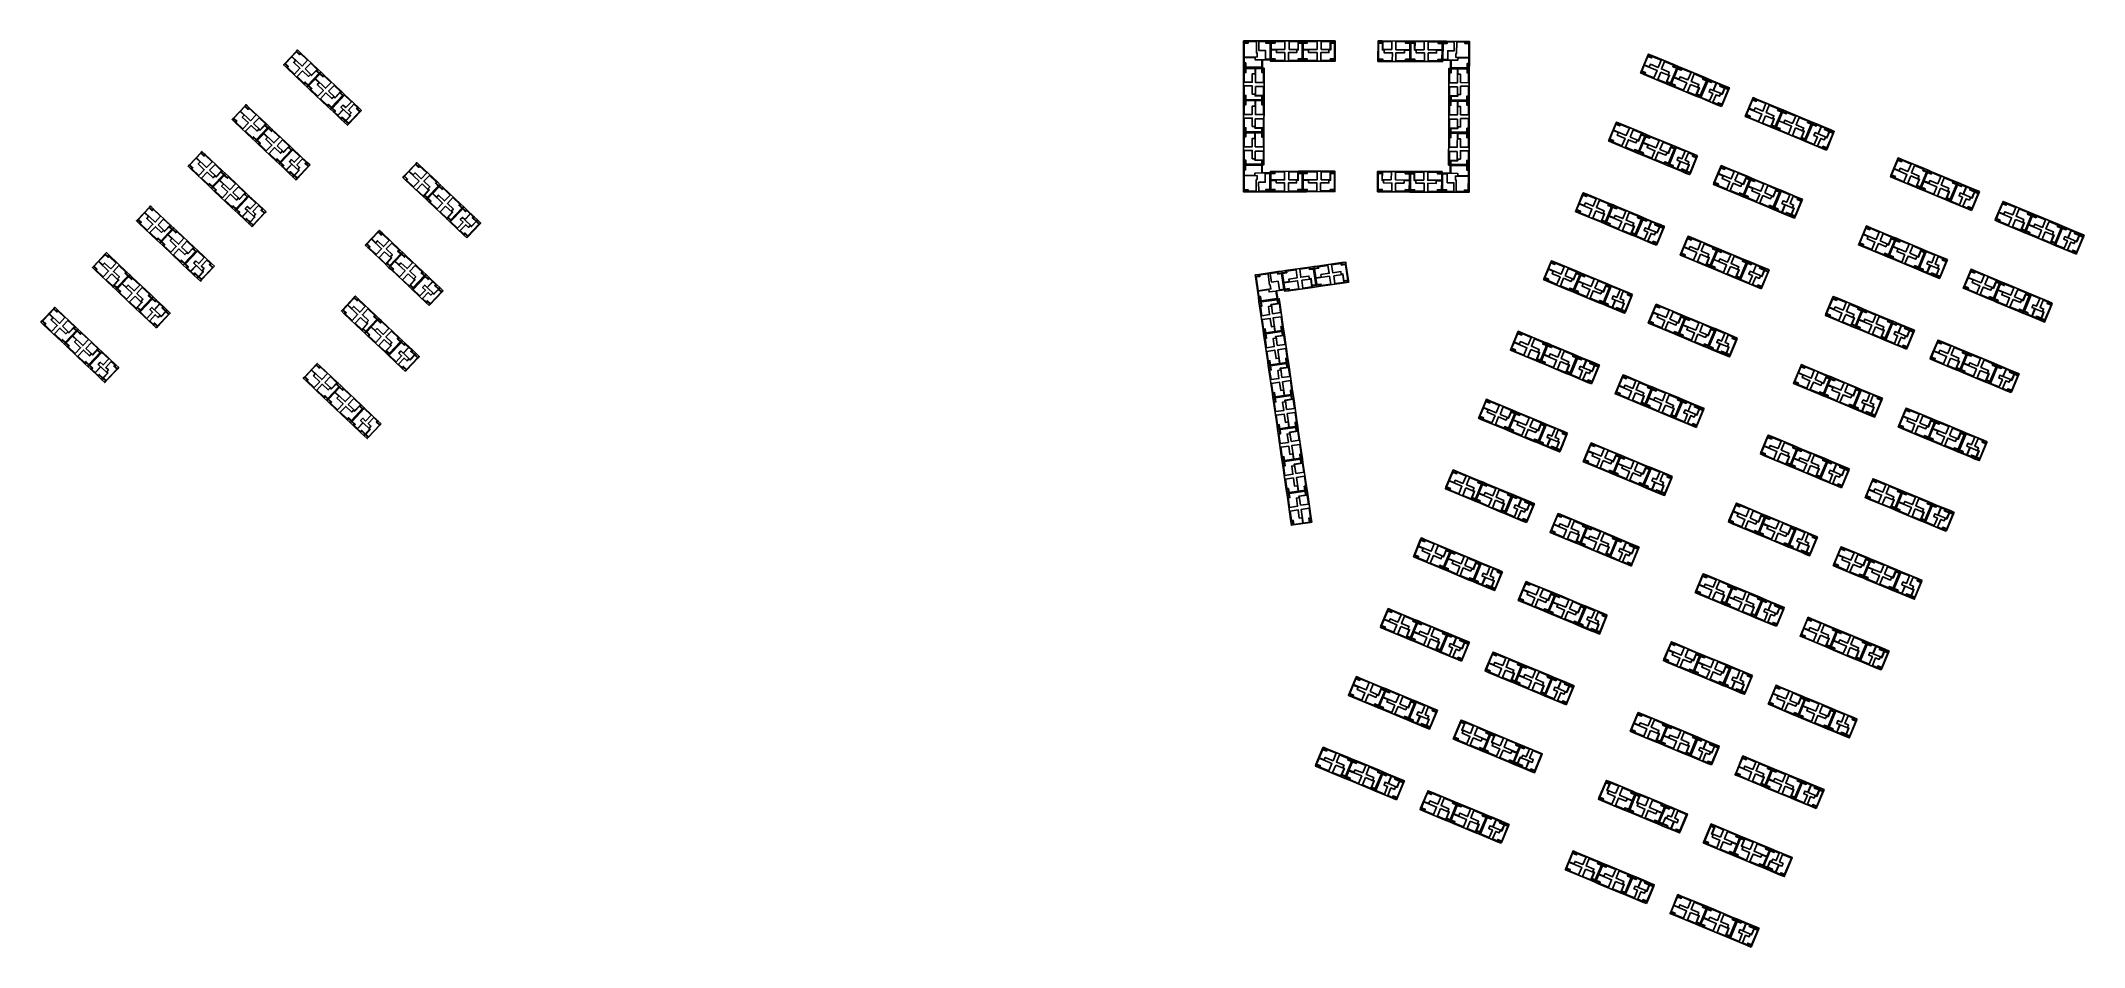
# Model space of a CAD drawing. Header units: millimetres. Extents: x 2243236 to 2245245, y 377909 to 380965.
# Drawn here: x 2243236 to 2244733, y 380301 to 380965 of the extents above; entities that cross this region are included whole.
import ezdxf

# ---------------------------------------------------------------- set-up
doc = ezdxf.new("R2010")
doc.units = ezdxf.units.MM
for name, color, linetype in [('планировка_квартир_1_тип_балконы', 6, 'Continuous'), ('планировка_квартир_1_тип_двухкомнатные', 2, 'Continuous'), ('планировка_квартир_1_тип_контур', 249, 'Continuous'), ('планировка_квартир_1_тип_однокомнатная', 5, 'Continuous'), ('планировка_квартир_1_тип_трехкомнатные', 1, 'Continuous'), ('планировка_квартир_тип_2_балконы', 6, 'Continuous'), ('планировка_квартир_тип_2_двухкомнатные', 2, 'Continuous'), ('планировка_квартир_тип_2_контур', 249, 'Continuous'), ('планировка_квартир_тип_2_однокомнатные', 5, 'Continuous'), ('планировка_квартир_тип_2_трехкомнатные', 1, 'Continuous'), ('планировка_угловой_тип_1_балконы', 6, 'Continuous'), ('планировка_угловой_тип_1_двухкомнатные', 2, 'Continuous'), ('планировка_угловой_тип_1_контур', 249, 'Continuous'), ('планировка_угловой_тип_1_трехкомнатные', 1, 'Continuous')]:
    doc.layers.add(name, color=color, linetype=linetype)

msp = doc.modelspace()

# ---------------------------------------------------------------- linework, layer by layer
at = {"layer": 'планировка_квартир_1_тип_балконы'}
for points in [[(2244118.3, 380948.4), (2244118.3, 380945.1), (2244117.1, 380945.1), (2244117.1, 380948.4)], [(2244281.3, 380948), (2244281.3, 380944.8), (2244282.4, 380944.8), (2244282.5, 380948)], [(2244459.5, 380935), (2244459.9, 380936), (2244457.1, 380937.2), (2244456.7, 380936.1)], [(2244469.5, 380930.8), (2244466.4, 380932.1), (2244466.9, 380933.1), (2244469.9, 380931.9)], [(2244472.5, 380929.6), (2244469.5, 380930.8), (2244469.9, 380931.9), (2244472.9, 380930.6)], [(2243451.4, 380913.7), (2243450.6, 380912.9), (2243448.4, 380914.9), (2243449.2, 380915.8)], [(2243459.3, 380906.3), (2243456.8, 380908.5), (2243456.1, 380907.7), (2243458.5, 380905.4)], [(2243471.1, 380914.1), (2243469, 380916.1), (2243468.2, 380915.3), (2243470.3, 380913.2)], [(2244467.2, 380916.8), (2244464.5, 380917.9), (2244464.9, 380919), (2244467.6, 380917.9)], [(2243461.6, 380904), (2243459.3, 380906.3), (2243458.5, 380905.4), (2243460.9, 380903.2)], [(2244536.2, 380903.1), (2244536.6, 380904.2), (2244533.9, 380905.3), (2244533.4, 380904.3)], [(2244546.2, 380898.9), (2244543.1, 380900.2), (2244543.6, 380901.3), (2244546.7, 380900)], [(2244549.2, 380897.7), (2244546.2, 380898.9), (2244546.7, 380900), (2244549.7, 380898.7)], [(2244449.6, 380880.8), (2244446.9, 380881.9), (2244446.4, 380880.9), (2244449.1, 380879.7)], [(2244543.9, 380884.9), (2244541.2, 380886.1), (2244541.6, 380887.1), (2244544.4, 380886)], [(2243413.6, 380873.7), (2243412.9, 380872.9), (2243410.7, 380875), (2243411.4, 380875.8)], [(2243421.5, 380866.3), (2243419.1, 380868.6), (2243418.3, 380867.7), (2243420.8, 380865.4)], [(2243423.9, 380864), (2243421.5, 380866.3), (2243420.8, 380865.4), (2243423.1, 380863.2)], [(2243433.4, 380874.1), (2243431.2, 380876.1), (2243430.5, 380875.3), (2243432.6, 380873.3)], [(2244118.2, 380871), (2244118.2, 380874.3), (2244117, 380874.3), (2244117, 380871)], [(2244281.1, 380870.7), (2244281.1, 380873.9), (2244282.3, 380873.9), (2244282.3, 380870.7)], [(2244431.2, 380873.4), (2244430.8, 380872.4), (2244428, 380873.5), (2244428.5, 380874.6)], [(2244441.3, 380869.3), (2244438.2, 380870.6), (2244437.8, 380869.5), (2244440.8, 380868.2)], [(2244444.3, 380868), (2244441.3, 380869.3), (2244440.8, 380868.2), (2244443.8, 380867)], [(2244526.4, 380849), (2244523.6, 380850.1), (2244523.2, 380849.1), (2244525.9, 380847.9)], [(2244642.5, 380858.9), (2244643, 380860), (2244640.2, 380861.2), (2244639.7, 380860.1)], [(2244652.5, 380854.8), (2244649.5, 380856), (2244649.9, 380857.1), (2244653, 380855.8)], [(2244655.5, 380853.5), (2244652.5, 380854.8), (2244653, 380855.8), (2244656, 380854.6)], [(2243381.4, 380839.5), (2243380.6, 380838.7), (2243378.4, 380840.7), (2243379.2, 380841.6)], [(2243389.3, 380832), (2243386.9, 380834.3), (2243386.1, 380833.5), (2243388.5, 380831.2)], [(2243401.2, 380839.9), (2243399, 380841.9), (2243398.2, 380841), (2243400.4, 380839)], [(2243547.4, 380840.5), (2243548.2, 380841.3), (2243546, 380843.4), (2243545.2, 380842.6)], [(2243555.3, 380833), (2243552.9, 380835.3), (2243553.7, 380836.2), (2243556.1, 380833.9)], [(2243557.7, 380830.8), (2243555.3, 380833), (2243556.1, 380833.9), (2243558.4, 380831.6)], [(2244411.9, 380833.5), (2244412.3, 380834.5), (2244409.5, 380835.7), (2244409.1, 380834.6)], [(2244508, 380841.6), (2244507.6, 380840.6), (2244504.8, 380841.7), (2244505.2, 380842.8)], [(2244518.1, 380837.5), (2244515, 380838.8), (2244514.5, 380837.7), (2244517.6, 380836.4)], [(2244521.1, 380836.2), (2244518.1, 380837.5), (2244517.6, 380836.4), (2244520.6, 380835.2)], [(2244650.2, 380840.8), (2244647.5, 380841.9), (2244648, 380843), (2244650.7, 380841.8)], [(2243391.7, 380829.8), (2243389.3, 380832), (2243388.5, 380831.2), (2243390.9, 380829)], [(2243548.2, 380820.8), (2243546, 380822.8), (2243546.8, 380823.6), (2243549, 380821.6)], [(2244421.9, 380829.3), (2244418.8, 380830.6), (2244419.3, 380831.6), (2244422.3, 380830.4)], [(2244424.9, 380828.1), (2244421.9, 380829.3), (2244422.3, 380830.4), (2244425.3, 380829.1)], [(2244719.2, 380827.1), (2244719.7, 380828.1), (2244716.9, 380829.3), (2244716.4, 380828.2)], [(2244729.2, 380822.9), (2244726.2, 380824.2), (2244726.6, 380825.2), (2244729.7, 380824)], [(2244732.3, 380821.6), (2244729.2, 380822.9), (2244729.7, 380824), (2244732.7, 380822.7)], [(2244419.6, 380815.3), (2244416.9, 380816.4), (2244417.3, 380817.5), (2244420, 380816.4)], [(2244488.6, 380801.6), (2244489, 380802.7), (2244486.2, 380803.8), (2244485.8, 380802.8)], [(2244632.6, 380804.8), (2244629.9, 380805.9), (2244629.5, 380804.8), (2244632.2, 380803.7)], [(2244727, 380808.9), (2244724.2, 380810), (2244724.7, 380811.1), (2244727.4, 380809.9)], [(2243343.6, 380799.5), (2243342.8, 380798.7), (2243340.6, 380800.8), (2243341.4, 380801.6)], [(2243351.5, 380792.1), (2243349.1, 380794.4), (2243348.3, 380793.5), (2243350.7, 380791.3)], [(2243353.9, 380789.9), (2243351.5, 380792.1), (2243350.7, 380791.3), (2243353.1, 380789)], [(2243363.4, 380799.9), (2243361.2, 380801.9), (2243360.4, 380801.1), (2243362.6, 380799.1)], [(2243519.9, 380790.9), (2243520.7, 380791.7), (2243518.5, 380793.8), (2243517.7, 380793)], [(2244498.6, 380797.4), (2244495.5, 380798.7), (2244496, 380799.8), (2244499, 380798.5)], [(2244501.6, 380796.2), (2244498.6, 380797.4), (2244499, 380798.5), (2244502, 380797.2)], [(2244614.3, 380797.4), (2244613.8, 380796.4), (2244611.1, 380797.5), (2244611.5, 380798.6)], [(2244624.3, 380793.3), (2244621.2, 380794.5), (2244620.8, 380793.5), (2244623.9, 380792.2)], [(2244627.3, 380792), (2244624.3, 380793.3), (2244623.9, 380792.2), (2244626.9, 380791)], [(2243320, 380774.5), (2243320.8, 380775.4), (2243318.6, 380777.5), (2243317.8, 380776.6)], [(2243520.7, 380771.1), (2243518.5, 380773.2), (2243519.3, 380774), (2243521.4, 380772)], [(2243527.8, 380783.4), (2243525.4, 380785.7), (2243526.1, 380786.5), (2243528.6, 380784.3)], [(2243530.1, 380781.2), (2243527.8, 380783.4), (2243528.6, 380784.3), (2243530.9, 380782)], [(2244129.1, 380777.3), (2244129.5, 380774.1), (2244128.4, 380774), (2244128, 380777.2)], [(2244402, 380779.3), (2244399.2, 380780.4), (2244398.8, 380779.4), (2244401.5, 380778.2)], [(2244496.3, 380783.4), (2244493.6, 380784.6), (2244494, 380785.6), (2244496.7, 380784.5)], [(2244709.4, 380773), (2244706.7, 380774.1), (2244706.2, 380773), (2244709, 380771.9)], [(2243327.9, 380767.1), (2243325.5, 380769.4), (2243326.3, 380770.2), (2243328.7, 380767.9)], [(2243330.3, 380764.9), (2243327.9, 380767.1), (2243328.7, 380767.9), (2243331.1, 380765.7)], [(2244383.6, 380772), (2244383.2, 380770.9), (2244380.4, 380772.1), (2244380.8, 380773.1)], [(2244393.7, 380767.8), (2244390.6, 380769.1), (2244390.2, 380768), (2244393.2, 380766.7)], [(2244396.7, 380766.5), (2244393.7, 380767.8), (2244393.2, 380766.7), (2244396.2, 380765.5)], [(2244594.9, 380757.4), (2244595.3, 380758.5), (2244592.6, 380759.7), (2244592.1, 380758.6)], [(2244691.1, 380765.6), (2244690.6, 380764.5), (2244687.8, 380765.7), (2244688.3, 380766.8)], [(2244701.1, 380761.4), (2244698, 380762.7), (2244697.6, 380761.7), (2244700.6, 380760.4)], [(2244704.1, 380760.2), (2244701.1, 380761.4), (2244700.6, 380760.4), (2244703.7, 380759.1)], [(2243320.8, 380754.8), (2243318.7, 380756.8), (2243319.5, 380757.7), (2243321.6, 380755.6)], [(2243502.4, 380742.7), (2243503.2, 380743.6), (2243501, 380745.6), (2243500.2, 380744.8)], [(2244478.7, 380747.4), (2244476, 380748.5), (2244475.6, 380747.5), (2244478.3, 380746.4)], [(2244604.9, 380753.3), (2244601.8, 380754.5), (2244602.3, 380755.6), (2244605.4, 380754.3)], [(2244607.9, 380752), (2244604.9, 380753.3), (2244605.4, 380754.3), (2244608.4, 380753.1)], [(2243510.3, 380735.3), (2243507.9, 380737.6), (2243508.7, 380738.4), (2243511.1, 380736.1)], [(2243512.7, 380733), (2243510.3, 380735.3), (2243511.1, 380736.1), (2243513.4, 380733.9)], [(2244364.2, 380732), (2244364.7, 380733), (2244361.9, 380734.2), (2244361.5, 380733.1)], [(2244374.3, 380727.8), (2244371.2, 380729.1), (2244371.6, 380730.1), (2244374.7, 380728.9)], [(2244377.3, 380726.6), (2244374.3, 380727.8), (2244374.7, 380728.9), (2244377.7, 380727.6)], [(2244460.4, 380740.1), (2244459.9, 380739), (2244457.2, 380740.2), (2244457.6, 380741.2)], [(2244470.4, 380735.9), (2244467.3, 380737.2), (2244466.9, 380736.1), (2244470, 380734.9)], [(2244473.4, 380734.7), (2244470.4, 380735.9), (2244470, 380734.9), (2244473, 380733.6)], [(2244602.6, 380739.3), (2244599.9, 380740.4), (2244600.3, 380741.5), (2244603.1, 380740.3)], [(2243273.6, 380725.4), (2243272.8, 380724.5), (2243270.6, 380726.6), (2243271.4, 380727.4)], [(2243281.5, 380717.9), (2243279.1, 380720.2), (2243278.3, 380719.4), (2243280.7, 380717.1)], [(2243283.9, 380715.7), (2243281.5, 380717.9), (2243280.7, 380717.1), (2243283.1, 380714.8)], [(2243293.4, 380725.7), (2243291.2, 380727.7), (2243290.4, 380726.9), (2243292.6, 380724.9)], [(2243503.2, 380723), (2243501, 380725), (2243501.8, 380725.9), (2243504, 380723.8)], [(2244372, 380713.8), (2244369.3, 380714.9), (2244369.7, 380716), (2244372.4, 380714.9)], [(2244671.6, 380725.6), (2244672.1, 380726.6), (2244669.3, 380727.8), (2244668.8, 380726.7)], [(2244681.6, 380721.4), (2244678.6, 380722.7), (2244679, 380723.7), (2244682.1, 380722.5)], [(2244684.6, 380720.1), (2244681.6, 380721.4), (2244682.1, 380722.5), (2244685.1, 380721.2)], [(2244441, 380700.1), (2244441.4, 380701.2), (2244438.6, 380702.3), (2244438.2, 380701.3)], [(2244585, 380703.3), (2244582.3, 380704.4), (2244581.8, 380703.3), (2244584.6, 380702.2)], [(2244679.3, 380707.4), (2244676.6, 380708.5), (2244677.1, 380709.6), (2244679.8, 380708.5)], [(2243465.8, 380684.2), (2243465, 380683.4), (2243462.8, 380685.5), (2243463.6, 380686.3)], [(2243485.6, 380684.6), (2243483.4, 380686.6), (2243482.6, 380685.8), (2243484.8, 380683.8)], [(2244448.7, 380681.9), (2244446, 380683.1), (2244446.4, 380684.1), (2244449.1, 380683)], [(2244451, 380695.9), (2244447.9, 380697.2), (2244448.4, 380698.3), (2244451.4, 380697)], [(2244454, 380694.7), (2244451, 380695.9), (2244451.4, 380697), (2244454.4, 380695.7)], [(2244566.7, 380695.9), (2244566.2, 380694.9), (2244563.4, 380696), (2244563.9, 380697.1)], [(2244576.7, 380691.8), (2244573.6, 380693), (2244573.2, 380692), (2244576.3, 380690.7)], [(2244579.7, 380690.5), (2244576.7, 380691.8), (2244576.3, 380690.7), (2244579.3, 380689.5)], [(2243473.7, 380676.8), (2243471.3, 380679.1), (2243470.5, 380678.2), (2243472.9, 380676)], [(2243476.1, 380674.6), (2243473.7, 380676.8), (2243472.9, 380676), (2243475.3, 380673.7)], [(2244336, 380670.5), (2244335.6, 380669.4), (2244332.8, 380670.6), (2244333.2, 380671.6)], [(2244354.3, 380677.8), (2244351.6, 380678.9), (2244351.2, 380677.9), (2244353.9, 380676.7)], [(2244661.7, 380671.4), (2244659, 380672.5), (2244658.6, 380671.4), (2244661.3, 380670.3)], [(2244346, 380666.3), (2244343, 380667.6), (2244342.5, 380666.5), (2244345.6, 380665.2)], [(2244349.1, 380665.1), (2244346, 380666.3), (2244345.6, 380665.2), (2244348.6, 380664)], [(2244547.3, 380655.9), (2244547.7, 380657), (2244544.9, 380658.2), (2244544.5, 380657.1)], [(2244557.3, 380651.8), (2244554.2, 380653), (2244554.7, 380654.1), (2244557.7, 380652.8)], [(2244643.4, 380664), (2244643, 380663), (2244640.2, 380664.1), (2244640.6, 380665.2)], [(2244653.4, 380659.9), (2244650.4, 380661.1), (2244649.9, 380660.1), (2244653, 380658.8)], [(2244656.4, 380658.6), (2244653.4, 380659.9), (2244653, 380658.8), (2244656, 380657.6)], [(2244412.8, 380638.6), (2244412.3, 380637.5), (2244409.5, 380638.7), (2244410, 380639.7)], [(2244431.1, 380645.9), (2244428.4, 380647.1), (2244427.9, 380646), (2244430.7, 380644.9)], [(2244555, 380637.8), (2244552.3, 380638.9), (2244552.7, 380640), (2244555.4, 380638.8)], [(2244560.3, 380650.5), (2244557.3, 380651.8), (2244557.7, 380652.8), (2244560.7, 380651.6)], [(2244316.6, 380630.5), (2244317.1, 380631.5), (2244314.3, 380632.7), (2244313.8, 380631.6)], [(2244326.6, 380626.3), (2244323.6, 380627.6), (2244324, 380628.6), (2244327.1, 380627.4)], [(2244329.7, 380625.1), (2244326.6, 380626.3), (2244327.1, 380627.4), (2244330.1, 380626.1)], [(2244422.8, 380634.4), (2244419.7, 380635.7), (2244419.3, 380634.6), (2244422.3, 380633.4)], [(2244425.8, 380633.2), (2244422.8, 380634.4), (2244422.3, 380633.4), (2244425.4, 380632.1)], [(2244624, 380624.1), (2244624.4, 380625.1), (2244621.7, 380626.3), (2244621.2, 380625.2)], [(2244324.4, 380612.3), (2244321.6, 380613.4), (2244322.1, 380614.5), (2244324.8, 380613.4)], [(2244634, 380619.9), (2244630.9, 380621.2), (2244631.4, 380622.2), (2244634.5, 380621)], [(2244637, 380618.6), (2244634, 380619.9), (2244634.5, 380621), (2244637.5, 380619.7)], [(2244393.3, 380598.6), (2244393.8, 380599.7), (2244391, 380600.8), (2244390.6, 380599.8)], [(2244403.4, 380594.4), (2244400.3, 380595.7), (2244400.7, 380596.8), (2244403.8, 380595.5)], [(2244406.4, 380593.2), (2244403.4, 380594.4), (2244403.8, 380595.5), (2244406.8, 380594.2)], [(2244519, 380594.4), (2244518.6, 380593.4), (2244515.8, 380594.5), (2244516.3, 380595.6)], [(2244537.4, 380601.8), (2244534.7, 380602.9), (2244534.2, 380601.8), (2244536.9, 380600.7)], [(2244631.7, 380605.9), (2244629, 380607), (2244629.4, 380608.1), (2244632.2, 380607)], [(2244401.1, 380580.4), (2244398.4, 380581.6), (2244398.8, 380582.6), (2244401.5, 380581.5)], [(2244529.1, 380590.3), (2244526, 380591.5), (2244525.6, 380590.5), (2244528.6, 380589.2)], [(2244532.1, 380589), (2244529.1, 380590.3), (2244528.6, 380589.2), (2244531.6, 380588)], [(2244288.4, 380569), (2244288, 380567.9), (2244285.2, 380569.1), (2244285.6, 380570.1)], [(2244298.4, 380564.8), (2244295.4, 380566.1), (2244294.9, 380565), (2244298, 380563.7)], [(2244301.4, 380563.6), (2244298.4, 380564.8), (2244298, 380563.7), (2244301, 380562.5)], [(2244306.7, 380576.3), (2244304, 380577.4), (2244303.6, 380576.4), (2244306.3, 380575.2)], [(2244614.1, 380569.9), (2244611.4, 380571), (2244611, 380569.9), (2244613.7, 380568.8)], [(2244499.7, 380554.4), (2244500.1, 380555.5), (2244497.3, 380556.7), (2244496.9, 380555.6)], [(2244509.7, 380550.3), (2244506.6, 380551.5), (2244507.1, 380552.6), (2244510.1, 380551.3)], [(2244512.7, 380549), (2244509.7, 380550.3), (2244510.1, 380551.3), (2244513.1, 380550.1)], [(2244595.8, 380562.5), (2244595.4, 380561.5), (2244592.6, 380562.6), (2244593, 380563.7)], [(2244605.8, 380558.4), (2244602.7, 380559.6), (2244602.3, 380558.6), (2244605.4, 380557.3)], [(2244608.8, 380557.1), (2244605.8, 380558.4), (2244605.4, 380557.3), (2244608.4, 380556.1)], [(2244365.1, 380537.1), (2244364.7, 380536), (2244361.9, 380537.2), (2244362.4, 380538.2)], [(2244383.5, 380544.4), (2244380.8, 380545.6), (2244380.3, 380544.5), (2244383, 380543.4)], [(2244507.4, 380536.3), (2244504.7, 380537.4), (2244505.1, 380538.5), (2244507.8, 380537.3)], [(2244269, 380529), (2244269.5, 380530), (2244266.7, 380531.2), (2244266.2, 380530.1)], [(2244279, 380524.8), (2244276, 380526.1), (2244276.4, 380527.1), (2244279.5, 380525.9)], [(2244282, 380523.6), (2244279, 380524.8), (2244279.5, 380525.9), (2244282.5, 380524.6)], [(2244375.2, 380532.9), (2244372.1, 380534.2), (2244371.7, 380533.1), (2244374.7, 380531.9)], [(2244378.2, 380531.7), (2244375.2, 380532.9), (2244374.7, 380531.9), (2244377.7, 380530.6)], [(2244576.4, 380522.6), (2244576.8, 380523.6), (2244574, 380524.8), (2244573.6, 380523.7)], [(2244586.4, 380518.4), (2244583.3, 380519.7), (2244583.8, 380520.7), (2244586.8, 380519.5)], [(2244589.4, 380517.1), (2244586.4, 380518.4), (2244586.8, 380519.5), (2244589.8, 380518.2)], [(2244276.7, 380510.8), (2244274, 380511.9), (2244274.5, 380513), (2244277.2, 380511.9)], [(2244584.1, 380504.4), (2244581.4, 380505.5), (2244581.8, 380506.6), (2244584.5, 380505.5)], [(2244345.7, 380497.1), (2244346.2, 380498.2), (2244343.4, 380499.3), (2244342.9, 380498.3)], [(2244355.7, 380492.9), (2244352.7, 380494.2), (2244353.1, 380495.3), (2244356.2, 380494)], [(2244358.8, 380491.7), (2244355.7, 380492.9), (2244356.2, 380494), (2244359.2, 380492.7)], [(2244471.4, 380492.9), (2244471, 380491.9), (2244468.2, 380493), (2244468.6, 380494.1)], [(2244481.5, 380488.8), (2244478.4, 380490), (2244477.9, 380489), (2244481, 380487.7)], [(2244489.8, 380500.3), (2244487, 380501.4), (2244486.6, 380500.3), (2244489.3, 380499.2)], [(2244259.1, 380474.8), (2244256.4, 380475.9), (2244256, 380474.9), (2244258.7, 380473.7)], [(2244353.5, 380478.9), (2244350.7, 380480.1), (2244351.2, 380481.1), (2244353.9, 380480)], [(2244484.5, 380487.5), (2244481.5, 380488.8), (2244481, 380487.7), (2244484, 380486.5)], [(2244240.8, 380467.5), (2244240.3, 380466.4), (2244237.6, 380467.6), (2244238, 380468.6)], [(2244250.8, 380463.3), (2244247.7, 380464.6), (2244247.3, 380463.5), (2244250.4, 380462.2)], [(2244253.8, 380462.1), (2244250.8, 380463.3), (2244250.4, 380462.2), (2244253.4, 380461)], [(2244548.2, 380461), (2244547.7, 380460), (2244545, 380461.1), (2244545.4, 380462.2)], [(2244566.5, 380468.4), (2244563.8, 380469.5), (2244563.3, 380468.4), (2244566.1, 380467.3)], [(2244320, 380449.5), (2244322.8, 380448.4), (2244322.3, 380447.3), (2244319.6, 380448.4)], [(2244452, 380452.9), (2244452.5, 380454), (2244449.7, 380455.2), (2244449.3, 380454.1)], [(2244462.1, 380448.8), (2244459, 380450), (2244459.4, 380451.1), (2244462.5, 380449.8)], [(2244465.1, 380447.5), (2244462.1, 380448.8), (2244462.5, 380449.8), (2244465.5, 380448.6)], [(2244558.2, 380456.9), (2244555.1, 380458.1), (2244554.7, 380457.1), (2244557.8, 380455.8)], [(2244561.2, 380455.6), (2244558.2, 380456.9), (2244557.8, 380455.8), (2244560.8, 380454.6)], [(2244221.4, 380427.5), (2244221.8, 380428.5), (2244219, 380429.7), (2244218.6, 380428.7)], [(2244314.7, 380436.7), (2244317.8, 380435.5), (2244317.3, 380434.4), (2244314.3, 380435.7)], [(2244317.8, 380435.5), (2244320.8, 380434.2), (2244320.4, 380433.2), (2244317.3, 380434.4)], [(2244327.8, 380431.3), (2244327.3, 380430.3), (2244330.1, 380429.1), (2244330.6, 380430.2)], [(2244459.8, 380434.8), (2244457.1, 380435.9), (2244457.5, 380437), (2244460.2, 380435.8)], [(2244231.4, 380423.3), (2244228.3, 380424.6), (2244228.8, 380425.6), (2244231.8, 380424.4)], [(2244234.4, 380422.1), (2244231.4, 380423.3), (2244231.8, 380424.4), (2244234.9, 380423.1)], [(2244528.8, 380421.1), (2244529.2, 380422.1), (2244526.4, 380423.3), (2244526, 380422.2)], [(2244538.8, 380416.9), (2244535.7, 380418.2), (2244536.2, 380419.2), (2244539.2, 380418)], [(2244541.8, 380415.6), (2244538.8, 380416.9), (2244539.2, 380418), (2244542.2, 380416.7)], [(2244229.1, 380409.3), (2244226.4, 380410.4), (2244226.8, 380411.5), (2244229.6, 380410.4)], [(2244426.3, 380405.4), (2244429.1, 380404.3), (2244428.6, 380403.2), (2244425.9, 380404.3)], [(2244536.5, 380402.9), (2244533.8, 380404), (2244534.2, 380405.1), (2244536.9, 380404)], [(2244298.1, 380395.6), (2244298.5, 380396.7), (2244295.8, 380397.8), (2244295.3, 380396.8)], [(2244308.1, 380391.4), (2244305.1, 380392.7), (2244305.5, 380393.8), (2244308.6, 380392.5)], [(2244311.1, 380390.2), (2244308.1, 380391.4), (2244308.6, 380392.5), (2244311.6, 380391.2)], [(2244421.1, 380392.6), (2244424.1, 380391.4), (2244423.6, 380390.3), (2244420.6, 380391.6)], [(2244424.1, 380391.4), (2244427.1, 380390.1), (2244426.7, 380389), (2244423.6, 380390.3)], [(2244434.1, 380387.2), (2244433.7, 380386.2), (2244436.4, 380385), (2244436.9, 380386.1)], [(2244305.8, 380377.4), (2244303.1, 380378.6), (2244303.6, 380379.6), (2244306.3, 380378.5)], [(2244503.1, 380373.5), (2244505.8, 380372.3), (2244505.4, 380371.3), (2244502.6, 380372.4)], [(2244497.8, 380360.7), (2244500.8, 380359.4), (2244500.4, 380358.4), (2244497.3, 380359.6)], [(2244500.8, 380359.4), (2244503.9, 380358.2), (2244503.4, 380357.1), (2244500.4, 380358.4)], [(2244510.8, 380355.3), (2244510.4, 380354.2), (2244513.2, 380353.1), (2244513.6, 380354.1)], [(2244404.4, 380351.4), (2244404.9, 380352.5), (2244402.1, 380353.7), (2244401.6, 380352.6)], [(2244414.4, 380347.3), (2244411.4, 380348.6), (2244411.8, 380349.6), (2244414.9, 380348.3)], [(2244417.5, 380346), (2244414.4, 380347.3), (2244414.9, 380348.3), (2244417.9, 380347.1)], [(2244412.1, 380333.3), (2244409.4, 380334.4), (2244409.9, 380335.5), (2244412.6, 380334.3)], [(2244481.1, 380319.6), (2244481.6, 380320.6), (2244478.8, 380321.8), (2244478.4, 380320.7)], [(2244491.2, 380315.4), (2244488.1, 380316.7), (2244488.5, 380317.7), (2244491.6, 380316.5)], [(2244494.2, 380314.2), (2244491.2, 380315.4), (2244491.6, 380316.5), (2244494.6, 380315.2)], [(2244488.9, 380301.4), (2244486.1, 380302.5), (2244486.6, 380303.6), (2244489.3, 380302.5)]]:
    msp.add_lwpolyline(points, close=True, dxfattribs=at)
at = {"layer": 'планировка_квартир_1_тип_двухкомнатные'}
for points in [[(2244467.6, 380918.5), (2244464.7, 380919.7), (2244464.2, 380918.5), (2244460.8, 380920), (2244463.1, 380925.5), (2244465.7, 380924.4), (2244466.5, 380926.2), (2244467.6, 380925.7), (2244469.5, 380930.3), (2244472.1, 380929.3)], [(2243469.7, 380913), (2243467.5, 380915.2), (2243468.3, 380916.1), (2243465.6, 380918.6), (2243461.5, 380914.3), (2243463.6, 380912.3), (2243462.2, 380910.9), (2243463.1, 380910.1), (2243459.7, 380906.5), (2243461.7, 380904.6)], [(2244544.3, 380886.6), (2244541.4, 380887.8), (2244541, 380886.7), (2244537.5, 380888.1), (2244539.9, 380893.6), (2244542.4, 380892.5), (2244543.2, 380894.3), (2244544.3, 380893.9), (2244546.2, 380898.4), (2244548.8, 380897.4)], [(2243432, 380873.1), (2243429.7, 380875.2), (2243430.6, 380876.1), (2243427.9, 380878.6), (2243423.8, 380874.3), (2243425.8, 380872.3), (2243424.5, 380870.9), (2243425.4, 380870.1), (2243422, 380866.5), (2243424, 380864.6)], [(2244448.6, 380879.3), (2244445.8, 380880.5), (2244446.3, 380881.7), (2244442.9, 380883.1), (2244440.6, 380877.6), (2244443.1, 380876.5), (2244442.4, 380874.7), (2244443.5, 380874.2), (2244441.6, 380869.6), (2244444.2, 380868.6)], [(2244525.4, 380847.5), (2244522.6, 380848.7), (2244523, 380849.9), (2244519.6, 380851.3), (2244517.3, 380845.8), (2244519.9, 380844.7), (2244519.2, 380842.9), (2244520.3, 380842.4), (2244518.4, 380837.8), (2244521, 380836.8)], [(2244650.6, 380842.5), (2244647.8, 380843.6), (2244647.3, 380842.5), (2244643.9, 380843.9), (2244646.2, 380849.4), (2244648.7, 380848.4), (2244649.5, 380850.2), (2244650.6, 380849.7), (2244652.5, 380854.3), (2244655.1, 380853.2)], [(2243399.8, 380838.8), (2243397.5, 380840.9), (2243398.4, 380841.9), (2243395.7, 380844.4), (2243391.6, 380840), (2243393.6, 380838.1), (2243392.3, 380836.7), (2243393.1, 380835.9), (2243389.7, 380832.3), (2243391.8, 380830.3)], [(2243549.1, 380822.2), (2243546.9, 380824.3), (2243546, 380823.4), (2243543.3, 380826), (2243547.5, 380830.3), (2243549.5, 380828.4), (2243550.8, 380829.8), (2243551.7, 380829), (2243555.1, 380832.6), (2243557.1, 380830.7)], [(2244420, 380817), (2244417.1, 380818.2), (2244416.6, 380817), (2244413.2, 380818.5), (2244415.5, 380824), (2244418.1, 380822.9), (2244418.9, 380824.7), (2244420, 380824.3), (2244421.9, 380828.8), (2244424.4, 380827.8)], [(2244727.3, 380810.6), (2244724.5, 380811.8), (2244724, 380810.6), (2244720.6, 380812), (2244722.9, 380817.6), (2244725.5, 380816.5), (2244726.2, 380818.3), (2244727.3, 380817.8), (2244729.2, 380822.4), (2244731.8, 380821.3)], [(2243362, 380798.9), (2243359.7, 380801), (2243360.6, 380801.9), (2243357.9, 380804.4), (2243353.8, 380800.1), (2243355.8, 380798.2), (2243354.5, 380796.7), (2243355.4, 380795.9), (2243352, 380792.3), (2243354, 380790.4)], [(2244631.7, 380803.3), (2244628.8, 380804.5), (2244629.3, 380805.6), (2244625.9, 380807.1), (2244623.6, 380801.5), (2244626.2, 380800.5), (2244625.4, 380798.6), (2244626.5, 380798.2), (2244624.6, 380793.6), (2244627.2, 380792.5)], [(2244496.7, 380785.1), (2244493.8, 380786.3), (2244493.3, 380785.2), (2244489.9, 380786.6), (2244492.2, 380792.1), (2244494.8, 380791), (2244495.6, 380792.8), (2244496.7, 380792.4), (2244498.6, 380796.9), (2244501.2, 380795.9)], [(2243521.6, 380772.6), (2243519.4, 380774.7), (2243518.5, 380773.8), (2243515.8, 380776.4), (2243519.9, 380780.7), (2243522, 380778.8), (2243523.3, 380780.2), (2243524.2, 380779.4), (2243527.6, 380783), (2243529.6, 380781.1)], [(2244401, 380777.8), (2244398.2, 380779), (2244398.6, 380780.2), (2244395.2, 380781.6), (2244392.9, 380776.1), (2244395.5, 380775), (2244394.8, 380773.2), (2244395.9, 380772.7), (2244394, 380768.2), (2244396.6, 380767.1)], [(2244708.5, 380771.5), (2244705.6, 380772.7), (2244706.1, 380773.8), (2244702.7, 380775.2), (2244700.4, 380769.7), (2244703, 380768.6), (2244702.2, 380766.8), (2244703.3, 380766.4), (2244701.4, 380761.8), (2244704, 380760.7)], [(2243321.8, 380756.3), (2243319.5, 380758.4), (2243318.6, 380757.5), (2243316, 380760), (2243320.1, 380764.4), (2243322.1, 380762.4), (2243323.5, 380763.9), (2243324.3, 380763), (2243327.7, 380766.6), (2243329.8, 380764.7)], [(2244477.8, 380746), (2244474.9, 380747.1), (2244475.4, 380748.3), (2244472, 380749.7), (2244469.7, 380744.2), (2244472.3, 380743.1), (2244471.5, 380741.3), (2244472.6, 380740.8), (2244470.7, 380736.3), (2244473.3, 380735.2)], [(2244603, 380741), (2244600.1, 380742.1), (2244599.7, 380741), (2244596.2, 380742.4), (2244598.6, 380747.9), (2244601.1, 380746.9), (2244601.9, 380748.7), (2244603, 380748.2), (2244604.9, 380752.8), (2244607.5, 380751.7)], [(2243292, 380724.7), (2243289.7, 380726.8), (2243290.6, 380727.7), (2243287.9, 380730.3), (2243283.8, 380725.9), (2243285.8, 380724), (2243284.5, 380722.6), (2243285.4, 380721.7), (2243282, 380718.1), (2243284, 380716.2)], [(2243504.1, 380724.4), (2243501.9, 380726.6), (2243501, 380725.7), (2243498.3, 380728.2), (2243502.4, 380732.6), (2243504.5, 380730.6), (2243505.8, 380732.1), (2243506.7, 380731.2), (2243510.1, 380734.8), (2243512.1, 380732.9)], [(2244372.3, 380715.5), (2244369.5, 380716.7), (2244369, 380715.5), (2244365.6, 380717), (2244367.9, 380722.5), (2244370.5, 380721.4), (2244371.2, 380723.2), (2244372.3, 380722.8), (2244374.3, 380727.3), (2244376.8, 380726.3)], [(2244679.7, 380709.1), (2244676.9, 380710.3), (2244676.4, 380709.1), (2244673, 380710.5), (2244675.3, 380716.1), (2244677.8, 380715), (2244678.6, 380716.8), (2244679.7, 380716.3), (2244681.6, 380720.9), (2244684.2, 380719.8)], [(2244584.1, 380701.8), (2244581.2, 380703), (2244581.7, 380704.1), (2244578.3, 380705.6), (2244576, 380700), (2244578.6, 380699), (2244577.8, 380697.1), (2244578.9, 380696.7), (2244577, 380692.1), (2244579.6, 380691)], [(2243484.2, 380683.6), (2243481.9, 380685.7), (2243482.8, 380686.6), (2243480.1, 380689.1), (2243476, 380684.8), (2243478, 380682.9), (2243476.7, 380681.4), (2243477.5, 380680.6), (2243474.2, 380677), (2243476.2, 380675.1)], [(2244449.1, 380683.6), (2244446.2, 380684.8), (2244445.7, 380683.7), (2244442.3, 380685.1), (2244444.6, 380690.6), (2244447.2, 380689.5), (2244448, 380691.3), (2244449.1, 380690.9), (2244451, 380695.5), (2244453.5, 380694.4)], [(2244353.4, 380676.3), (2244350.5, 380677.5), (2244351, 380678.7), (2244347.6, 380680.1), (2244345.3, 380674.6), (2244347.9, 380673.5), (2244347.2, 380671.7), (2244348.3, 380671.2), (2244346.4, 380666.7), (2244348.9, 380665.6)], [(2244660.8, 380669.9), (2244657.9, 380671.1), (2244658.4, 380672.3), (2244655, 380673.7), (2244652.7, 380668.1), (2244655.3, 380667.1), (2244654.6, 380665.3), (2244655.7, 380664.8), (2244653.8, 380660.2), (2244656.3, 380659.2)], [(2244430.2, 380644.5), (2244427.3, 380645.6), (2244427.8, 380646.8), (2244424.4, 380648.2), (2244422.1, 380642.7), (2244424.7, 380641.6), (2244423.9, 380639.8), (2244425, 380639.3), (2244423.1, 380634.8), (2244425.7, 380633.7)], [(2244555.4, 380639.5), (2244552.5, 380640.6), (2244552, 380639.5), (2244548.6, 380640.9), (2244550.9, 380646.4), (2244553.5, 380645.4), (2244554.3, 380647.2), (2244555.4, 380646.7), (2244557.3, 380651.3), (2244559.9, 380650.2)], [(2244324.7, 380614), (2244321.9, 380615.2), (2244321.4, 380614), (2244318, 380615.5), (2244320.3, 380621), (2244322.9, 380619.9), (2244323.6, 380621.7), (2244324.7, 380621.3), (2244326.6, 380625.8), (2244329.2, 380624.8)], [(2244632.1, 380607.6), (2244629.2, 380608.8), (2244628.8, 380607.6), (2244625.3, 380609), (2244627.7, 380614.6), (2244630.2, 380613.5), (2244631, 380615.3), (2244632.1, 380614.8), (2244634, 380619.4), (2244636.6, 380618.3)], [(2244536.4, 380600.3), (2244533.6, 380601.5), (2244534.1, 380602.6), (2244530.6, 380604.1), (2244528.4, 380598.5), (2244530.9, 380597.5), (2244530.2, 380595.6), (2244531.3, 380595.2), (2244529.4, 380590.6), (2244532, 380589.5)], [(2244401.4, 380582.1), (2244398.6, 380583.3), (2244398.1, 380582.2), (2244394.7, 380583.6), (2244397, 380589.1), (2244399.6, 380588), (2244400.3, 380589.8), (2244401.4, 380589.4), (2244403.4, 380594), (2244405.9, 380592.9)], [(2244305.8, 380574.9), (2244302.9, 380576), (2244303.4, 380577.2), (2244300, 380578.6), (2244297.7, 380573.1), (2244300.3, 380572), (2244299.5, 380570.2), (2244300.7, 380569.7), (2244298.8, 380565.2), (2244301.3, 380564.1)], [(2244613.2, 380568.4), (2244610.3, 380569.6), (2244610.8, 380570.8), (2244607.4, 380572.2), (2244605.1, 380566.6), (2244607.7, 380565.6), (2244606.9, 380563.8), (2244608, 380563.3), (2244606.2, 380558.7), (2244608.7, 380557.7)], [(2244507.8, 380538), (2244504.9, 380539.1), (2244504.4, 380538), (2244501, 380539.4), (2244503.3, 380544.9), (2244505.9, 380543.9), (2244506.7, 380545.7), (2244507.8, 380545.2), (2244509.7, 380549.8), (2244512.2, 380548.7)], [(2244382.5, 380543), (2244379.7, 380544.1), (2244380.2, 380545.3), (2244376.7, 380546.7), (2244374.5, 380541.2), (2244377, 380540.1), (2244376.3, 380538.3), (2244377.4, 380537.8), (2244375.5, 380533.3), (2244378.1, 380532.2)], [(2244277.1, 380512.5), (2244274.3, 380513.7), (2244273.8, 380512.5), (2244270.4, 380514), (2244272.7, 380519.5), (2244275.2, 380518.4), (2244276, 380520.2), (2244277.1, 380519.8), (2244279, 380524.3), (2244281.6, 380523.3)], [(2244584.5, 380506.1), (2244581.6, 380507.3), (2244581.1, 380506.1), (2244577.7, 380507.5), (2244580, 380513.1), (2244582.6, 380512), (2244583.4, 380513.8), (2244584.5, 380513.3), (2244586.4, 380517.9), (2244589, 380516.8)], [(2244353.8, 380480.6), (2244351, 380481.8), (2244350.5, 380480.7), (2244347.1, 380482.1), (2244349.4, 380487.6), (2244352, 380486.5), (2244352.7, 380488.3), (2244353.8, 380487.9), (2244355.7, 380492.5), (2244358.3, 380491.4)], [(2244488.8, 380498.8), (2244486, 380500), (2244486.4, 380501.1), (2244483, 380502.6), (2244480.7, 380497), (2244483.3, 380496), (2244482.6, 380494.1), (2244483.7, 380493.7), (2244481.8, 380489.1), (2244484.4, 380488)], [(2244258.2, 380473.4), (2244255.3, 380474.5), (2244255.8, 380475.7), (2244252.4, 380477.1), (2244250.1, 380471.6), (2244252.7, 380470.5), (2244251.9, 380468.7), (2244253, 380468.2), (2244251.1, 380463.7), (2244253.7, 380462.6)], [(2244565.6, 380466.9), (2244562.7, 380468.1), (2244563.2, 380469.3), (2244559.8, 380470.7), (2244557.5, 380465.1), (2244560.1, 380464.1), (2244559.3, 380462.3), (2244560.4, 380461.8), (2244558.5, 380457.2), (2244561.1, 380456.2)], [(2244319.7, 380447.8), (2244322.5, 380446.6), (2244323, 380447.8), (2244326.4, 380446.4), (2244324.1, 380440.8), (2244321.5, 380441.9), (2244320.8, 380440.1), (2244319.7, 380440.5), (2244317.8, 380436), (2244315.2, 380437)], [(2244460.1, 380436.5), (2244457.3, 380437.6), (2244456.8, 380436.5), (2244453.4, 380437.9), (2244455.7, 380443.4), (2244458.3, 380442.4), (2244459, 380444.2), (2244460.1, 380443.7), (2244462.1, 380448.3), (2244464.6, 380447.2)], [(2244229.5, 380411), (2244226.6, 380412.2), (2244226.2, 380411), (2244222.7, 380412.5), (2244225, 380418), (2244227.6, 380416.9), (2244228.4, 380418.7), (2244229.5, 380418.3), (2244231.4, 380422.8), (2244234, 380421.8)], [(2244536.9, 380404.6), (2244534, 380405.8), (2244533.5, 380404.6), (2244530.1, 380406), (2244532.4, 380411.6), (2244535, 380410.5), (2244535.8, 380412.3), (2244536.9, 380411.8), (2244538.8, 380416.4), (2244541.3, 380415.3)], [(2244426, 380403.7), (2244428.8, 380402.5), (2244429.3, 380403.7), (2244432.7, 380402.2), (2244430.4, 380396.7), (2244427.8, 380397.8), (2244427.1, 380396), (2244426, 380396.4), (2244424.1, 380391.9), (2244421.5, 380392.9)], [(2244306.2, 380379.1), (2244303.3, 380380.3), (2244302.9, 380379.2), (2244299.5, 380380.6), (2244301.8, 380386.1), (2244304.3, 380385), (2244305.1, 380386.8), (2244306.2, 380386.4), (2244308.1, 380391), (2244310.7, 380389.9)], [(2244502.7, 380371.8), (2244505.6, 380370.6), (2244506, 380371.7), (2244509.4, 380370.3), (2244507.2, 380364.8), (2244504.6, 380365.9), (2244503.8, 380364), (2244502.7, 380364.5), (2244500.8, 380359.9), (2244498.2, 380361)], [(2244412.5, 380335), (2244409.7, 380336.2), (2244409.2, 380335), (2244405.8, 380336.4), (2244408.1, 380341.9), (2244410.7, 380340.9), (2244411.4, 380342.7), (2244412.5, 380342.2), (2244414.4, 380346.8), (2244417, 380345.7)], [(2244489.2, 380303.1), (2244486.4, 380304.3), (2244485.9, 380303.1), (2244482.5, 380304.5), (2244484.8, 380310.1), (2244487.4, 380309), (2244488.1, 380310.8), (2244489.2, 380310.3), (2244491.1, 380314.9), (2244493.7, 380313.8)]]:
    msp.add_lwpolyline(points, close=True, dxfattribs=at)
at = {"layer": 'планировка_квартир_1_тип_контур'}
for points in [[(2243470.3, 380913.2), (2243468.2, 380915.3), (2243469, 380916.1), (2243458.6, 380925.8), (2243449.2, 380915.8), (2243451.4, 380913.7), (2243450.6, 380912.9), (2243456.1, 380907.7), (2243456.8, 380908.5), (2243461.6, 380904), (2243470.3, 380913.2)], [(2244467.6, 380917.9), (2244464.9, 380919), (2244464.5, 380917.9), (2244451.4, 380923.4), (2244456.7, 380936.1), (2244459.5, 380935), (2244459.9, 380936), (2244466.9, 380933.1), (2244466.4, 380932.1), (2244472.5, 380929.6), (2244467.6, 380917.9)], [(2244544.4, 380886), (2244541.6, 380887.1), (2244541.2, 380886.1), (2244528.1, 380891.5), (2244533.4, 380904.3), (2244536.2, 380903.1), (2244536.6, 380904.2), (2244543.6, 380901.3), (2244543.1, 380900.2), (2244549.2, 380897.7), (2244544.4, 380886)], [(2243432.6, 380873.3), (2243430.5, 380875.3), (2243431.2, 380876.1), (2243420.9, 380885.8), (2243411.4, 380875.8), (2243413.6, 380873.7), (2243412.9, 380872.9), (2243418.3, 380867.7), (2243419.1, 380868.6), (2243423.9, 380864), (2243432.6, 380873.3)], [(2244449.1, 380879.7), (2244446.4, 380880.9), (2244446.9, 380881.9), (2244433.8, 380887.4), (2244428.5, 380874.6), (2244431.2, 380873.4), (2244430.8, 380872.4), (2244437.8, 380869.5), (2244438.2, 380870.6), (2244444.3, 380868), (2244449.1, 380879.7)], [(2243400.4, 380839), (2243398.2, 380841), (2243399, 380841.9), (2243388.7, 380851.6), (2243379.2, 380841.6), (2243381.4, 380839.5), (2243380.6, 380838.7), (2243386.1, 380833.5), (2243386.9, 380834.3), (2243391.7, 380829.8), (2243400.4, 380839)], [(2244525.9, 380847.9), (2244523.2, 380849.1), (2244523.6, 380850.1), (2244510.5, 380855.6), (2244505.2, 380842.8), (2244508, 380841.6), (2244507.6, 380840.6), (2244514.5, 380837.7), (2244515, 380838.8), (2244521.1, 380836.2), (2244525.9, 380847.9)], [(2244650.7, 380841.8), (2244648, 380843), (2244647.5, 380841.9), (2244634.4, 380847.3), (2244639.7, 380860.1), (2244642.5, 380858.9), (2244643, 380860), (2244649.9, 380857.1), (2244649.5, 380856), (2244655.5, 380853.5), (2244650.7, 380841.8)], [(2243549, 380821.6), (2243546.8, 380823.6), (2243546, 380822.8), (2243535.7, 380832.5), (2243545.2, 380842.6), (2243547.4, 380840.5), (2243548.2, 380841.3), (2243553.7, 380836.2), (2243552.9, 380835.3), (2243557.7, 380830.8), (2243549, 380821.6)], [(2244420, 380816.4), (2244417.3, 380817.5), (2244416.9, 380816.4), (2244403.8, 380821.9), (2244409.1, 380834.6), (2244411.9, 380833.5), (2244412.3, 380834.5), (2244419.3, 380831.6), (2244418.8, 380830.6), (2244424.9, 380828.1), (2244420, 380816.4)], [(2244727.4, 380809.9), (2244724.7, 380811.1), (2244724.2, 380810), (2244711.1, 380815.5), (2244716.4, 380828.2), (2244719.2, 380827.1), (2244719.7, 380828.1), (2244726.6, 380825.2), (2244726.2, 380824.2), (2244732.3, 380821.6), (2244727.4, 380809.9)], [(2243362.6, 380799.1), (2243360.4, 380801.1), (2243361.2, 380801.9), (2243350.9, 380811.7), (2243341.4, 380801.6), (2243343.6, 380799.5), (2243342.8, 380798.7), (2243348.3, 380793.5), (2243349.1, 380794.4), (2243353.9, 380789.9), (2243362.6, 380799.1)], [(2244632.2, 380803.7), (2244629.5, 380804.8), (2244629.9, 380805.9), (2244616.8, 380811.3), (2244611.5, 380798.6), (2244614.3, 380797.4), (2244613.8, 380796.4), (2244620.8, 380793.5), (2244621.2, 380794.5), (2244627.3, 380792), (2244632.2, 380803.7)], [(2243521.4, 380772), (2243519.3, 380774), (2243518.5, 380773.2), (2243508.2, 380782.9), (2243517.7, 380793), (2243519.9, 380790.9), (2243520.7, 380791.7), (2243526.1, 380786.5), (2243525.4, 380785.7), (2243530.1, 380781.2), (2243521.4, 380772)], [(2244496.7, 380784.5), (2244494, 380785.6), (2244493.6, 380784.6), (2244480.5, 380790), (2244485.8, 380802.8), (2244488.6, 380801.6), (2244489, 380802.7), (2244496, 380799.8), (2244495.5, 380798.7), (2244501.6, 380796.2), (2244496.7, 380784.5)], [(2243321.6, 380755.6), (2243319.5, 380757.7), (2243318.7, 380756.8), (2243308.4, 380766.6), (2243317.8, 380776.6), (2243320, 380774.5), (2243320.8, 380775.4), (2243326.3, 380770.2), (2243325.5, 380769.4), (2243330.3, 380764.9), (2243321.6, 380755.6)], [(2244401.5, 380778.2), (2244398.8, 380779.4), (2244399.2, 380780.4), (2244386.1, 380785.9), (2244380.8, 380773.1), (2244383.6, 380772), (2244383.2, 380770.9), (2244390.2, 380768), (2244390.6, 380769.1), (2244396.7, 380766.5), (2244401.5, 380778.2)], [(2244709, 380771.9), (2244706.2, 380773), (2244706.7, 380774.1), (2244693.6, 380779.5), (2244688.3, 380766.8), (2244691.1, 380765.6), (2244690.6, 380764.5), (2244697.6, 380761.7), (2244698, 380762.7), (2244704.1, 380760.2), (2244709, 380771.9)], [(2243504, 380723.8), (2243501.8, 380725.9), (2243501, 380725), (2243490.7, 380734.8), (2243500.2, 380744.8), (2243502.4, 380742.7), (2243503.2, 380743.6), (2243508.7, 380738.4), (2243507.9, 380737.6), (2243512.7, 380733), (2243504, 380723.8)], [(2244478.3, 380746.4), (2244475.6, 380747.5), (2244476, 380748.5), (2244462.9, 380754), (2244457.6, 380741.2), (2244460.4, 380740.1), (2244459.9, 380739), (2244466.9, 380736.1), (2244467.3, 380737.2), (2244473.4, 380734.7), (2244478.3, 380746.4)], [(2244603.1, 380740.3), (2244600.3, 380741.5), (2244599.9, 380740.4), (2244586.8, 380745.8), (2244592.1, 380758.6), (2244594.9, 380757.4), (2244595.3, 380758.5), (2244602.3, 380755.6), (2244601.8, 380754.5), (2244607.9, 380752), (2244603.1, 380740.3)], [(2243292.6, 380724.9), (2243290.4, 380726.9), (2243291.2, 380727.7), (2243280.9, 380737.5), (2243271.4, 380727.4), (2243273.6, 380725.4), (2243272.8, 380724.5), (2243278.3, 380719.4), (2243279.1, 380720.2), (2243283.9, 380715.7), (2243292.6, 380724.9)], [(2244372.4, 380714.9), (2244369.7, 380716), (2244369.3, 380714.9), (2244356.2, 380720.4), (2244361.5, 380733.1), (2244364.2, 380732), (2244364.7, 380733), (2244371.6, 380730.1), (2244371.2, 380729.1), (2244377.3, 380726.6), (2244372.4, 380714.9)], [(2244679.8, 380708.5), (2244677.1, 380709.6), (2244676.6, 380708.5), (2244663.5, 380714), (2244668.8, 380726.7), (2244671.6, 380725.6), (2244672.1, 380726.6), (2244679, 380723.7), (2244678.6, 380722.7), (2244684.6, 380720.1), (2244679.8, 380708.5)], [(2244449.1, 380683), (2244446.4, 380684.1), (2244446, 380683.1), (2244432.9, 380688.5), (2244438.2, 380701.3), (2244441, 380700.1), (2244441.4, 380701.2), (2244448.4, 380698.3), (2244447.9, 380697.2), (2244454, 380694.7), (2244449.1, 380683)], [(2244584.6, 380702.2), (2244581.8, 380703.3), (2244582.3, 380704.4), (2244569.2, 380709.8), (2244563.9, 380697.1), (2244566.7, 380695.9), (2244566.2, 380694.9), (2244573.2, 380692), (2244573.6, 380693), (2244579.7, 380690.5), (2244584.6, 380702.2)], [(2243484.8, 380683.8), (2243482.6, 380685.8), (2243483.4, 380686.6), (2243473.1, 380696.3), (2243463.6, 380686.3), (2243465.8, 380684.2), (2243465, 380683.4), (2243470.5, 380678.2), (2243471.3, 380679.1), (2243476.1, 380674.6), (2243484.8, 380683.8)], [(2244353.9, 380676.7), (2244351.2, 380677.9), (2244351.6, 380678.9), (2244338.5, 380684.4), (2244333.2, 380671.6), (2244336, 380670.5), (2244335.6, 380669.4), (2244342.5, 380666.5), (2244343, 380667.6), (2244349.1, 380665.1), (2244353.9, 380676.7)], [(2244661.3, 380670.3), (2244658.6, 380671.4), (2244659, 380672.5), (2244645.9, 380677.9), (2244640.6, 380665.2), (2244643.4, 380664), (2244643, 380663), (2244649.9, 380660.1), (2244650.4, 380661.1), (2244656.4, 380658.6), (2244661.3, 380670.3)], [(2244555.4, 380638.8), (2244552.7, 380640), (2244552.3, 380638.9), (2244539.2, 380644.3), (2244544.5, 380657.1), (2244547.3, 380655.9), (2244547.7, 380657), (2244554.7, 380654.1), (2244554.2, 380653), (2244560.3, 380650.5), (2244555.4, 380638.8)], [(2244430.7, 380644.9), (2244427.9, 380646), (2244428.4, 380647.1), (2244415.3, 380652.5), (2244410, 380639.7), (2244412.8, 380638.6), (2244412.3, 380637.5), (2244419.3, 380634.6), (2244419.7, 380635.7), (2244425.8, 380633.2), (2244430.7, 380644.9)], [(2244324.8, 380613.4), (2244322.1, 380614.5), (2244321.6, 380613.4), (2244308.5, 380618.9), (2244313.8, 380631.6), (2244316.6, 380630.5), (2244317.1, 380631.5), (2244324, 380628.6), (2244323.6, 380627.6), (2244329.7, 380625.1), (2244324.8, 380613.4)], [(2244632.2, 380607), (2244629.4, 380608.1), (2244629, 380607), (2244615.9, 380612.5), (2244621.2, 380625.2), (2244624, 380624.1), (2244624.4, 380625.1), (2244631.4, 380622.2), (2244630.9, 380621.2), (2244637, 380618.6), (2244632.2, 380607)], [(2244401.5, 380581.5), (2244398.8, 380582.6), (2244398.4, 380581.6), (2244385.3, 380587), (2244390.6, 380599.8), (2244393.3, 380598.6), (2244393.8, 380599.7), (2244400.7, 380596.8), (2244400.3, 380595.7), (2244406.4, 380593.2), (2244401.5, 380581.5)], [(2244536.9, 380600.7), (2244534.2, 380601.8), (2244534.7, 380602.9), (2244521.6, 380608.3), (2244516.3, 380595.6), (2244519, 380594.4), (2244518.6, 380593.4), (2244525.6, 380590.5), (2244526, 380591.5), (2244532.1, 380589), (2244536.9, 380600.7)], [(2244306.3, 380575.2), (2244303.6, 380576.4), (2244304, 380577.4), (2244290.9, 380582.9), (2244285.6, 380570.1), (2244288.4, 380569), (2244288, 380567.9), (2244294.9, 380565), (2244295.4, 380566.1), (2244301.4, 380563.6), (2244306.3, 380575.2)], [(2244613.7, 380568.8), (2244611, 380569.9), (2244611.4, 380571), (2244598.3, 380576.4), (2244593, 380563.7), (2244595.8, 380562.5), (2244595.4, 380561.5), (2244602.3, 380558.6), (2244602.7, 380559.6), (2244608.8, 380557.1), (2244613.7, 380568.8)], [(2244383, 380543.4), (2244380.3, 380544.5), (2244380.8, 380545.6), (2244367.7, 380551), (2244362.4, 380538.2), (2244365.1, 380537.1), (2244364.7, 380536), (2244371.7, 380533.1), (2244372.1, 380534.2), (2244378.2, 380531.7), (2244383, 380543.4)], [(2244507.8, 380537.3), (2244505.1, 380538.5), (2244504.7, 380537.4), (2244491.6, 380542.8), (2244496.9, 380555.6), (2244499.7, 380554.4), (2244500.1, 380555.5), (2244507.1, 380552.6), (2244506.6, 380551.5), (2244512.7, 380549), (2244507.8, 380537.3)], [(2244277.2, 380511.9), (2244274.5, 380513), (2244274, 380511.9), (2244260.9, 380517.4), (2244266.2, 380530.1), (2244269, 380529), (2244269.5, 380530), (2244276.4, 380527.1), (2244276, 380526.1), (2244282, 380523.6), (2244277.2, 380511.9)], [(2244584.5, 380505.5), (2244581.8, 380506.6), (2244581.4, 380505.5), (2244568.3, 380511), (2244573.6, 380523.7), (2244576.4, 380522.6), (2244576.8, 380523.6), (2244583.8, 380520.7), (2244583.3, 380519.7), (2244589.4, 380517.1), (2244584.5, 380505.5)], [(2244489.3, 380499.2), (2244486.6, 380500.3), (2244487, 380501.4), (2244473.9, 380506.8), (2244468.6, 380494.1), (2244471.4, 380492.9), (2244471, 380491.9), (2244477.9, 380489), (2244478.4, 380490), (2244484.5, 380487.5), (2244489.3, 380499.2)], [(2244353.9, 380480), (2244351.2, 380481.1), (2244350.7, 380480.1), (2244337.6, 380485.5), (2244342.9, 380498.3), (2244345.7, 380497.1), (2244346.2, 380498.2), (2244353.1, 380495.3), (2244352.7, 380494.2), (2244358.8, 380491.7), (2244353.9, 380480)], [(2244258.7, 380473.7), (2244256, 380474.9), (2244256.4, 380475.9), (2244243.3, 380481.4), (2244238, 380468.6), (2244240.8, 380467.5), (2244240.3, 380466.4), (2244247.3, 380463.5), (2244247.7, 380464.6), (2244253.8, 380462.1), (2244258.7, 380473.7)], [(2244566.1, 380467.3), (2244563.3, 380468.4), (2244563.8, 380469.5), (2244550.7, 380474.9), (2244545.4, 380462.2), (2244548.2, 380461), (2244547.7, 380460), (2244554.7, 380457.1), (2244555.1, 380458.1), (2244561.2, 380455.6), (2244566.1, 380467.3)], [(2244319.6, 380448.4), (2244322.3, 380447.3), (2244322.8, 380448.4), (2244335.9, 380442.9), (2244330.6, 380430.2), (2244327.8, 380431.3), (2244327.3, 380430.3), (2244320.4, 380433.2), (2244320.8, 380434.2), (2244314.7, 380436.7), (2244319.6, 380448.4)], [(2244460.2, 380435.8), (2244457.5, 380437), (2244457.1, 380435.9), (2244444, 380441.4), (2244449.3, 380454.1), (2244452, 380452.9), (2244452.5, 380454), (2244459.4, 380451.1), (2244459, 380450), (2244465.1, 380447.5), (2244460.2, 380435.8)], [(2244229.6, 380410.4), (2244226.8, 380411.5), (2244226.4, 380410.4), (2244213.3, 380415.9), (2244218.6, 380428.7), (2244221.4, 380427.5), (2244221.8, 380428.5), (2244228.8, 380425.6), (2244228.3, 380424.6), (2244234.4, 380422.1), (2244229.6, 380410.4)], [(2244536.9, 380404), (2244534.2, 380405.1), (2244533.8, 380404), (2244520.7, 380409.5), (2244526, 380422.2), (2244528.8, 380421.1), (2244529.2, 380422.1), (2244536.2, 380419.2), (2244535.7, 380418.2), (2244541.8, 380415.6), (2244536.9, 380404)], [(2244425.9, 380404.3), (2244428.6, 380403.2), (2244429.1, 380404.3), (2244442.2, 380398.8), (2244436.9, 380386.1), (2244434.1, 380387.2), (2244433.7, 380386.2), (2244426.7, 380389), (2244427.1, 380390.1), (2244421.1, 380392.6), (2244425.9, 380404.3)], [(2244306.3, 380378.5), (2244303.6, 380379.6), (2244303.1, 380378.6), (2244290, 380384), (2244295.3, 380396.8), (2244298.1, 380395.6), (2244298.5, 380396.7), (2244305.5, 380393.8), (2244305.1, 380392.7), (2244311.1, 380390.2), (2244306.3, 380378.5)], [(2244502.6, 380372.4), (2244505.4, 380371.3), (2244505.8, 380372.3), (2244518.9, 380366.9), (2244513.6, 380354.1), (2244510.8, 380355.3), (2244510.4, 380354.2), (2244503.4, 380357.1), (2244503.9, 380358.2), (2244497.8, 380360.7), (2244502.6, 380372.4)], [(2244412.6, 380334.3), (2244409.9, 380335.5), (2244409.4, 380334.4), (2244396.3, 380339.9), (2244401.6, 380352.6), (2244404.4, 380351.4), (2244404.9, 380352.5), (2244411.8, 380349.6), (2244411.4, 380348.6), (2244417.5, 380346), (2244412.6, 380334.3)], [(2244489.3, 380302.5), (2244486.6, 380303.6), (2244486.1, 380302.5), (2244473.1, 380308), (2244478.4, 380320.7), (2244481.1, 380319.6), (2244481.6, 380320.6), (2244488.5, 380317.7), (2244488.1, 380316.7), (2244494.2, 380314.2), (2244489.3, 380302.5)]]:
    msp.add_lwpolyline(points, close=True, dxfattribs=at)
at = {"layer": 'планировка_квартир_1_тип_однокомнатная'}
for points in [[(2244461.3, 380928.6), (2244463.5, 380934), (2244466.3, 380932.9), (2244465.8, 380931.8), (2244469.3, 380930.4), (2244467.5, 380926.1)], [(2243457.9, 380914.6), (2243453.9, 380910.4), (2243456, 380908.4), (2243456.8, 380909.2), (2243459.6, 380906.6), (2243462.8, 380910)], [(2244538, 380896.8), (2244540.3, 380902.2), (2244543, 380901), (2244542.5, 380900), (2244546, 380898.5), (2244544.2, 380894.2)], [(2243420.2, 380874.6), (2243416.2, 380870.4), (2243418.3, 380868.4), (2243419.1, 380869.2), (2243421.8, 380866.6), (2243425.1, 380870)], [(2244437, 380876.6), (2244434.8, 380871.2), (2244437.5, 380870.1), (2244438, 380871.2), (2244441.4, 380869.7), (2244443.2, 380874.1)], [(2244644.3, 380852.6), (2244646.6, 380858), (2244649.3, 380856.9), (2244648.9, 380855.8), (2244652.3, 380854.4), (2244650.5, 380850)], [(2243387.9, 380840.4), (2243383.9, 380836.2), (2243386.1, 380834.1), (2243386.9, 380835), (2243389.6, 380832.4), (2243392.8, 380835.8)], [(2243546.9, 380833.9), (2243550.9, 380838.2), (2243553, 380836.1), (2243552.2, 380835.3), (2243555, 380832.7), (2243551.7, 380829.3)], [(2244513.8, 380844.8), (2244511.6, 380839.4), (2244514.3, 380838.3), (2244514.7, 380839.4), (2244518.2, 380837.9), (2244520, 380842.3)], [(2244413.7, 380827.1), (2244415.9, 380832.5), (2244418.7, 380831.4), (2244418.2, 380830.3), (2244421.7, 380828.9), (2244419.9, 380824.6)], [(2244721.1, 380820.7), (2244723.3, 380826.1), (2244726, 380825), (2244725.6, 380823.9), (2244729.1, 380822.5), (2244727.2, 380818.1)], [(2243350.2, 380800.5), (2243346.2, 380796.2), (2243348.3, 380794.2), (2243349.1, 380795), (2243351.8, 380792.4), (2243355, 380795.9)], [(2244490.4, 380795.3), (2244492.6, 380800.7), (2244495.4, 380799.5), (2244494.9, 380798.5), (2244498.4, 380797), (2244496.6, 380792.7)], [(2244620.1, 380800.6), (2244617.8, 380795.2), (2244620.6, 380794.1), (2244621, 380795.1), (2244624.5, 380793.7), (2244626.3, 380798)], [(2243519.3, 380784.3), (2243523.4, 380788.5), (2243525.5, 380786.5), (2243524.7, 380785.7), (2243527.4, 380783.1), (2243524.2, 380779.7)], [(2244389.4, 380775.1), (2244387.2, 380769.7), (2244389.9, 380768.6), (2244390.3, 380769.7), (2244393.8, 380768.2), (2244395.6, 380772.6)], [(2243319.5, 380768), (2243323.5, 380772.2), (2243325.6, 380770.2), (2243324.9, 380769.4), (2243327.6, 380766.8), (2243324.4, 380763.4)], [(2244696.8, 380768.8), (2244694.6, 380763.4), (2244697.3, 380762.3), (2244697.8, 380763.3), (2244701.2, 380761.9), (2244703, 380766.2)], [(2244596.7, 380751.1), (2244599, 380756.5), (2244601.7, 380755.4), (2244601.2, 380754.3), (2244604.7, 380752.9), (2244602.9, 380748.5)], [(2243501.9, 380736.2), (2243505.9, 380740.4), (2243508, 380738.4), (2243507.2, 380737.5), (2243510, 380735), (2243506.7, 380731.5)], [(2244366.1, 380725.6), (2244368.3, 380731), (2244371, 380729.9), (2244370.6, 380728.8), (2244374.1, 380727.4), (2244372.3, 380723.1)], [(2244466.2, 380743.2), (2244463.9, 380737.9), (2244466.6, 380736.7), (2244467.1, 380737.8), (2244470.6, 380736.3), (2244472.4, 380740.7)], [(2243280.2, 380726.3), (2243276.1, 380722), (2243278.3, 380720), (2243279.1, 380720.8), (2243281.8, 380718.3), (2243285, 380721.7)], [(2244673.4, 380719.2), (2244675.7, 380724.6), (2244678.4, 380723.5), (2244678, 380722.4), (2244681.4, 380721), (2244679.6, 380716.7)], [(2244442.8, 380693.8), (2244445, 380699.2), (2244447.8, 380698), (2244447.3, 380697), (2244450.8, 380695.5), (2244449, 380691.2)], [(2244572.4, 380699.1), (2244570.2, 380693.7), (2244572.9, 380692.6), (2244573.4, 380693.6), (2244576.8, 380692.2), (2244578.6, 380696.5)], [(2243472.3, 380685.2), (2243468.3, 380680.9), (2243470.5, 380678.9), (2243471.3, 380679.7), (2243474, 380677.1), (2243477.2, 380680.6)], [(2244341.8, 380673.6), (2244339.6, 380668.2), (2244342.3, 380667.1), (2244342.7, 380668.2), (2244346.2, 380666.7), (2244348, 380671.1)], [(2244549.1, 380649.6), (2244551.3, 380655), (2244554.1, 380653.9), (2244553.6, 380652.8), (2244557.1, 380651.4), (2244555.3, 380647)], [(2244649.2, 380667.2), (2244647, 380661.8), (2244649.7, 380660.7), (2244650.1, 380661.7), (2244653.6, 380660.3), (2244655.4, 380664.6)], [(2244418.5, 380641.7), (2244416.3, 380636.4), (2244419, 380635.2), (2244419.5, 380636.3), (2244422.9, 380634.8), (2244424.7, 380639.2)], [(2244318.5, 380624.1), (2244320.7, 380629.5), (2244323.4, 380628.4), (2244323, 380627.3), (2244326.5, 380625.9), (2244324.6, 380621.6)], [(2244625.8, 380617.7), (2244628.1, 380623.1), (2244630.8, 380622), (2244630.3, 380620.9), (2244633.8, 380619.5), (2244632, 380615.2)], [(2244395.2, 380592.3), (2244397.4, 380597.7), (2244400.1, 380596.5), (2244399.7, 380595.5), (2244403.2, 380594), (2244401.4, 380589.7)], [(2244524.8, 380597.6), (2244522.6, 380592.2), (2244525.3, 380591.1), (2244525.8, 380592.1), (2244529.2, 380590.7), (2244531, 380595)], [(2244294.2, 380572.1), (2244291.9, 380566.7), (2244294.7, 380565.6), (2244295.1, 380566.7), (2244298.6, 380565.2), (2244300.4, 380569.6)], [(2244601.6, 380565.7), (2244599.3, 380560.3), (2244602.1, 380559.2), (2244602.5, 380560.2), (2244606, 380558.8), (2244607.8, 380563.1)], [(2244501.5, 380548.1), (2244503.7, 380553.5), (2244506.5, 380552.4), (2244506, 380551.3), (2244509.5, 380549.9), (2244507.7, 380545.5)], [(2244370.9, 380540.2), (2244368.7, 380534.9), (2244371.4, 380533.7), (2244371.9, 380534.8), (2244375.3, 380533.3), (2244377.1, 380537.7)], [(2244270.8, 380522.6), (2244273.1, 380528), (2244275.8, 380526.9), (2244275.4, 380525.8), (2244278.8, 380524.4), (2244277, 380520.1)], [(2244578.2, 380516.2), (2244580.4, 380521.6), (2244583.2, 380520.5), (2244582.7, 380519.4), (2244586.2, 380518), (2244584.4, 380513.7)], [(2244347.6, 380490.8), (2244349.8, 380496.2), (2244352.5, 380495), (2244352.1, 380494), (2244355.6, 380492.5), (2244353.7, 380488.2)], [(2244477.2, 380496.1), (2244475, 380490.7), (2244477.7, 380489.6), (2244478.1, 380490.6), (2244481.6, 380489.2), (2244483.4, 380493.5)], [(2244246.6, 380470.6), (2244244.3, 380465.2), (2244247.1, 380464.1), (2244247.5, 380465.2), (2244251, 380463.7), (2244252.8, 380468.1)], [(2244554, 380464.2), (2244551.7, 380458.8), (2244554.4, 380457.7), (2244554.9, 380458.7), (2244558.4, 380457.3), (2244560.2, 380461.6)], [(2244453.9, 380446.6), (2244456.1, 380452), (2244458.8, 380450.9), (2244458.4, 380449.8), (2244461.9, 380448.4), (2244460.1, 380444)], [(2244326, 380437.7), (2244323.7, 380432.3), (2244321, 380433.4), (2244321.4, 380434.5), (2244317.9, 380435.9), (2244319.7, 380440.2)], [(2244223.2, 380421.2), (2244225.5, 380426.5), (2244228.2, 380425.4), (2244227.7, 380424.4), (2244231.2, 380422.9), (2244229.4, 380418.6)], [(2244530.6, 380414.7), (2244532.8, 380420.1), (2244535.6, 380419), (2244535.1, 380417.9), (2244538.6, 380416.5), (2244536.8, 380412.2)], [(2244299.9, 380389.3), (2244302.2, 380394.7), (2244304.9, 380393.5), (2244304.5, 380392.5), (2244307.9, 380391), (2244306.1, 380386.7)], [(2244432.3, 380393.5), (2244430, 380388.2), (2244427.3, 380389.3), (2244427.7, 380390.3), (2244424.2, 380391.8), (2244426, 380396.1)], [(2244509, 380361.6), (2244506.7, 380356.2), (2244504, 380357.4), (2244504.5, 380358.4), (2244501, 380359.9), (2244502.8, 380364.2)], [(2244406.2, 380345.1), (2244408.5, 380350.5), (2244411.2, 380349.4), (2244410.8, 380348.3), (2244414.2, 380346.9), (2244412.4, 380342.5)], [(2244483, 380313.2), (2244485.2, 380318.6), (2244487.9, 380317.5), (2244487.5, 380316.4), (2244491, 380315), (2244489.2, 380310.7)]]:
    msp.add_lwpolyline(points, close=True, dxfattribs=at)
at = {"layer": 'планировка_квартир_1_тип_трехкомнатные'}
for points in [[(2243463.7, 380920.4), (2243458.7, 380925.2), (2243449.8, 380915.8), (2243452, 380913.7), (2243451.2, 380912.9), (2243453.7, 380910.5), (2243457.7, 380914.8), (2243456, 380916.4), (2243457.5, 380918), (2243459.6, 380916.1)], [(2244458.4, 380921), (2244452, 380923.6), (2244457, 380935.5), (2244459.7, 380934.4), (2244460.2, 380935.4), (2244463.3, 380934.1), (2244461.1, 380928.7), (2244458.9, 380929.6), (2244458, 380927.6), (2244460.7, 380926.5)], [(2244535.1, 380889.1), (2244528.7, 380891.8), (2244533.7, 380903.7), (2244536.4, 380902.5), (2244536.9, 380903.6), (2244540, 380902.3), (2244537.8, 380896.9), (2244535.6, 380897.8), (2244534.8, 380895.7), (2244537.4, 380894.6)], [(2243426, 380880.4), (2243420.9, 380885.2), (2243412.1, 380875.8), (2243414.3, 380873.7), (2243413.5, 380872.9), (2243416, 380870.6), (2243420, 380874.8), (2243418.3, 380876.4), (2243419.8, 380878), (2243421.9, 380876.1)], [(2244440.4, 380884.1), (2244434, 380886.8), (2244429.1, 380874.8), (2244431.8, 380873.7), (2244431.4, 380872.6), (2244434.6, 380871.3), (2244436.8, 380876.7), (2244434.6, 380877.6), (2244435.5, 380879.7), (2244438.1, 380878.6)], [(2243393.7, 380846.2), (2243388.7, 380851), (2243379.9, 380841.5), (2243382, 380839.5), (2243381.3, 380838.7), (2243383.8, 380836.3), (2243387.8, 380840.6), (2243386, 380842.2), (2243387.5, 380843.8), (2243389.6, 380841.9)], [(2244517.2, 380852.3), (2244510.8, 380855), (2244505.9, 380843), (2244508.6, 380841.9), (2244508.2, 380840.8), (2244511.3, 380839.5), (2244513.6, 380844.9), (2244511.4, 380845.8), (2244512.2, 380847.9), (2244514.9, 380846.8)], [(2244641.4, 380844.9), (2244635, 380847.6), (2244640, 380859.5), (2244642.8, 380858.3), (2244643.2, 380859.4), (2244646.4, 380858.1), (2244644.1, 380852.7), (2244641.9, 380853.6), (2244641.1, 380851.6), (2244643.7, 380850.5)], [(2243541.4, 380827.8), (2243536.4, 380832.6), (2243545.3, 380841.9), (2243547.4, 380839.9), (2243548.2, 380840.7), (2243550.7, 380838.3), (2243546.7, 380834.1), (2243545, 380835.7), (2243543.4, 380834.1), (2243545.5, 380832.2)], [(2244410.8, 380819.5), (2244404.4, 380822.1), (2244409.4, 380834), (2244412.1, 380832.9), (2244412.6, 380833.9), (2244415.7, 380832.6), (2244413.5, 380827.2), (2244411.3, 380828.1), (2244410.4, 380826.1), (2244413.1, 380825)], [(2244718.1, 380813.1), (2244711.7, 380815.7), (2244716.7, 380827.6), (2244719.5, 380826.5), (2244719.9, 380827.5), (2244723.1, 380826.2), (2244720.8, 380820.8), (2244718.6, 380821.7), (2244717.8, 380819.7), (2244720.4, 380818.6)], [(2243356, 380806.3), (2243350.9, 380811), (2243342.1, 380801.6), (2243344.3, 380799.6), (2243343.5, 380798.7), (2243346, 380796.4), (2243350, 380800.6), (2243348.3, 380802.3), (2243349.8, 380803.9), (2243351.9, 380801.9)], [(2244623.4, 380808.1), (2244617, 380810.7), (2244612.1, 380798.8), (2244614.9, 380797.7), (2244614.4, 380796.6), (2244617.6, 380795.3), (2244619.8, 380800.7), (2244617.6, 380801.6), (2244618.5, 380803.6), (2244621.1, 380802.5)], [(2243513.9, 380778.2), (2243508.9, 380782.9), (2243517.8, 380792.3), (2243519.9, 380790.2), (2243520.7, 380791.1), (2243523.2, 380788.7), (2243519.2, 380784.5), (2243517.4, 380786.1), (2243515.9, 380784.5), (2243518, 380782.5)], [(2244487.5, 380787.6), (2244481.1, 380790.3), (2244486.1, 380802.2), (2244488.8, 380801), (2244489.3, 380802.1), (2244492.4, 380800.8), (2244490.2, 380795.4), (2244488, 380796.3), (2244487.1, 380794.2), (2244489.8, 380793.1)], [(2243314, 380761.8), (2243309, 380766.6), (2243317.9, 380775.9), (2243320.1, 380773.9), (2243320.8, 380774.7), (2243323.3, 380772.4), (2243319.3, 380768.1), (2243317.6, 380769.8), (2243316.1, 380768.2), (2243318.1, 380766.2)], [(2244392.8, 380782.6), (2244386.4, 380785.3), (2244381.5, 380773.3), (2244384.2, 380772.2), (2244383.8, 380771.1), (2244387, 380769.8), (2244389.2, 380775.2), (2244387, 380776.1), (2244387.8, 380778.2), (2244390.5, 380777.1)], [(2244700.2, 380776.3), (2244693.8, 380778.9), (2244688.9, 380767), (2244691.7, 380765.8), (2244691.2, 380764.8), (2244694.4, 380763.5), (2244696.6, 380768.9), (2244694.4, 380769.8), (2244695.3, 380771.8), (2244697.9, 380770.7)], [(2243496.4, 380730), (2243491.4, 380734.8), (2243500.3, 380744.1), (2243502.4, 380742.1), (2243503.2, 380742.9), (2243505.7, 380740.6), (2243501.7, 380736.3), (2243500, 380738), (2243498.4, 380736.3), (2243500.5, 380734.4)], [(2244469.5, 380750.7), (2244463.1, 380753.4), (2244458.2, 380741.4), (2244461, 380740.3), (2244460.5, 380739.3), (2244463.7, 380737.9), (2244465.9, 380743.3), (2244463.7, 380744.2), (2244464.6, 380746.3), (2244467.2, 380745.2)], [(2244593.8, 380743.4), (2244587.4, 380746.1), (2244592.4, 380758), (2244595.1, 380756.8), (2244595.6, 380757.9), (2244598.7, 380756.6), (2244596.5, 380751.2), (2244594.3, 380752.1), (2244593.5, 380750.1), (2244596.1, 380749)], [(2243286, 380732.1), (2243280.9, 380736.8), (2243272.1, 380727.4), (2243274.3, 380725.4), (2243273.5, 380724.5), (2243276, 380722.2), (2243280, 380726.4), (2243278.3, 380728.1), (2243279.8, 380729.7), (2243281.9, 380727.7)], [(2244363.1, 380718), (2244356.8, 380720.6), (2244361.7, 380732.5), (2244364.5, 380731.4), (2244364.9, 380732.4), (2244368.1, 380731.1), (2244365.8, 380725.7), (2244363.7, 380726.7), (2244362.8, 380724.6), (2244365.4, 380723.5)], [(2244670.5, 380711.6), (2244664.1, 380714.2), (2244669.1, 380726.1), (2244671.9, 380725), (2244672.3, 380726), (2244675.5, 380724.7), (2244673.2, 380719.3), (2244671, 380720.2), (2244670.2, 380718.2), (2244672.8, 380717.1)], [(2244439.9, 380686.1), (2244433.5, 380688.8), (2244438.5, 380700.7), (2244441.2, 380699.5), (2244441.7, 380700.6), (2244444.8, 380699.3), (2244442.6, 380693.9), (2244440.4, 380694.8), (2244439.5, 380692.7), (2244442.2, 380691.6)], [(2244575.8, 380706.6), (2244569.4, 380709.2), (2244564.5, 380697.3), (2244567.3, 380696.2), (2244566.8, 380695.1), (2244570, 380693.8), (2244572.2, 380699.2), (2244570, 380700.1), (2244570.9, 380702.1), (2244573.5, 380701)], [(2243478.1, 380691), (2243473.1, 380695.7), (2243464.3, 380686.3), (2243466.5, 380684.2), (2243465.7, 380683.4), (2243468.2, 380681.1), (2243472.2, 380685.3), (2243470.4, 380686.9), (2243472, 380688.6), (2243474, 380686.6)], [(2244345.2, 380681.1), (2244338.8, 380683.8), (2244333.9, 380671.8), (2244336.6, 380670.7), (2244336.2, 380669.6), (2244339.3, 380668.3), (2244341.6, 380673.7), (2244339.4, 380674.6), (2244340.2, 380676.7), (2244342.9, 380675.6)], [(2244652.6, 380674.7), (2244646.2, 380677.3), (2244641.3, 380665.4), (2244644, 380664.3), (2244643.6, 380663.2), (2244646.7, 380661.9), (2244649, 380667.3), (2244646.8, 380668.2), (2244647.6, 380670.3), (2244650.3, 380669.2)], [(2244546.2, 380641.9), (2244539.8, 380644.6), (2244544.8, 380656.5), (2244547.5, 380655.3), (2244548, 380656.4), (2244551.1, 380655.1), (2244548.9, 380649.7), (2244546.7, 380650.6), (2244545.8, 380648.6), (2244548.5, 380647.5)], [(2244421.9, 380649.2), (2244415.5, 380651.9), (2244410.6, 380640), (2244413.4, 380638.8), (2244412.9, 380637.8), (2244416.1, 380636.4), (2244418.3, 380641.8), (2244416.1, 380642.7), (2244417, 380644.8), (2244419.6, 380643.7)], [(2244315.5, 380616.5), (2244309.1, 380619.1), (2244314.1, 380631), (2244316.9, 380629.9), (2244317.3, 380630.9), (2244320.5, 380629.6), (2244318.2, 380624.2), (2244316, 380625.2), (2244315.2, 380623.1), (2244317.8, 380622)], [(2244622.9, 380610.1), (2244616.5, 380612.7), (2244621.5, 380624.6), (2244624.2, 380623.5), (2244624.7, 380624.5), (2244627.8, 380623.2), (2244625.6, 380617.8), (2244623.4, 380618.7), (2244622.6, 380616.7), (2244625.2, 380615.6)], [(2244392.2, 380584.6), (2244385.9, 380587.3), (2244390.8, 380599.2), (2244393.6, 380598), (2244394, 380599.1), (2244397.2, 380597.8), (2244394.9, 380592.4), (2244392.8, 380593.3), (2244391.9, 380591.2), (2244394.5, 380590.1)], [(2244528.2, 380605.1), (2244521.8, 380607.7), (2244516.9, 380595.8), (2244519.6, 380594.7), (2244519.2, 380593.6), (2244522.4, 380592.3), (2244524.6, 380597.7), (2244522.4, 380598.6), (2244523.3, 380600.6), (2244525.9, 380599.5)], [(2244297.5, 380579.6), (2244291.2, 380582.3), (2244286.2, 380570.3), (2244289, 380569.2), (2244288.6, 380568.1), (2244291.7, 380566.8), (2244294, 380572.2), (2244291.8, 380573.1), (2244292.6, 380575.2), (2244295.3, 380574.1)], [(2244604.9, 380573.2), (2244598.5, 380575.8), (2244593.6, 380563.9), (2244596.4, 380562.8), (2244596, 380561.7), (2244599.1, 380560.4), (2244601.3, 380565.8), (2244599.2, 380566.7), (2244600, 380568.8), (2244602.6, 380567.7)], [(2244374.3, 380547.7), (2244367.9, 380550.4), (2244363, 380538.5), (2244365.7, 380537.3), (2244365.3, 380536.3), (2244368.5, 380534.9), (2244370.7, 380540.3), (2244368.5, 380541.2), (2244369.4, 380543.3), (2244372, 380542.2)], [(2244498.6, 380540.4), (2244492.2, 380543.1), (2244497.2, 380555), (2244499.9, 380553.8), (2244500.4, 380554.9), (2244503.5, 380553.6), (2244501.3, 380548.2), (2244499.1, 380549.1), (2244498.2, 380547.1), (2244500.9, 380546)], [(2244267.9, 380515), (2244261.5, 380517.6), (2244266.5, 380529.5), (2244269.3, 380528.4), (2244269.7, 380529.4), (2244272.9, 380528.1), (2244270.6, 380522.7), (2244268.4, 380523.7), (2244267.6, 380521.6), (2244270.2, 380520.5)], [(2244575.3, 380508.6), (2244568.9, 380511.2), (2244573.9, 380523.1), (2244576.6, 380522), (2244577.1, 380523), (2244580.2, 380521.7), (2244578, 380516.3), (2244575.8, 380517.2), (2244574.9, 380515.2), (2244577.6, 380514.1)], [(2244480.6, 380503.6), (2244474.2, 380506.2), (2244469.3, 380494.3), (2244472, 380493.2), (2244471.6, 380492.1), (2244474.7, 380490.8), (2244477, 380496.2), (2244474.8, 380497.1), (2244475.6, 380499.1), (2244478.3, 380498)], [(2244344.6, 380483.1), (2244338.2, 380485.8), (2244343.2, 380497.7), (2244346, 380496.5), (2244346.4, 380497.6), (2244349.6, 380496.3), (2244347.3, 380490.9), (2244345.1, 380491.8), (2244344.3, 380489.7), (2244346.9, 380488.6)], [(2244249.9, 380478.1), (2244243.5, 380480.8), (2244238.6, 380468.8), (2244241.4, 380467.7), (2244240.9, 380466.6), (2244244.1, 380465.3), (2244246.3, 380470.7), (2244244.1, 380471.6), (2244245, 380473.7), (2244247.6, 380472.6)], [(2244557.3, 380471.7), (2244550.9, 380474.3), (2244546, 380462.4), (2244548.8, 380461.3), (2244548.3, 380460.2), (2244551.5, 380458.9), (2244553.7, 380464.3), (2244551.5, 380465.2), (2244552.4, 380467.3), (2244555, 380466.2)], [(2244328.9, 380445.3), (2244335.3, 380442.7), (2244330.3, 380430.8), (2244327.5, 380431.9), (2244327.1, 380430.9), (2244323.9, 380432.2), (2244326.2, 380437.6), (2244328.4, 380436.7), (2244329.2, 380438.7), (2244326.6, 380439.8)], [(2244450.9, 380438.9), (2244444.6, 380441.6), (2244449.5, 380453.5), (2244452.3, 380452.3), (2244452.7, 380453.4), (2244455.9, 380452.1), (2244453.6, 380446.7), (2244451.5, 380447.6), (2244450.6, 380445.6), (2244453.2, 380444.5)], [(2244220.3, 380413.5), (2244213.9, 380416.1), (2244218.9, 380428), (2244221.6, 380426.9), (2244222.1, 380427.9), (2244225.2, 380426.6), (2244223, 380421.2), (2244220.8, 380422.2), (2244220, 380420.1), (2244222.6, 380419)], [(2244527.7, 380407.1), (2244521.3, 380409.7), (2244526.3, 380421.6), (2244529, 380420.5), (2244529.5, 380421.5), (2244532.6, 380420.2), (2244530.4, 380414.8), (2244528.2, 380415.7), (2244527.3, 380413.7), (2244530, 380412.6)], [(2244435.2, 380401.2), (2244441.6, 380398.6), (2244436.6, 380386.7), (2244433.8, 380387.8), (2244433.4, 380386.8), (2244430.2, 380388.1), (2244432.5, 380393.5), (2244434.7, 380392.5), (2244435.5, 380394.6), (2244432.9, 380395.7)], [(2244297, 380381.6), (2244290.6, 380384.3), (2244295.6, 380396.2), (2244298.4, 380395), (2244298.8, 380396.1), (2244302, 380394.8), (2244299.7, 380389.4), (2244297.5, 380390.3), (2244296.7, 380388.2), (2244299.3, 380387.1)], [(2244511.9, 380369.3), (2244518.3, 380366.6), (2244513.3, 380354.7), (2244510.6, 380355.9), (2244510.1, 380354.8), (2244507, 380356.1), (2244509.2, 380361.5), (2244511.4, 380360.6), (2244512.2, 380362.7), (2244509.6, 380363.8)], [(2244403.3, 380337.4), (2244396.9, 380340.1), (2244401.9, 380352), (2244404.7, 380350.9), (2244405.1, 380351.9), (2244408.3, 380350.6), (2244406, 380345.2), (2244403.8, 380346.1), (2244403, 380344.1), (2244405.6, 380343)], [(2244480, 380305.6), (2244473.7, 380308.2), (2244478.6, 380320.1), (2244481.4, 380319), (2244481.8, 380320), (2244485, 380318.7), (2244482.7, 380313.3), (2244480.6, 380314.2), (2244479.7, 380312.2), (2244482.3, 380311.1)]]:
    msp.add_lwpolyline(points, close=True, dxfattribs=at)
at = {"layer": 'планировка_квартир_тип_2_балконы'}
for points in [[(2243425.6, 380955.5), (2243426.4, 380956.3), (2243424.3, 380958.3), (2243423.5, 380957.4)], [(2244139.7, 380963.8), (2244139.7, 380965), (2244136.9, 380965), (2244136.9, 380963.8)], [(2244160.5, 380963.8), (2244160.5, 380965), (2244157.5, 380965), (2244157.5, 380963.8), (2244160.5, 380963.8)], [(2244163.3, 380963.8), (2244163.3, 380965), (2244160.5, 380965), (2244160.5, 380963.8)], [(2244184.1, 380963.8), (2244184.1, 380964.9), (2244181.1, 380964.9), (2244181.1, 380963.8), (2244184.1, 380963.8)], [(2244215.6, 380963.7), (2244215.6, 380964.9), (2244218.6, 380964.9), (2244218.6, 380963.7), (2244215.6, 380963.7)], [(2244236.4, 380963.7), (2244236.4, 380964.8), (2244239.2, 380964.8), (2244239.2, 380963.7)], [(2244239.2, 380963.6), (2244239.2, 380964.8), (2244242.2, 380964.8), (2244242.2, 380963.6), (2244239.2, 380963.6)], [(2244260, 380963.6), (2244260, 380964.7), (2244262.8, 380964.7), (2244262.8, 380963.6)], [(2244416.1, 380954.2), (2244413.5, 380955.3), (2244413.1, 380954.2), (2244415.6, 380953.2)], [(2243416.1, 380945.5), (2243414, 380947.4), (2243414.8, 380948.2), (2243416.9, 380946.3)], [(2243440.7, 380941.2), (2243441.5, 380942), (2243439.3, 380944.1), (2243438.5, 380943.3), (2243440.7, 380941.2)], [(2243442.7, 380939.3), (2243443.5, 380940.1), (2243441.5, 380942), (2243440.7, 380941.2)], [(2244117.1, 380942.3), (2244117.1, 380945.1), (2244118.3, 380945.1), (2244118.3, 380942.3)], [(2244131, 380942.3), (2244132.1, 380942.3), (2244132.1, 380945.1), (2244131, 380945.1)], [(2244139.7, 380950), (2244136.9, 380950), (2244136.9, 380951.2), (2244139.7, 380951.2)], [(2244157.5, 380950), (2244157.5, 380951.1), (2244160.5, 380951.1), (2244160.5, 380950)], [(2244163.3, 380950), (2244160.5, 380950), (2244160.5, 380951.2), (2244163.3, 380951.2)], [(2244181.1, 380950), (2244181.1, 380951.1), (2244184.1, 380951.1), (2244184.1, 380950)], [(2244218.5, 380949.9), (2244218.5, 380951.1), (2244215.5, 380951.1), (2244215.5, 380949.9)], [(2244236.3, 380949.8), (2244239.1, 380949.8), (2244239.1, 380951), (2244236.3, 380951)], [(2244242.1, 380949.8), (2244242.1, 380951), (2244239.1, 380951), (2244239.1, 380949.8)], [(2244260, 380949.8), (2244262.7, 380949.7), (2244262.8, 380950.9), (2244260, 380950.9)], [(2244268.6, 380942), (2244267.5, 380942), (2244267.5, 380944.8), (2244268.6, 380944.8)], [(2244282.4, 380942), (2244282.4, 380944.8), (2244281.3, 380944.8), (2244281.3, 380942)], [(2244410.8, 380941.5), (2244410.4, 380940.4), (2244407.8, 380941.5), (2244408.2, 380942.5)], [(2244432.6, 380947.4), (2244432.1, 380946.3), (2244434.9, 380945.2), (2244435.3, 380946.3)], [(2244437.9, 380945.2), (2244435.3, 380946.3), (2244434.9, 380945.2), (2244437.5, 380944.1)], [(2244454.4, 380938.3), (2244453.9, 380937.3), (2244456.7, 380936.1), (2244457.1, 380937.2)], [(2243429, 380933.2), (2243429.8, 380934.1), (2243432, 380932), (2243431.2, 380931.2)], [(2243433.2, 380929.2), (2243431.2, 380931.2), (2243432, 380932), (2243434, 380930.1)], [(2243457.9, 380925), (2243458.6, 380925.8), (2243456.5, 380927.9), (2243455.7, 380927), (2243457.9, 380925)], [(2244117.1, 380924.5), (2244118.3, 380924.5), (2244118.3, 380921.5), (2244117.1, 380921.5)], [(2244130.9, 380921.5), (2244132.1, 380921.5), (2244132.1, 380924.5), (2244130.9, 380924.5), (2244130.9, 380921.5)], [(2244268.6, 380921.2), (2244267.4, 380921.2), (2244267.4, 380924.2), (2244268.6, 380924.2), (2244268.6, 380921.2)], [(2244282.4, 380924.1), (2244281.2, 380924.1), (2244281.2, 380921.2), (2244282.4, 380921.2)], [(2244430, 380933.5), (2244429.6, 380932.4), (2244426.8, 380933.6), (2244427.3, 380934.6), (2244430, 380933.5)], [(2244432.6, 380932.4), (2244432.2, 380931.4), (2244429.6, 380932.4), (2244430, 380933.5)], [(2244451.8, 380924.4), (2244451.4, 380923.4), (2244448.6, 380924.5), (2244449.1, 380925.6), (2244451.8, 380924.4)], [(2244492.8, 380922.4), (2244490.2, 380923.4), (2244489.8, 380922.4), (2244492.4, 380921.3)], [(2243387.8, 380915.5), (2243388.6, 380916.3), (2243386.6, 380918.3), (2243385.8, 380917.4)], [(2243446.2, 380917), (2243447, 380917.8), (2243449.2, 380915.8), (2243448.4, 380914.9)], [(2244117.1, 380918.7), (2244117.1, 380921.5), (2244118.3, 380921.5), (2244118.3, 380918.7)], [(2244130.9, 380918.7), (2244132.1, 380918.7), (2244132.1, 380921.5), (2244130.9, 380921.5)], [(2244268.6, 380918.4), (2244267.4, 380918.4), (2244267.4, 380921.2), (2244268.6, 380921.2)], [(2244282.4, 380918.4), (2244282.4, 380921.2), (2244281.2, 380921.2), (2244281.2, 380918.4)], [(2244487.5, 380909.6), (2244487.1, 380908.5), (2244484.5, 380909.6), (2244484.9, 380910.7)], [(2244509.3, 380915.5), (2244508.8, 380914.5), (2244511.6, 380913.3), (2244512, 380914.4)], [(2244514.6, 380913.3), (2244512, 380914.4), (2244511.6, 380913.3), (2244514.2, 380912.2)], [(2243378.3, 380905.5), (2243376.3, 380907.4), (2243377.1, 380908.2), (2243379.1, 380906.3)], [(2243391.3, 380893.2), (2243392.1, 380894.1), (2243394.3, 380892), (2243393.5, 380891.2)], [(2243403, 380901.2), (2243403.7, 380902.1), (2243401.6, 380904.1), (2243400.8, 380903.3), (2243403, 380901.2)], [(2243405, 380899.3), (2243405.8, 380900.1), (2243403.7, 380902.1), (2243403, 380901.2)], [(2244117.1, 380900.9), (2244118.2, 380900.9), (2244118.2, 380897.9), (2244117.1, 380897.9)], [(2244117.1, 380895.1), (2244117.1, 380897.9), (2244118.2, 380897.9), (2244118.2, 380895.1)], [(2244130.9, 380897.9), (2244132, 380897.9), (2244132, 380900.8), (2244130.9, 380900.8), (2244130.9, 380897.9)], [(2244130.9, 380895), (2244132, 380895), (2244132, 380897.9), (2244130.9, 380897.9)], [(2244268.5, 380897.6), (2244267.4, 380897.6), (2244267.4, 380900.6), (2244268.5, 380900.6), (2244268.5, 380897.6)], [(2244268.5, 380894.8), (2244267.4, 380894.8), (2244267.4, 380897.6), (2244268.5, 380897.6)], [(2244282.3, 380900.5), (2244281.2, 380900.5), (2244281.2, 380897.5), (2244282.3, 380897.5)], [(2244282.3, 380894.7), (2244282.3, 380897.5), (2244281.2, 380897.5), (2244281.2, 380894.7)], [(2244392.3, 380903.4), (2244392.7, 380904.4), (2244390.1, 380905.5), (2244389.7, 380904.4)], [(2244411.5, 380895.4), (2244411.9, 380896.4), (2244409.2, 380897.6), (2244408.8, 380896.5), (2244411.5, 380895.4)], [(2244414.1, 380894.3), (2244414.6, 380895.3), (2244411.9, 380896.4), (2244411.5, 380895.4)], [(2244506.7, 380901.6), (2244506.3, 380900.6), (2244503.5, 380901.7), (2244504, 380902.8), (2244506.7, 380901.6)], [(2244509.3, 380900.5), (2244508.9, 380899.5), (2244506.3, 380900.6), (2244506.7, 380901.6)], [(2244528.5, 380892.6), (2244528.1, 380891.5), (2244525.4, 380892.7), (2244525.8, 380893.7), (2244528.5, 380892.6)], [(2244531.1, 380906.5), (2244530.6, 380905.4), (2244533.4, 380904.3), (2244533.9, 380905.3)], [(2243355.6, 380881.3), (2243356.4, 380882.1), (2243354.3, 380884), (2243353.6, 380883.2)], [(2243395.5, 380889.3), (2243393.5, 380891.2), (2243394.3, 380892), (2243396.3, 380890.1)], [(2243420.1, 380885), (2243420.9, 380885.8), (2243418.8, 380887.9), (2243418, 380887.1), (2243420.1, 380885)], [(2244387, 380890.6), (2244384.4, 380891.7), (2244384.8, 380892.8), (2244387.4, 380891.7)], [(2244403.5, 380883.8), (2244403.9, 380884.8), (2244406.7, 380883.7), (2244406.2, 380882.6)], [(2244408.8, 380881.5), (2244406.2, 380882.6), (2244406.7, 380883.7), (2244409.2, 380882.6)], [(2244433.3, 380886.3), (2244433.8, 380887.4), (2244431, 380888.5), (2244430.6, 380887.5), (2244433.3, 380886.3)], [(2244599.1, 380878.2), (2244596.5, 380879.3), (2244596.1, 380878.2), (2244598.7, 380877.1)], [(2243346.1, 380871.2), (2243344.1, 380873.2), (2243344.9, 380874), (2243346.9, 380872.1)], [(2243370.7, 380867), (2243371.5, 380867.8), (2243369.3, 380869.9), (2243368.6, 380869), (2243370.7, 380867)], [(2243372.8, 380865), (2243373.6, 380865.9), (2243371.5, 380867.8), (2243370.7, 380867)], [(2243408.5, 380877), (2243409.3, 380877.8), (2243411.4, 380875.8), (2243410.7, 380875)], [(2243504.2, 380863.9), (2243503.4, 380863), (2243501.4, 380865), (2243502.2, 380865.8)], [(2243513.7, 380873.9), (2243511.6, 380875.8), (2243510.9, 380875), (2243512.9, 380873.1)], [(2244117, 380877.2), (2244118.2, 380877.2), (2244118.2, 380874.3), (2244117, 380874.3)], [(2244130.8, 380874.2), (2244132, 380874.2), (2244132, 380877.2), (2244130.8, 380877.2), (2244130.8, 380874.2)], [(2244139.6, 380868.3), (2244139.6, 380869.4), (2244136.8, 380869.4), (2244136.8, 380868.3)], [(2244160.4, 380868.3), (2244160.4, 380869.5), (2244157.4, 380869.5), (2244157.4, 380868.3), (2244160.4, 380868.3)], [(2244163.2, 380868.3), (2244163.2, 380869.5), (2244160.4, 380869.5), (2244160.4, 380868.3)], [(2244184, 380868.4), (2244184, 380869.5), (2244181, 380869.5), (2244181, 380868.4), (2244184, 380868.4)], [(2244215.3, 380868.3), (2244215.3, 380869.4), (2244218.3, 380869.4), (2244218.3, 380868.3), (2244215.3, 380868.3)], [(2244236.1, 380868.2), (2244236.1, 380869.3), (2244238.9, 380869.3), (2244238.9, 380868.2)], [(2244238.9, 380868.2), (2244238.9, 380869.3), (2244241.9, 380869.3), (2244241.9, 380868.1), (2244238.9, 380868.2)], [(2244259.7, 380868), (2244259.7, 380869.2), (2244262.5, 380869.2), (2244262.5, 380868)], [(2244268.5, 380874), (2244267.3, 380874), (2244267.3, 380876.9), (2244268.5, 380876.9), (2244268.5, 380874)], [(2244282.3, 380876.9), (2244281.1, 380876.9), (2244281.1, 380873.9), (2244282.3, 380873.9)], [(2244425.3, 380874.7), (2244425.7, 380875.8), (2244428.5, 380874.6), (2244428, 380873.5)], [(2244469.1, 380871.6), (2244469.5, 380872.6), (2244466.9, 380873.7), (2244466.5, 380872.6)], [(2244488.3, 380863.6), (2244488.7, 380864.6), (2244486, 380865.8), (2244485.5, 380864.7), (2244488.3, 380863.6)], [(2244490.9, 380862.5), (2244491.3, 380863.5), (2244488.7, 380864.6), (2244488.3, 380863.6)], [(2244593.8, 380865.4), (2244593.4, 380864.4), (2244590.8, 380865.5), (2244591.2, 380866.5)], [(2244615.6, 380871.4), (2244615.1, 380870.3), (2244617.9, 380869.1), (2244618.4, 380870.2)], [(2244620.9, 380869.1), (2244618.4, 380870.2), (2244617.9, 380869.1), (2244620.5, 380868.1)], [(2243359.1, 380859), (2243359.9, 380859.8), (2243362, 380857.8), (2243361.2, 380856.9)], [(2243363.3, 380855), (2243361.2, 380856.9), (2243362, 380857.8), (2243364.1, 380855.9)], [(2243387.9, 380850.8), (2243388.7, 380851.6), (2243386.5, 380853.6), (2243385.7, 380852.8), (2243387.9, 380850.8)], [(2243519.3, 380849.6), (2243518.6, 380848.7), (2243516.4, 380850.8), (2243517.2, 380851.6), (2243519.3, 380849.6)], [(2243521.4, 380847.6), (2243520.6, 380846.8), (2243518.6, 380848.7), (2243519.3, 380849.6)], [(2243526.7, 380861.7), (2243525.9, 380860.8), (2243528, 380858.8), (2243528.8, 380859.6)], [(2243530.9, 380857.7), (2243528.8, 380859.6), (2243528, 380858.8), (2243530.1, 380856.9)], [(2244139.6, 380854.5), (2244136.8, 380854.5), (2244136.8, 380855.6), (2244139.6, 380855.6)], [(2244157.4, 380854.5), (2244157.4, 380855.7), (2244160.4, 380855.7), (2244160.4, 380854.5)], [(2244163.2, 380854.5), (2244160.4, 380854.5), (2244160.4, 380855.7), (2244163.2, 380855.7)], [(2244181, 380854.6), (2244181, 380855.7), (2244184, 380855.7), (2244184, 380854.6)], [(2244218.2, 380854.5), (2244218.2, 380855.6), (2244215.2, 380855.6), (2244215.2, 380854.5)], [(2244236, 380854.4), (2244238.8, 380854.4), (2244238.8, 380855.5), (2244236, 380855.5)], [(2244241.8, 380854.3), (2244241.8, 380855.5), (2244238.8, 380855.5), (2244238.8, 380854.3)], [(2244259.6, 380854.2), (2244262.4, 380854.2), (2244262.4, 380855.4), (2244259.6, 380855.4)], [(2244368.5, 380852.7), (2244365.9, 380853.8), (2244365.4, 380852.7), (2244368, 380851.7)], [(2244463.8, 380858.8), (2244461.2, 380859.9), (2244461.6, 380860.9), (2244464.2, 380859.9)], [(2244480.2, 380852), (2244480.7, 380853), (2244483.4, 380851.9), (2244483, 380850.8)], [(2244485.6, 380849.7), (2244483, 380850.8), (2244483.4, 380851.9), (2244486, 380850.8)], [(2244510.1, 380854.5), (2244510.5, 380855.6), (2244507.8, 380856.7), (2244507.3, 380855.6), (2244510.1, 380854.5)], [(2244613, 380857.5), (2244612.6, 380856.4), (2244609.9, 380857.5), (2244610.3, 380858.6), (2244613, 380857.5)], [(2244615.7, 380856.4), (2244615.2, 380855.3), (2244612.6, 380856.4), (2244613, 380857.5)], [(2244634.9, 380848.4), (2244634.4, 380847.3), (2244631.7, 380848.5), (2244632.1, 380849.5), (2244634.9, 380848.4)], [(2244637.4, 380862.3), (2244637, 380861.2), (2244639.7, 380860.1), (2244640.2, 380861.2)], [(2243308.3, 380831.3), (2243306.3, 380833.2), (2243307.1, 380834), (2243309.1, 380832.1)], [(2243317.8, 380841.3), (2243318.6, 380842.1), (2243316.6, 380844.1), (2243315.8, 380843.3)], [(2243376.2, 380842.8), (2243377, 380843.6), (2243379.2, 380841.6), (2243378.4, 380840.7)], [(2243536.5, 380833.4), (2243535.7, 380832.5), (2243533.6, 380834.6), (2243534.4, 380835.4), (2243536.5, 380833.4)], [(2243543.8, 380845.5), (2243543, 380844.6), (2243545.2, 380842.6), (2243546, 380843.4)], [(2244363.2, 380840), (2244362.8, 380838.9), (2244360.1, 380840), (2244360.6, 380841.1)], [(2244384.9, 380845.9), (2244384.5, 380844.8), (2244387.3, 380843.7), (2244387.7, 380844.8)], [(2244390.3, 380843.7), (2244387.7, 380844.8), (2244387.3, 380843.7), (2244389.8, 380842.6)], [(2244406.8, 380836.8), (2244406.3, 380835.8), (2244409.1, 380834.6), (2244409.5, 380835.7)], [(2244502, 380842.9), (2244502.5, 380844), (2244505.2, 380842.8), (2244504.8, 380841.7)], [(2244670.6, 380833.6), (2244670.1, 380832.5), (2244667.5, 380833.6), (2244667.9, 380834.6)], [(2244675.8, 380846.3), (2244673.3, 380847.4), (2244672.8, 380846.3), (2244675.4, 380845.3)], [(2244692.3, 380839.5), (2244691.9, 380838.4), (2244694.6, 380837.3), (2244695.1, 380838.3)], [(2244697.6, 380837.3), (2244695.1, 380838.3), (2244694.6, 380837.3), (2244697.2, 380836.2)], [(2243321.3, 380819), (2243322.1, 380819.9), (2243324.3, 380817.8), (2243323.5, 380817)], [(2243333, 380827), (2243333.7, 380827.9), (2243331.6, 380829.9), (2243330.8, 380829.1), (2243333, 380827)], [(2243335, 380825.1), (2243335.8, 380825.9), (2243333.7, 380827.9), (2243333, 380827)], [(2243486.2, 380824.3), (2243484.1, 380826.2), (2243483.3, 380825.4), (2243485.4, 380823.5)], [(2244382.4, 380832), (2244382, 380830.9), (2244379.2, 380832.1), (2244379.6, 380833.1), (2244382.4, 380832)], [(2244385, 380830.9), (2244384.6, 380829.9), (2244382, 380830.9), (2244382.4, 380832)], [(2244404.2, 380822.9), (2244403.8, 380821.9), (2244401, 380823), (2244401.5, 380824.1), (2244404.2, 380822.9)], [(2244445.2, 380820.9), (2244442.6, 380821.9), (2244442.2, 380820.9), (2244444.7, 380819.8)], [(2244575.3, 380827.3), (2244575.8, 380828.4), (2244573.2, 380829.5), (2244572.7, 380828.4)], [(2244594.5, 380819.3), (2244595, 380820.4), (2244592.2, 380821.5), (2244591.8, 380820.5), (2244594.5, 380819.3)], [(2244597.2, 380818.3), (2244597.6, 380819.3), (2244595, 380820.4), (2244594.5, 380819.3)], [(2244689.8, 380825.6), (2244689.3, 380824.5), (2244686.6, 380825.7), (2244687, 380826.7), (2244689.8, 380825.6)], [(2244692.4, 380824.5), (2244691.9, 380823.4), (2244689.3, 380824.5), (2244689.8, 380825.6)], [(2244714.1, 380830.4), (2244713.7, 380829.4), (2244716.4, 380828.2), (2244716.9, 380829.3)], [(2243286.3, 380808), (2243284.3, 380809.9), (2243283.5, 380809), (2243285.5, 380807.1)], [(2243325.5, 380815.1), (2243323.5, 380817), (2243324.3, 380817.8), (2243326.3, 380815.9)], [(2243338.5, 380802.8), (2243339.3, 380803.7), (2243341.4, 380801.6), (2243340.6, 380800.8)], [(2243350.1, 380810.8), (2243350.9, 380811.7), (2243348.7, 380813.7), (2243348, 380812.9), (2243350.1, 380810.8)], [(2243476.7, 380814.2), (2243475.9, 380813.4), (2243473.9, 380815.3), (2243474.6, 380816.2)], [(2243499.1, 380812), (2243498.3, 380811.2), (2243500.5, 380809.2), (2243501.3, 380810)], [(2243503.3, 380808.1), (2243501.3, 380810), (2243500.5, 380809.2), (2243502.5, 380807.2)], [(2244344.7, 380801.9), (2244345.1, 380802.9), (2244342.5, 380804), (2244342.1, 380802.9)], [(2244439.9, 380808.1), (2244439.5, 380807), (2244436.9, 380808.1), (2244437.3, 380809.2)], [(2244461.7, 380814), (2244461.2, 380813), (2244464, 380811.8), (2244464.4, 380812.9)], [(2244467, 380811.8), (2244464.4, 380812.9), (2244464, 380811.8), (2244466.6, 380810.7)], [(2244483.5, 380805), (2244483, 380803.9), (2244485.8, 380802.8), (2244486.2, 380803.8)], [(2244570, 380814.6), (2244567.4, 380815.6), (2244567.9, 380816.7), (2244570.5, 380815.6)], [(2244586.5, 380807.7), (2244586.9, 380808.8), (2244589.7, 380807.6), (2244589.2, 380806.6)], [(2244591.8, 380805.5), (2244589.2, 380806.6), (2244589.7, 380807.6), (2244592.3, 380806.6)], [(2244616.4, 380810.3), (2244616.8, 380811.3), (2244614, 380812.5), (2244613.6, 380811.4), (2244616.4, 380810.3)], [(2244711.6, 380816.5), (2244711.1, 380815.5), (2244708.4, 380816.6), (2244708.8, 380817.7), (2244711.6, 380816.5)], [(2243276.8, 380797.9), (2243276.1, 380797.1), (2243274, 380799), (2243274.8, 380799.8)], [(2243299.3, 380795.7), (2243298.5, 380794.9), (2243300.7, 380792.8), (2243301.5, 380793.7)], [(2243303.5, 380791.7), (2243301.5, 380793.7), (2243300.7, 380792.8), (2243302.7, 380790.9)], [(2243491.8, 380800), (2243491, 380799.1), (2243488.9, 380801.2), (2243489.6, 380802), (2243491.8, 380800)], [(2243493.9, 380798), (2243493.1, 380797.2), (2243491, 380799.1), (2243491.8, 380800)], [(2243516.3, 380795.8), (2243515.5, 380795), (2243517.7, 380792.9), (2243518.5, 380793.8)], [(2244147.9, 380796.8), (2244145.2, 380796.4), (2244145.3, 380795.2), (2244148.1, 380795.6)], [(2244165.6, 380799.3), (2244165.7, 380798.1), (2244168.7, 380798.5), (2244168.5, 380799.7)], [(2244171.3, 380800.1), (2244168.5, 380799.7), (2244168.7, 380798.5), (2244171.5, 380798.9)], [(2244189, 380802.6), (2244189.1, 380801.4), (2244192.1, 380801.8), (2244191.9, 380803)], [(2244193.9, 380789.3), (2244194, 380788.2), (2244191.1, 380787.8), (2244190.9, 380788.9), (2244193.9, 380789.3)], [(2244339.4, 380789.1), (2244336.8, 380790.2), (2244337.2, 380791.3), (2244339.8, 380790.2)], [(2244363.9, 380793.9), (2244364.3, 380794.9), (2244361.6, 380796.1), (2244361.1, 380795), (2244363.9, 380793.9)], [(2244366.5, 380792.8), (2244366.9, 380793.8), (2244364.3, 380794.9), (2244363.9, 380793.9)], [(2244459.1, 380800.1), (2244458.7, 380799.1), (2244455.9, 380800.2), (2244456.4, 380801.3), (2244459.1, 380800.1)], [(2244461.7, 380799), (2244461.3, 380798), (2244458.7, 380799.1), (2244459.1, 380800.1)], [(2244480.9, 380791.1), (2244480.5, 380790), (2244477.7, 380791.2), (2244478.2, 380792.2), (2244480.9, 380791.1)], [(2244608.3, 380798.7), (2244608.7, 380799.7), (2244611.5, 380798.6), (2244611.1, 380797.5)], [(2244652.1, 380795.5), (2244652.6, 380796.6), (2244649.9, 380797.7), (2244649.5, 380796.6)], [(2244671.3, 380787.5), (2244671.8, 380788.6), (2244669, 380789.7), (2244668.6, 380788.7), (2244671.3, 380787.5)], [(2243292, 380783.6), (2243291.2, 380782.8), (2243289, 380784.8), (2243289.8, 380785.7), (2243292, 380783.6)], [(2243294, 380781.7), (2243293.2, 380780.9), (2243291.2, 380782.8), (2243292, 380783.6)], [(2243316.5, 380779.5), (2243315.7, 380778.7), (2243317.8, 380776.6), (2243318.6, 380777.5)], [(2243468.7, 380776.1), (2243466.6, 380778.1), (2243465.8, 380777.2), (2243467.9, 380775.3)], [(2243509, 380783.7), (2243508.2, 380782.9), (2243506, 380785), (2243506.8, 380785.8), (2243509, 380783.7)], [(2244128.8, 380771), (2244130, 380771.2), (2244129.5, 380774.1), (2244128.4, 380774)], [(2244142.1, 380775.9), (2244143.2, 380776.1), (2244143.6, 380773.2), (2244142.5, 380773), (2244142.1, 380775.9)], [(2244149.9, 380783.1), (2244150.1, 380781.9), (2244147.3, 380781.6), (2244147.1, 380782.7)], [(2244170.5, 380786), (2244170.6, 380784.9), (2244167.7, 380784.5), (2244167.5, 380785.6), (2244170.5, 380786)], [(2244173.3, 380786.4), (2244173.4, 380785.3), (2244170.6, 380784.9), (2244170.5, 380786)], [(2244355.8, 380782.3), (2244356.3, 380783.3), (2244359, 380782.2), (2244358.6, 380781.1)], [(2244361.2, 380780), (2244358.6, 380781.1), (2244359, 380782.2), (2244361.6, 380781.1)], [(2244377.6, 380773.2), (2244378.1, 380774.3), (2244380.8, 380773.1), (2244380.4, 380772.1)], [(2244385.7, 380784.8), (2244386.1, 380785.9), (2244383.4, 380787), (2244383, 380786), (2244385.7, 380784.8)], [(2244551.5, 380776.7), (2244548.9, 380777.8), (2244548.5, 380776.7), (2244551.1, 380775.6)], [(2244646.8, 380782.8), (2244644.2, 380783.8), (2244644.7, 380784.9), (2244647.2, 380783.8)], [(2244663.3, 380775.9), (2244663.7, 380777), (2244666.5, 380775.8), (2244666, 380774.8)], [(2244668.6, 380773.7), (2244666, 380774.8), (2244666.5, 380775.8), (2244669, 380774.8)], [(2244673.9, 380786.4), (2244674.4, 380787.5), (2244671.8, 380788.6), (2244671.3, 380787.5)], [(2244693.1, 380778.5), (2244693.6, 380779.5), (2244690.8, 380780.7), (2244690.4, 380779.6), (2244693.1, 380778.5)], [(2243238.3, 380757.1), (2243236.3, 380759), (2243237.1, 380759.9), (2243239.1, 380757.9)], [(2243247.8, 380767.1), (2243248.6, 380768), (2243246.6, 380769.9), (2243245.8, 380769.1)], [(2243309.1, 380767.4), (2243308.4, 380766.6), (2243306.2, 380768.6), (2243307, 380769.5), (2243309.1, 380767.4)], [(2243459.2, 380766.1), (2243458.4, 380765.2), (2243456.4, 380767.2), (2243457.1, 380768)], [(2243481.6, 380763.9), (2243480.9, 380763.1), (2243483, 380761), (2243483.8, 380761.8)], [(2243485.8, 380759.9), (2243483.8, 380761.8), (2243483, 380761), (2243485.1, 380759.1)], [(2244416.1, 380757.2), (2244413.5, 380758.3), (2244414, 380759.4), (2244416.6, 380758.3)], [(2244421.4, 380770), (2244421.9, 380771), (2244419.3, 380772.1), (2244418.8, 380771.1)], [(2244440.6, 380762), (2244441.1, 380763), (2244438.3, 380764.2), (2244437.9, 380763.1), (2244440.6, 380762)], [(2244443.2, 380760.9), (2244443.7, 380762), (2244441.1, 380763), (2244440.6, 380762)], [(2244546.2, 380763.9), (2244545.8, 380762.9), (2244543.2, 380764), (2244543.6, 380765)], [(2244568, 380769.9), (2244567.5, 380768.8), (2244570.3, 380767.6), (2244570.7, 380768.7)], [(2244573.3, 380767.6), (2244570.7, 380768.7), (2244570.3, 380767.6), (2244572.9, 380766.6)], [(2244589.8, 380760.8), (2244589.3, 380759.7), (2244592.1, 380758.6), (2244592.6, 380759.7)], [(2244685.1, 380766.8), (2244685.5, 380767.9), (2244688.3, 380766.8), (2244687.8, 380765.7)], [(2243251.3, 380744.9), (2243252.1, 380745.7), (2243254.3, 380743.6), (2243253.5, 380742.8)], [(2243262.9, 380752.9), (2243263.7, 380753.7), (2243261.6, 380755.7), (2243260.8, 380754.9), (2243262.9, 380752.9)], [(2243265, 380750.9), (2243265.8, 380751.7), (2243263.7, 380753.7), (2243262.9, 380752.9)], [(2243474.3, 380751.8), (2243473.5, 380751), (2243471.4, 380753), (2243472.2, 380753.9), (2243474.3, 380751.8)], [(2243476.4, 380749.9), (2243475.6, 380749), (2243473.5, 380751), (2243474.3, 380751.8)], [(2243498.8, 380747.7), (2243498, 380746.9), (2243500.2, 380744.8), (2243501, 380745.6)], [(2244131.4, 380753.3), (2244131.8, 380750.6), (2244132.9, 380750.7), (2244132.5, 380753.5)], [(2244132.2, 380747.6), (2244133.4, 380747.8), (2244132.9, 380750.7), (2244131.8, 380750.6)], [(2244145.1, 380755.4), (2244146.2, 380755.5), (2244146.6, 380752.7), (2244145.5, 380752.6)], [(2244145.5, 380752.6), (2244146.6, 380752.7), (2244147, 380749.8), (2244145.9, 380749.6), (2244145.5, 380752.6)], [(2244320.8, 380751.2), (2244318.3, 380752.3), (2244317.8, 380751.2), (2244320.4, 380750.2)], [(2244337.3, 380744.4), (2244336.9, 380743.3), (2244339.6, 380742.2), (2244340.1, 380743.3)], [(2244432.6, 380750.4), (2244433, 380751.4), (2244435.8, 380750.3), (2244435.3, 380749.2)], [(2244437.9, 380748.2), (2244435.3, 380749.2), (2244435.8, 380750.3), (2244438.4, 380749.2)], [(2244462.5, 380752.9), (2244462.9, 380754), (2244460.1, 380755.1), (2244459.7, 380754.1), (2244462.5, 380752.9)], [(2244565.4, 380756), (2244565, 380754.9), (2244562.2, 380756), (2244562.7, 380757.1), (2244565.4, 380756)], [(2244568, 380754.9), (2244567.6, 380753.8), (2244565, 380754.9), (2244565.4, 380756)], [(2244587.2, 380746.9), (2244586.8, 380745.8), (2244584.1, 380747), (2244584.5, 380748), (2244587.2, 380746.9)], [(2244628.2, 380744.8), (2244625.6, 380745.9), (2244625.2, 380744.8), (2244627.8, 380743.8)], [(2243255.5, 380740.9), (2243253.5, 380742.8), (2243254.3, 380743.6), (2243256.3, 380741.7)], [(2243268.5, 380728.6), (2243269.3, 380729.5), (2243271.4, 380727.4), (2243270.6, 380726.6)], [(2243280.1, 380736.6), (2243280.9, 380737.5), (2243278.7, 380739.5), (2243278, 380738.7), (2243280.1, 380736.6)], [(2243440, 380726), (2243440.8, 380726.8), (2243438.7, 380728.8), (2243438, 380728)], [(2243491.5, 380735.6), (2243490.7, 380734.8), (2243488.6, 380736.8), (2243489.3, 380737.6), (2243491.5, 380735.6)], [(2244134.8, 380730), (2244135.2, 380727.2), (2244136.4, 380727.4), (2244135.9, 380730.1)], [(2244148.5, 380732), (2244149.6, 380732.1), (2244150, 380729.4), (2244148.9, 380729.2)], [(2244148.9, 380729.2), (2244150, 380729.4), (2244150.4, 380726.4), (2244149.3, 380726.2), (2244148.9, 380729.2)], [(2244315.6, 380738.5), (2244315.1, 380737.4), (2244312.5, 380738.5), (2244313, 380739.6)], [(2244334.8, 380730.5), (2244334.3, 380729.4), (2244331.6, 380730.6), (2244332, 380731.6), (2244334.8, 380730.5)], [(2244337.4, 380729.4), (2244337, 380728.4), (2244334.3, 380729.4), (2244334.8, 380730.5)], [(2244342.7, 380742.2), (2244340.1, 380743.3), (2244339.6, 380742.2), (2244342.2, 380741.1)], [(2244359.1, 380735.3), (2244358.7, 380734.3), (2244361.5, 380733.1), (2244361.9, 380734.2)], [(2244454.4, 380741.3), (2244454.8, 380742.4), (2244457.6, 380741.2), (2244457.2, 380740.2)], [(2244622.9, 380732.1), (2244622.5, 380731), (2244619.9, 380732.1), (2244620.3, 380733.1)], [(2244644.7, 380738), (2244644.2, 380736.9), (2244647, 380735.8), (2244647.5, 380736.8)], [(2244650, 380735.8), (2244647.5, 380736.8), (2244647, 380735.8), (2244649.6, 380734.7)], [(2244666.5, 380728.9), (2244666.1, 380727.9), (2244668.8, 380726.7), (2244669.3, 380727.8)], [(2243430.5, 380716), (2243428.5, 380717.9), (2243429.3, 380718.7), (2243431.3, 380716.8)], [(2243455.1, 380711.7), (2243455.9, 380712.6), (2243453.8, 380714.6), (2243453, 380713.8), (2243455.1, 380711.7)], [(2244135.6, 380724.2), (2244136.8, 380724.4), (2244136.4, 380727.4), (2244135.2, 380727.2)], [(2244356.6, 380721.4), (2244356.2, 380720.4), (2244353.4, 380721.5), (2244353.8, 380722.6), (2244356.6, 380721.4)], [(2244397.6, 380719.4), (2244395, 380720.4), (2244394.5, 380719.4), (2244397.1, 380718.3)], [(2244522.4, 380713.1), (2244519.8, 380714.1), (2244520.3, 380715.2), (2244522.8, 380714.1)], [(2244527.7, 380725.8), (2244528.2, 380726.9), (2244525.6, 380728), (2244525.1, 380726.9)], [(2244546.9, 380717.8), (2244547.4, 380718.9), (2244544.6, 380720), (2244544.2, 380719), (2244546.9, 380717.8)], [(2244549.5, 380716.8), (2244550, 380717.8), (2244547.4, 380718.9), (2244546.9, 380717.8)], [(2244642.1, 380724.1), (2244641.7, 380723), (2244639, 380724.2), (2244639.4, 380725.2), (2244642.1, 380724.1)], [(2244644.8, 380723), (2244644.3, 380721.9), (2244641.7, 380723), (2244642.1, 380724.1)], [(2244664, 380715), (2244663.5, 380714), (2244660.8, 380715.1), (2244661.2, 380716.2), (2244664, 380715)], [(2243443.5, 380703.7), (2243444.3, 380704.6), (2243446.4, 380702.5), (2243445.7, 380701.7)], [(2243447.7, 380699.8), (2243445.7, 380701.7), (2243446.4, 380702.5), (2243448.5, 380700.6)], [(2243457.2, 380709.8), (2243458, 380710.6), (2243455.9, 380712.6), (2243455.1, 380711.7)], [(2244138.2, 380706.6), (2244138.6, 380703.8), (2244139.8, 380704), (2244139.4, 380706.8)], [(2244139, 380700.9), (2244140.2, 380701), (2244139.8, 380704), (2244138.6, 380703.8)], [(2244151.9, 380708.6), (2244153, 380708.8), (2244153.4, 380706), (2244152.3, 380705.8)], [(2244152.3, 380705.8), (2244153.4, 380706), (2244153.8, 380703), (2244152.7, 380702.9), (2244152.3, 380705.8)], [(2244297.1, 380700.4), (2244297.5, 380701.4), (2244294.9, 380702.5), (2244294.5, 380701.4)], [(2244392.3, 380706.6), (2244391.9, 380705.5), (2244389.2, 380706.6), (2244389.7, 380707.7)], [(2244411.5, 380698.6), (2244411.1, 380697.6), (2244408.3, 380698.7), (2244408.7, 380699.8), (2244411.5, 380698.6)], [(2244414, 380712.5), (2244413.6, 380711.5), (2244416.4, 380710.3), (2244416.8, 380711.4)], [(2244419.4, 380710.3), (2244416.8, 380711.4), (2244416.4, 380710.3), (2244418.9, 380709.2)], [(2244435.9, 380703.5), (2244435.4, 380702.4), (2244438.2, 380701.3), (2244438.6, 380702.3)], [(2244538.9, 380706.2), (2244539.3, 380707.3), (2244542.1, 380706.1), (2244541.6, 380705.1)], [(2244544.2, 380704), (2244541.6, 380705.1), (2244542.1, 380706.1), (2244544.6, 380705.1)], [(2244568.7, 380708.8), (2244569.2, 380709.8), (2244566.4, 380711), (2244566, 380709.9), (2244568.7, 380708.8)], [(2243460.7, 380687.5), (2243461.4, 380688.4), (2243463.6, 380686.3), (2243462.8, 380685.5)], [(2243472.3, 380695.5), (2243473.1, 380696.3), (2243470.9, 380698.4), (2243470.1, 380697.6), (2243472.3, 380695.5)], [(2244155.3, 380685.2), (2244156.4, 380685.4), (2244156.8, 380682.6), (2244155.7, 380682.4)], [(2244291.7, 380687.6), (2244289.2, 380688.7), (2244289.6, 380689.8), (2244292.2, 380688.7)], [(2244316.3, 380692.4), (2244316.7, 380693.4), (2244314, 380694.6), (2244313.5, 380693.5), (2244316.3, 380692.4)], [(2244318.9, 380691.3), (2244319.3, 380692.3), (2244316.7, 380693.4), (2244316.3, 380692.4)], [(2244338.1, 380683.3), (2244338.5, 380684.4), (2244335.8, 380685.5), (2244335.3, 380684.5), (2244338.1, 380683.3)], [(2244414.1, 380697.5), (2244413.7, 380696.5), (2244411.1, 380697.6), (2244411.5, 380698.6)], [(2244433.3, 380689.6), (2244432.9, 380688.5), (2244430.1, 380689.7), (2244430.6, 380690.7), (2244433.3, 380689.6)], [(2244560.7, 380697.2), (2244561.1, 380698.2), (2244563.9, 380697.1), (2244563.4, 380696)], [(2244604.5, 380693.9), (2244604.9, 380695), (2244602.3, 380696.1), (2244601.9, 380695)], [(2244623.7, 380686), (2244624.1, 380687), (2244621.4, 380688.2), (2244620.9, 380687.1), (2244623.7, 380686)], [(2244626.3, 380684.9), (2244626.7, 380685.9), (2244624.1, 380687), (2244623.7, 380686)], [(2244141.6, 380683.2), (2244142, 380680.5), (2244143.2, 380680.6), (2244142.8, 380683.4)], [(2244142.4, 380677.5), (2244143.6, 380677.7), (2244143.2, 380680.6), (2244142, 380680.5)], [(2244155.7, 380682.4), (2244156.8, 380682.6), (2244157.2, 380679.7), (2244156.1, 380679.5), (2244155.7, 380682.4)], [(2244308.2, 380680.8), (2244308.7, 380681.8), (2244311.4, 380680.7), (2244311, 380679.6)], [(2244313.6, 380678.5), (2244311, 380679.6), (2244311.4, 380680.7), (2244314, 380679.6)], [(2244330, 380671.7), (2244330.5, 380672.8), (2244333.2, 380671.6), (2244332.8, 380670.6)], [(2244373.8, 380668.5), (2244374.3, 380669.5), (2244371.7, 380670.6), (2244371.2, 380669.6)], [(2244503.9, 380675.2), (2244501.3, 380676.3), (2244500.9, 380675.2), (2244503.4, 380674.1)], [(2244599.1, 380681.2), (2244596.6, 380682.3), (2244597, 380683.3), (2244599.6, 380682.3)], [(2244615.6, 380674.3), (2244616.1, 380675.4), (2244618.8, 380674.3), (2244618.4, 380673.2)], [(2244621, 380672.1), (2244618.4, 380673.2), (2244618.8, 380674.3), (2244621.4, 380673.2)], [(2244645.5, 380676.9), (2244645.9, 380677.9), (2244643.2, 380679.1), (2244642.7, 380678), (2244645.5, 380676.9)], [(2244145, 380659.8), (2244145.4, 380657.1), (2244146.6, 380657.2), (2244146.2, 380660)], [(2244145.8, 380654.1), (2244147, 380654.3), (2244146.6, 380657.2), (2244145.4, 380657.1)], [(2244158.7, 380661.9), (2244159.8, 380662), (2244160.2, 380659.2), (2244159.1, 380659.1)], [(2244159.1, 380659.1), (2244160.2, 380659.2), (2244160.6, 380656.3), (2244159.5, 380656.1), (2244159.1, 380659.1)], [(2244368.5, 380655.7), (2244365.9, 380656.8), (2244366.4, 380657.9), (2244368.9, 380656.8)], [(2244393, 380660.5), (2244393.5, 380661.5), (2244390.7, 380662.7), (2244390.3, 380661.6), (2244393, 380660.5)], [(2244395.6, 380659.4), (2244396.1, 380660.5), (2244393.5, 380661.5), (2244393, 380660.5)], [(2244498.6, 380662.4), (2244498.2, 380661.4), (2244495.6, 380662.5), (2244496, 380663.5)], [(2244517.8, 380654.5), (2244517.4, 380653.4), (2244514.6, 380654.5), (2244515.1, 380655.6), (2244517.8, 380654.5)], [(2244520.4, 380653.4), (2244520, 380652.3), (2244517.4, 380653.4), (2244517.8, 380654.5)], [(2244520.4, 380668.4), (2244519.9, 380667.3), (2244522.7, 380666.1), (2244523.1, 380667.2)], [(2244525.7, 380666.1), (2244523.1, 380667.2), (2244522.7, 380666.1), (2244525.3, 380665.1)], [(2244542.2, 380659.3), (2244541.7, 380658.2), (2244544.5, 380657.1), (2244544.9, 380658.2)], [(2244637.4, 380665.3), (2244637.9, 380666.3), (2244640.6, 380665.2), (2244640.2, 380664.1)], [(2244273.2, 380649.7), (2244270.7, 380650.8), (2244270.2, 380649.7), (2244272.8, 380648.7)], [(2244289.7, 380642.9), (2244289.3, 380641.8), (2244292, 380640.7), (2244292.5, 380641.8)], [(2244295, 380640.7), (2244292.5, 380641.8), (2244292, 380640.7), (2244294.6, 380639.6)], [(2244385, 380648.9), (2244385.4, 380649.9), (2244388.2, 380648.8), (2244387.7, 380647.7)], [(2244390.3, 380646.7), (2244387.7, 380647.7), (2244388.2, 380648.8), (2244390.7, 380647.7)], [(2244406.8, 380639.8), (2244407.2, 380640.9), (2244410, 380639.7), (2244409.5, 380638.7)], [(2244414.8, 380651.4), (2244415.3, 380652.5), (2244412.5, 380653.6), (2244412.1, 380652.6), (2244414.8, 380651.4)], [(2244539.6, 380645.4), (2244539.2, 380644.3), (2244536.4, 380645.5), (2244536.9, 380646.5), (2244539.6, 380645.4)], [(2244580.6, 380643.3), (2244578, 380644.4), (2244577.6, 380643.3), (2244580.2, 380642.3)], [(2244148.4, 380636.5), (2244148.8, 380633.7), (2244150, 380633.9), (2244149.6, 380636.6)], [(2244149.3, 380630.8), (2244150.4, 380630.9), (2244150, 380633.9), (2244148.8, 380633.7)], [(2244162.1, 380638.5), (2244163.2, 380638.7), (2244163.6, 380635.9), (2244162.5, 380635.7)], [(2244162.5, 380635.7), (2244163.6, 380635.9), (2244164.1, 380632.9), (2244162.9, 380632.7), (2244162.5, 380635.7)], [(2244268, 380637), (2244267.5, 380635.9), (2244264.9, 380637), (2244265.3, 380638.1)], [(2244287.2, 380629), (2244286.7, 380627.9), (2244284, 380629.1), (2244284.4, 380630.1), (2244287.2, 380629)], [(2244289.8, 380627.9), (2244289.3, 380626.9), (2244286.7, 380627.9), (2244287.2, 380629)], [(2244311.5, 380633.8), (2244311.1, 380632.8), (2244313.8, 380631.6), (2244314.3, 380632.7)], [(2244480.1, 380624.3), (2244480.5, 380625.4), (2244477.9, 380626.5), (2244477.5, 380625.4)], [(2244575.3, 380630.6), (2244574.9, 380629.5), (2244572.3, 380630.6), (2244572.7, 380631.6)], [(2244597.1, 380636.5), (2244596.6, 380635.4), (2244599.4, 380634.3), (2244599.8, 380635.3)], [(2244602.4, 380634.3), (2244599.8, 380635.3), (2244599.4, 380634.3), (2244602, 380633.2)], [(2244618.9, 380627.4), (2244618.4, 380626.4), (2244621.2, 380625.2), (2244621.7, 380626.3)], [(2244151.8, 380613.1), (2244152.2, 380610.3), (2244153.4, 380610.5), (2244153, 380613.3)], [(2244165.5, 380615.1), (2244166.6, 380615.3), (2244167, 380612.5), (2244165.9, 380612.3)], [(2244309, 380619.9), (2244308.5, 380618.9), (2244305.8, 380620), (2244306.2, 380621.1), (2244309, 380619.9)], [(2244349.9, 380617.9), (2244347.4, 380618.9), (2244346.9, 380617.9), (2244349.5, 380616.8)], [(2244366.4, 380611), (2244366, 380610), (2244368.7, 380608.8), (2244369.2, 380609.9)], [(2244371.8, 380608.8), (2244369.2, 380609.9), (2244368.7, 380608.8), (2244371.3, 380607.7)], [(2244474.8, 380611.6), (2244472.2, 380612.7), (2244472.6, 380613.7), (2244475.2, 380612.6)], [(2244499.3, 380616.3), (2244499.7, 380617.4), (2244497, 380618.5), (2244496.6, 380617.5), (2244499.3, 380616.3)], [(2244501.9, 380615.3), (2244502.4, 380616.3), (2244499.7, 380617.4), (2244499.3, 380616.3)], [(2244521.1, 380607.3), (2244521.6, 380608.3), (2244518.8, 380609.5), (2244518.4, 380608.4), (2244521.1, 380607.3)], [(2244594.5, 380622.6), (2244594.1, 380621.5), (2244591.3, 380622.7), (2244591.8, 380623.7), (2244594.5, 380622.6)], [(2244597.1, 380621.5), (2244596.7, 380620.4), (2244594.1, 380621.5), (2244594.5, 380622.6)], [(2244616.3, 380613.5), (2244615.9, 380612.5), (2244613.2, 380613.6), (2244613.6, 380614.7), (2244616.3, 380613.5)], [(2244249.5, 380598.9), (2244249.9, 380599.9), (2244247.3, 380601), (2244246.8, 380600)], [(2244344.7, 380605.1), (2244344.2, 380604), (2244341.6, 380605.1), (2244342.1, 380606.2)], [(2244363.9, 380597.1), (2244363.4, 380596.1), (2244360.7, 380597.2), (2244361.1, 380598.3), (2244363.9, 380597.1)], [(2244366.5, 380596), (2244366.1, 380595), (2244363.4, 380596.1), (2244363.9, 380597.1)], [(2244388.2, 380602), (2244387.8, 380600.9), (2244390.6, 380599.8), (2244391, 380600.8)], [(2244491.3, 380604.7), (2244491.7, 380605.8), (2244494.5, 380604.6), (2244494, 380603.6)], [(2244496.6, 380602.5), (2244494, 380603.6), (2244494.5, 380604.6), (2244497, 380603.6)], [(2244513.1, 380595.7), (2244513.5, 380596.7), (2244516.3, 380595.6), (2244515.8, 380594.5)], [(2244556.9, 380592.4), (2244557.3, 380593.5), (2244554.7, 380594.6), (2244554.2, 380593.5)], [(2244244.1, 380586.1), (2244241.6, 380587.2), (2244242, 380588.3), (2244244.6, 380587.2)], [(2244260.6, 380579.3), (2244261, 380580.3), (2244263.8, 380579.2), (2244263.4, 380578.1)], [(2244265.9, 380577.1), (2244263.4, 380578.1), (2244263.8, 380579.2), (2244266.4, 380578.1)], [(2244268.7, 380590.9), (2244269.1, 380591.9), (2244266.3, 380593.1), (2244265.9, 380592), (2244268.7, 380590.9)], [(2244271.3, 380589.8), (2244271.7, 380590.9), (2244269.1, 380591.9), (2244268.7, 380590.9)], [(2244290.5, 380581.8), (2244290.9, 380582.9), (2244288.2, 380584), (2244287.7, 380583), (2244290.5, 380581.8)], [(2244385.7, 380588.1), (2244385.3, 380587), (2244382.5, 380588.2), (2244382.9, 380589.2), (2244385.7, 380588.1)], [(2244551.5, 380579.7), (2244548.9, 380580.8), (2244549.4, 380581.8), (2244552, 380580.8)], [(2244576.1, 380584.5), (2244576.5, 380585.5), (2244573.7, 380586.7), (2244573.3, 380585.6), (2244576.1, 380584.5)], [(2244578.7, 380583.4), (2244579.1, 380584.4), (2244576.5, 380585.5), (2244576.1, 380584.5)], [(2244282.4, 380570.2), (2244282.9, 380571.3), (2244285.6, 380570.1), (2244285.2, 380569.1)], [(2244326.2, 380567), (2244326.6, 380568), (2244324, 380569.1), (2244323.6, 380568.1)], [(2244456.3, 380573.7), (2244453.7, 380574.8), (2244453.2, 380573.7), (2244455.8, 380572.6)], [(2244472.7, 380566.9), (2244472.3, 380565.8), (2244475.1, 380564.7), (2244475.5, 380565.7)], [(2244478.1, 380564.6), (2244475.5, 380565.7), (2244475.1, 380564.7), (2244477.6, 380563.6)], [(2244568, 380572.8), (2244568.4, 380573.9), (2244571.2, 380572.8), (2244570.8, 380571.7)], [(2244573.3, 380570.6), (2244570.8, 380571.7), (2244571.2, 380572.8), (2244573.8, 380571.7)], [(2244589.8, 380563.8), (2244590.2, 380564.8), (2244593, 380563.7), (2244592.6, 380562.6)], [(2244597.9, 380575.4), (2244598.3, 380576.4), (2244595.5, 380577.6), (2244595.1, 380576.5), (2244597.9, 380575.4)], [(2244225.6, 380548.2), (2244223, 380549.3), (2244222.6, 380548.2), (2244225.2, 380547.2)], [(2244320.9, 380554.2), (2244318.3, 380555.3), (2244318.7, 380556.4), (2244321.3, 380555.3)], [(2244345.4, 380559), (2244345.8, 380560.1), (2244343.1, 380561.2), (2244342.7, 380560.1), (2244345.4, 380559)], [(2244348, 380557.9), (2244348.5, 380559), (2244345.8, 380560.1), (2244345.4, 380559)], [(2244367.2, 380549.9), (2244367.7, 380551), (2244364.9, 380552.1), (2244364.5, 380551.1), (2244367.2, 380549.9)], [(2244451, 380560.9), (2244450.6, 380559.9), (2244447.9, 380561), (2244448.4, 380562)], [(2244470.2, 380553), (2244469.8, 380551.9), (2244467, 380553), (2244467.4, 380554.1), (2244470.2, 380553)], [(2244472.8, 380551.9), (2244472.4, 380550.8), (2244469.8, 380551.9), (2244470.2, 380553)], [(2244494.6, 380557.8), (2244494.1, 380556.7), (2244496.9, 380555.6), (2244497.3, 380556.7)], [(2244220.3, 380535.5), (2244219.9, 380534.4), (2244217.3, 380535.5), (2244217.7, 380536.6)], [(2244242.1, 380541.4), (2244241.6, 380540.3), (2244244.4, 380539.2), (2244244.9, 380540.3)], [(2244247.4, 380539.2), (2244244.9, 380540.3), (2244244.4, 380539.2), (2244247, 380538.1)], [(2244337.4, 380547.4), (2244337.8, 380548.4), (2244340.6, 380547.3), (2244340.1, 380546.2)], [(2244342.7, 380545.2), (2244340.1, 380546.2), (2244340.6, 380547.3), (2244343.1, 380546.2)], [(2244359.2, 380538.3), (2244359.6, 380539.4), (2244362.4, 380538.2), (2244361.9, 380537.2)], [(2244492, 380543.9), (2244491.6, 380542.8), (2244488.8, 380544), (2244489.3, 380545), (2244492, 380543.9)], [(2244533, 380541.8), (2244530.4, 380542.9), (2244530, 380541.8), (2244532.5, 380540.8)], [(2244549.5, 380535), (2244549, 380533.9), (2244551.8, 380532.8), (2244552.2, 380533.8)], [(2244239.5, 380527.5), (2244239.1, 380526.4), (2244236.4, 380527.6), (2244236.8, 380528.6), (2244239.5, 380527.5)], [(2244242.2, 380526.4), (2244241.7, 380525.4), (2244239.1, 380526.4), (2244239.5, 380527.5)], [(2244261.4, 380518.4), (2244260.9, 380517.4), (2244258.2, 380518.5), (2244258.6, 380519.6), (2244261.4, 380518.4)], [(2244263.9, 380532.3), (2244263.5, 380531.3), (2244266.2, 380530.1), (2244266.7, 380531.2)], [(2244432.5, 380522.8), (2244432.9, 380523.9), (2244430.3, 380525), (2244429.9, 380523.9)], [(2244527.7, 380529.1), (2244527.3, 380528), (2244524.7, 380529.1), (2244525.1, 380530.1)], [(2244546.9, 380521.1), (2244546.5, 380520), (2244543.7, 380521.2), (2244544.2, 380522.2), (2244546.9, 380521.1)], [(2244549.5, 380520), (2244549.1, 380518.9), (2244546.5, 380520), (2244546.9, 380521.1)], [(2244554.8, 380532.8), (2244552.2, 380533.8), (2244551.8, 380532.8), (2244554.4, 380531.7)], [(2244571.3, 380525.9), (2244570.8, 380524.9), (2244573.6, 380523.7), (2244574, 380524.8)], [(2244297.1, 380503.6), (2244296.6, 380502.5), (2244294, 380503.6), (2244294.4, 380504.7)], [(2244302.3, 380516.4), (2244299.8, 380517.4), (2244299.3, 380516.4), (2244301.9, 380515.3)], [(2244318.8, 380509.5), (2244318.4, 380508.5), (2244321.1, 380507.3), (2244321.6, 380508.4)], [(2244324.1, 380507.3), (2244321.6, 380508.4), (2244321.1, 380507.3), (2244323.7, 380506.3)], [(2244427.2, 380510.1), (2244424.6, 380511.2), (2244425, 380512.2), (2244427.6, 380511.1)], [(2244443.6, 380503.2), (2244444.1, 380504.3), (2244446.8, 380503.1), (2244446.4, 380502.1)], [(2244451.7, 380514.8), (2244452.1, 380515.9), (2244449.4, 380517), (2244448.9, 380516), (2244451.7, 380514.8)], [(2244454.3, 380513.8), (2244454.7, 380514.8), (2244452.1, 380515.9), (2244451.7, 380514.8)], [(2244473.5, 380505.8), (2244473.9, 380506.8), (2244471.2, 380508), (2244470.7, 380506.9), (2244473.5, 380505.8)], [(2244568.7, 380512), (2244568.3, 380511), (2244565.5, 380512.1), (2244566, 380513.2), (2244568.7, 380512)], [(2244201.8, 380497.4), (2244202.3, 380498.4), (2244199.7, 380499.5), (2244199.2, 380498.5)], [(2244221, 380489.4), (2244221.5, 380490.4), (2244218.7, 380491.6), (2244218.3, 380490.5), (2244221, 380489.4)], [(2244223.7, 380488.3), (2244224.1, 380489.4), (2244221.5, 380490.4), (2244221, 380489.4)], [(2244316.3, 380495.6), (2244315.8, 380494.6), (2244313.1, 380495.7), (2244313.5, 380496.8), (2244316.3, 380495.6)], [(2244318.9, 380494.5), (2244318.4, 380493.5), (2244315.8, 380494.6), (2244316.3, 380495.6)], [(2244340.6, 380500.5), (2244340.2, 380499.4), (2244342.9, 380498.3), (2244343.4, 380499.3)], [(2244449, 380501), (2244446.4, 380502.1), (2244446.8, 380503.1), (2244449.4, 380502.1)], [(2244465.4, 380494.2), (2244465.9, 380495.2), (2244468.6, 380494.1), (2244468.2, 380493)], [(2244509.2, 380490.9), (2244509.7, 380492), (2244507.1, 380493.1), (2244506.6, 380492)], [(2244196.5, 380484.6), (2244193.9, 380485.7), (2244194.4, 380486.8), (2244197, 380485.7)], [(2244213, 380477.8), (2244213.4, 380478.8), (2244216.2, 380477.7), (2244215.7, 380476.6)], [(2244218.3, 380475.6), (2244215.7, 380476.6), (2244216.2, 380477.7), (2244218.8, 380476.6)], [(2244242.9, 380480.3), (2244243.3, 380481.4), (2244240.5, 380482.5), (2244240.1, 380481.5), (2244242.9, 380480.3)], [(2244338.1, 380486.6), (2244337.6, 380485.5), (2244334.9, 380486.7), (2244335.3, 380487.7), (2244338.1, 380486.6)], [(2244503.9, 380478.2), (2244501.3, 380479.3), (2244501.8, 380480.3), (2244504.3, 380479.3)], [(2244528.4, 380483), (2244528.9, 380484), (2244526.1, 380485.2), (2244525.7, 380484.1), (2244528.4, 380483)], [(2244531, 380481.9), (2244531.5, 380482.9), (2244528.9, 380484), (2244528.4, 380483)], [(2244550.2, 380473.9), (2244550.7, 380474.9), (2244547.9, 380476.1), (2244547.5, 380475), (2244550.2, 380473.9)], [(2244234.8, 380468.7), (2244235.2, 380469.8), (2244238, 380468.6), (2244237.6, 380467.6)], [(2244276, 380466.6), (2244276.4, 380467.6), (2244279.2, 380466.5), (2244278.7, 380465.4), (2244276, 380466.6)], [(2244295.2, 380458.6), (2244295.7, 380459.6), (2244298.2, 380458.6), (2244297.8, 380457.5)], [(2244403.4, 380459.4), (2244402.9, 380458.4), (2244400.3, 380459.5), (2244400.8, 380460.5)], [(2244408.6, 380472.2), (2244406.1, 380473.3), (2244405.6, 380472.2), (2244408.2, 380471.1)], [(2244425.1, 380465.4), (2244424.7, 380464.3), (2244427.4, 380463.2), (2244427.9, 380464.2)], [(2244430.5, 380463.1), (2244427.9, 380464.2), (2244427.4, 380463.2), (2244430, 380462.1)], [(2244520.4, 380471.3), (2244520.8, 380472.4), (2244523.6, 380471.3), (2244523.1, 380470.2)], [(2244525.7, 380469.1), (2244523.1, 380470.2), (2244523.6, 380471.3), (2244526.2, 380470.2)], [(2244542.2, 380462.3), (2244542.6, 380463.3), (2244545.4, 380462.2), (2244545, 380461.1)], [(2244178, 380446.7), (2244175.4, 380447.8), (2244175, 380446.8), (2244177.6, 380445.7)], [(2244273.4, 380452.7), (2244273.9, 380453.7), (2244271.1, 380454.9), (2244270.7, 380453.8)], [(2244289.9, 380445.8), (2244292.5, 380444.7), (2244292.9, 380445.8), (2244290.4, 380446.9)], [(2244295.3, 380443.6), (2244295.7, 380444.7), (2244292.9, 380445.8), (2244292.5, 380444.7)], [(2244297.8, 380457.5), (2244298.2, 380458.6), (2244301, 380457.4), (2244300.6, 380456.4), (2244297.8, 380457.5)], [(2244317, 380449.5), (2244317.5, 380450.6), (2244320, 380449.5), (2244319.6, 380448.4)], [(2244422.6, 380451.5), (2244422.1, 380450.4), (2244419.4, 380451.5), (2244419.8, 380452.6), (2244422.6, 380451.5)], [(2244425.2, 380450.4), (2244424.8, 380449.3), (2244422.1, 380450.4), (2244422.6, 380451.5)], [(2244446.9, 380456.3), (2244446.5, 380455.2), (2244449.3, 380454.1), (2244449.7, 380455.2)], [(2244172.7, 380434), (2244172.3, 380432.9), (2244169.7, 380434), (2244170.1, 380435.1)], [(2244194.5, 380439.9), (2244194, 380438.8), (2244196.8, 380437.7), (2244197.2, 380438.8)], [(2244199.8, 380437.7), (2244197.2, 380438.8), (2244196.8, 380437.7), (2244199.4, 380436.6)], [(2244216.3, 380430.9), (2244215.8, 380429.8), (2244218.6, 380428.6), (2244219, 380429.7)], [(2244311.7, 380436.8), (2244314.3, 380435.7), (2244314.7, 380436.7), (2244312.2, 380437.8)], [(2244444.4, 380442.4), (2244444, 380441.4), (2244441.2, 380442.5), (2244441.6, 380443.5), (2244444.4, 380442.4)], [(2244485.4, 380440.3), (2244482.8, 380441.4), (2244482.3, 380440.3), (2244484.9, 380439.3)], [(2244501.8, 380433.5), (2244501.4, 380432.4), (2244504.2, 380431.3), (2244504.6, 380432.3)], [(2244507.2, 380431.3), (2244504.6, 380432.3), (2244504.2, 380431.3), (2244506.7, 380430.2)], [(2244191.9, 380426), (2244191.5, 380424.9), (2244188.7, 380426.1), (2244189.2, 380427.1), (2244191.9, 380426)], [(2244194.5, 380424.9), (2244194.1, 380423.9), (2244191.5, 380424.9), (2244191.9, 380426)], [(2244213.7, 380416.9), (2244213.3, 380415.9), (2244210.6, 380417), (2244211, 380418.1), (2244213.7, 380416.9)], [(2244254.7, 380414.9), (2244252.1, 380415.9), (2244251.7, 380414.9), (2244254.3, 380413.8)], [(2244382.3, 380422.5), (2244382.7, 380423.5), (2244385.5, 380422.4), (2244385, 380421.3), (2244382.3, 380422.5)], [(2244401.5, 380414.5), (2244402, 380415.5), (2244404.5, 380414.4), (2244404.1, 380413.4)], [(2244480.1, 380427.6), (2244479.7, 380426.5), (2244477, 380427.6), (2244477.5, 380428.6)], [(2244499.3, 380419.6), (2244498.9, 380418.5), (2244496.1, 380419.7), (2244496.5, 380420.7), (2244499.3, 380419.6)], [(2244501.9, 380418.5), (2244501.5, 380417.4), (2244498.9, 380418.5), (2244499.3, 380419.6)], [(2244523.7, 380424.4), (2244523.2, 380423.4), (2244526, 380422.2), (2244526.4, 380423.3)], [(2244249.4, 380402.1), (2244249, 380401), (2244246.4, 380402.1), (2244246.8, 380403.2)], [(2244271.2, 380408), (2244270.7, 380407), (2244273.5, 380405.8), (2244273.9, 380406.9)], [(2244276.5, 380405.8), (2244273.9, 380406.9), (2244273.5, 380405.8), (2244276.1, 380404.8)], [(2244379.7, 380408.6), (2244380.2, 380409.6), (2244377.4, 380410.8), (2244377, 380409.7)], [(2244396.2, 380401.7), (2244398.8, 380400.6), (2244399.2, 380401.7), (2244396.7, 380402.8)], [(2244401.6, 380399.5), (2244402, 380400.6), (2244399.2, 380401.7), (2244398.8, 380400.6)], [(2244404.1, 380413.4), (2244404.5, 380414.4), (2244407.3, 380413.3), (2244406.9, 380412.2), (2244404.1, 380413.4)], [(2244423.3, 380405.4), (2244423.8, 380406.5), (2244426.3, 380405.4), (2244425.9, 380404.3)], [(2244521.1, 380410.5), (2244520.7, 380409.5), (2244517.9, 380410.6), (2244518.4, 380411.7), (2244521.1, 380410.5)], [(2244268.6, 380394.1), (2244268.2, 380393.1), (2244265.5, 380394.2), (2244265.9, 380395.3), (2244268.6, 380394.1)], [(2244271.3, 380393), (2244270.8, 380392), (2244268.2, 380393.1), (2244268.6, 380394.1)], [(2244290.5, 380385.1), (2244290, 380384), (2244287.3, 380385.2), (2244287.7, 380386.2), (2244290.5, 380385.1)], [(2244293, 380399), (2244292.6, 380397.9), (2244295.3, 380396.8), (2244295.8, 380397.8)], [(2244418, 380392.6), (2244420.6, 380391.6), (2244421.1, 380392.6), (2244418.5, 380393.7)], [(2244459, 380390.5), (2244459.4, 380391.6), (2244462.2, 380390.4), (2244461.8, 380389.4), (2244459, 380390.5)], [(2244361, 380370.7), (2244358.4, 380371.8), (2244358, 380370.7), (2244360.6, 380369.6)], [(2244456.5, 380376.6), (2244456.9, 380377.7), (2244454.2, 380378.8), (2244453.7, 380377.8)], [(2244472.9, 380369.8), (2244475.5, 380368.7), (2244476, 380369.8), (2244473.4, 380370.8)], [(2244478.3, 380367.6), (2244478.7, 380368.6), (2244476, 380369.8), (2244475.5, 380368.7)], [(2244478.2, 380382.5), (2244478.7, 380383.6), (2244481.3, 380382.5), (2244480.8, 380381.5)], [(2244480.8, 380381.5), (2244481.3, 380382.5), (2244484, 380381.4), (2244483.6, 380380.3), (2244480.8, 380381.5)], [(2244500.1, 380373.5), (2244500.5, 380374.5), (2244503.1, 380373.5), (2244502.6, 380372.4)], [(2244355.8, 380357.9), (2244355.3, 380356.9), (2244352.7, 380358), (2244353.1, 380359)], [(2244377.5, 380363.9), (2244377.1, 380362.8), (2244379.8, 380361.7), (2244380.3, 380362.7)], [(2244382.8, 380361.6), (2244380.3, 380362.7), (2244379.8, 380361.7), (2244382.4, 380360.6)], [(2244399.3, 380354.8), (2244398.9, 380353.7), (2244401.6, 380352.6), (2244402.1, 380353.7)], [(2244494.8, 380360.7), (2244497.3, 380359.6), (2244497.8, 380360.7), (2244495.2, 380361.8)], [(2244375, 380350), (2244374.5, 380348.9), (2244371.8, 380350.1), (2244372.2, 380351.1), (2244375, 380350)], [(2244377.6, 380348.9), (2244377.1, 380347.8), (2244374.5, 380348.9), (2244375, 380350)], [(2244396.8, 380340.9), (2244396.3, 380339.9), (2244393.6, 380341), (2244394, 380342.1), (2244396.8, 380340.9)], [(2244437.7, 380338.8), (2244435.2, 380339.9), (2244434.7, 380338.8), (2244437.3, 380337.8)], [(2244432.5, 380326.1), (2244432, 380325), (2244429.4, 380326.1), (2244429.9, 380327.1)], [(2244454.2, 380332), (2244453.8, 380330.9), (2244456.5, 380329.8), (2244457, 380330.8)], [(2244459.6, 380329.8), (2244457, 380330.8), (2244456.5, 380329.8), (2244459.1, 380328.7)], [(2244451.7, 380318.1), (2244451.2, 380317), (2244448.5, 380318.2), (2244448.9, 380319.2), (2244451.7, 380318.1)], [(2244454.3, 380317), (2244453.8, 380316), (2244451.2, 380317), (2244451.7, 380318.1)], [(2244473.5, 380309), (2244473.1, 380308), (2244470.3, 380309.1), (2244470.7, 380310.2), (2244473.5, 380309)], [(2244476, 380322.9), (2244475.6, 380321.9), (2244478.4, 380320.7), (2244478.8, 380321.8)]]:
    msp.add_lwpolyline(points, close=True, dxfattribs=at)
at = {"layer": 'планировка_квартир_тип_2_двухкомнатные'}
for points in [[(2243422, 380940.6), (2243416.8, 380945.5), (2243417.6, 380946.3), (2243415.4, 380948.4), (2243420, 380953.2), (2243422.9, 380950.5), (2243421.5, 380949.1), (2243426, 380944.9)], [(2243420.2, 380953.5), (2243423.4, 380956.9), (2243425.6, 380954.8), (2243426.4, 380955.6), (2243431.6, 380950.8), (2243427.6, 380946.5)], [(2244137.2, 380958.7), (2244137.2, 380963.4), (2244140.2, 380963.4), (2244140.2, 380964.5), (2244147.3, 380964.5), (2244147.3, 380958.7)], [(2244147.3, 380950.5), (2244140.2, 380950.5), (2244140.2, 380951.7), (2244137.2, 380951.7), (2244137.2, 380958.4), (2244141.1, 380958.4), (2244141.1, 380956.4), (2244147.3, 380956.4)], [(2244160.8, 380958.7), (2244160.8, 380963.4), (2244163.8, 380963.4), (2244163.8, 380964.5), (2244171, 380964.5), (2244171, 380958.7)], [(2244170.9, 380950.5), (2244163.8, 380950.5), (2244163.8, 380951.7), (2244160.8, 380951.7), (2244160.8, 380958.4), (2244164.7, 380958.4), (2244164.7, 380956.4), (2244170.9, 380956.4)], [(2244238.9, 380958.5), (2244238.9, 380963.2), (2244235.8, 380963.2), (2244235.8, 380964.4), (2244228.7, 380964.4), (2244228.7, 380958.5)], [(2244228.7, 380950.4), (2244235.8, 380950.4), (2244235.8, 380951.5), (2244238.8, 380951.5), (2244238.9, 380958.2), (2244234.9, 380958.2), (2244234.9, 380956.2), (2244228.7, 380956.3)], [(2244262.5, 380958.4), (2244262.5, 380963.1), (2244259.5, 380963.1), (2244259.5, 380964.3), (2244252.3, 380964.3), (2244252.3, 380958.4)], [(2244252.3, 380950.3), (2244259.4, 380950.3), (2244259.4, 380951.4), (2244262.4, 380951.4), (2244262.5, 380958.1), (2244258.5, 380958.1), (2244258.5, 380956.1), (2244252.3, 380956.2)], [(2244422.9, 380950.8), (2244416.4, 380953.6), (2244415.9, 380952.5), (2244413.1, 380953.6), (2244410.6, 380947.5), (2244414.2, 380945.9), (2244415, 380947.8), (2244420.7, 380945.4)], [(2243437.4, 380937.3), (2243440.6, 380940.7), (2243442.8, 380938.6), (2243443.6, 380939.4), (2243448.8, 380934.5), (2243444.8, 380930.3)], [(2244117.6, 380934.7), (2244117.6, 380941.8), (2244118.8, 380941.8), (2244118.8, 380944.8), (2244125.5, 380944.8), (2244125.5, 380940.8), (2244123.5, 380940.8), (2244123.5, 380934.7)], [(2244125.8, 380944.8), (2244130.5, 380944.8), (2244130.5, 380941.8), (2244131.7, 380941.7), (2244131.7, 380934.6), (2244125.8, 380934.6)], [(2244273.8, 380944.5), (2244269.1, 380944.5), (2244269.1, 380941.5), (2244267.9, 380941.5), (2244267.9, 380934.3), (2244273.8, 380934.3)], [(2244281.9, 380934.3), (2244281.9, 380941.5), (2244280.8, 380941.5), (2244280.8, 380944.5), (2244274.1, 380944.5), (2244274.1, 380940.5), (2244276, 380940.5), (2244276, 380934.4)], [(2244410.5, 380947.2), (2244408.7, 380942.9), (2244411.5, 380941.7), (2244411, 380940.6), (2244417.6, 380937.9), (2244419.9, 380943.3)], [(2244444.8, 380941.8), (2244438.2, 380944.5), (2244437.7, 380943.4), (2244435, 380944.6), (2244432.4, 380938.4), (2244436, 380936.9), (2244436.8, 380938.7), (2244442.5, 380936.4)], [(2243439.1, 380924.4), (2243434, 380929.3), (2243434.8, 380930.1), (2243432.6, 380932.2), (2243437.2, 380937), (2243440.1, 380934.3), (2243438.7, 380932.9), (2243443.2, 380928.6)], [(2244432.3, 380938.1), (2244430.5, 380933.8), (2244433.3, 380932.6), (2244432.8, 380931.5), (2244439.4, 380928.8), (2244441.7, 380934.2)], [(2243384.2, 380900.6), (2243379.1, 380905.5), (2243379.9, 380906.3), (2243377.7, 380908.4), (2243382.3, 380913.3), (2243385.2, 380910.5), (2243383.8, 380909.1), (2243388.3, 380904.9)], [(2243382.5, 380913.5), (2243385.7, 380916.9), (2243387.9, 380914.8), (2243388.7, 380915.7), (2243393.9, 380910.8), (2243389.9, 380906.5)], [(2244117.6, 380911.1), (2244117.6, 380918.2), (2244118.8, 380918.2), (2244118.8, 380921.2), (2244125.5, 380921.2), (2244125.5, 380917.2), (2244123.5, 380917.2), (2244123.5, 380911.1)], [(2244125.8, 380921.2), (2244130.5, 380921.2), (2244130.5, 380918.1), (2244131.6, 380918.1), (2244131.6, 380911), (2244125.8, 380911)], [(2244273.7, 380920.9), (2244269, 380920.9), (2244269, 380917.8), (2244267.9, 380917.8), (2244267.8, 380910.7), (2244273.7, 380910.7)], [(2244281.9, 380910.7), (2244281.9, 380917.8), (2244280.7, 380917.8), (2244280.7, 380920.9), (2244274, 380920.9), (2244274, 380916.9), (2244276, 380916.9), (2244276, 380910.7)], [(2244487.2, 380915.3), (2244485.4, 380911), (2244488.2, 380909.8), (2244487.7, 380908.7), (2244494.3, 380906), (2244496.6, 380911.4)], [(2244499.7, 380919), (2244493.1, 380921.7), (2244492.6, 380920.6), (2244489.9, 380921.8), (2244487.3, 380915.6), (2244491, 380914.1), (2244491.7, 380915.9), (2244497.4, 380913.5)], [(2244521.5, 380909.9), (2244514.9, 380912.6), (2244514.5, 380911.5), (2244511.7, 380912.7), (2244509.1, 380906.5), (2244512.8, 380905), (2244513.5, 380906.8), (2244519.2, 380904.5)], [(2243401.4, 380884.4), (2243396.3, 380889.3), (2243397.1, 380890.1), (2243394.9, 380892.2), (2243399.5, 380897), (2243402.3, 380894.3), (2243401, 380892.9), (2243405.5, 380888.7)], [(2243399.6, 380897.3), (2243402.9, 380900.7), (2243405.1, 380898.6), (2243405.9, 380899.4), (2243411.1, 380894.5), (2243407, 380890.3)], [(2244117.6, 380887.4), (2244117.6, 380894.6), (2244118.7, 380894.6), (2244118.8, 380897.6), (2244125.4, 380897.6), (2244125.4, 380893.6), (2244123.4, 380893.6), (2244123.4, 380887.4)], [(2244125.7, 380897.6), (2244130.4, 380897.6), (2244130.4, 380894.5), (2244131.6, 380894.5), (2244131.6, 380887.4), (2244125.7, 380887.4)], [(2244273.7, 380897.3), (2244269, 380897.3), (2244269, 380894.2), (2244267.8, 380894.2), (2244267.8, 380887.1), (2244273.6, 380887.1)], [(2244281.8, 380887.1), (2244281.8, 380894.2), (2244280.6, 380894.2), (2244280.6, 380897.2), (2244274, 380897.2), (2244274, 380893.3), (2244275.9, 380893.3), (2244275.9, 380887.1)], [(2244394.2, 380888.2), (2244387.7, 380890.9), (2244388.1, 380892), (2244385.3, 380893.1), (2244387.9, 380899.3), (2244391.6, 380897.8), (2244390.8, 380895.9), (2244396.5, 380893.6)], [(2244388, 380899.6), (2244389.8, 380903.9), (2244392.6, 380902.7), (2244393.1, 380903.8), (2244399.7, 380901.1), (2244397.4, 380895.7)], [(2244409.8, 380890.5), (2244411.6, 380894.8), (2244414.4, 380893.7), (2244414.9, 380894.7), (2244421.5, 380892), (2244419.2, 380886.6)], [(2244509, 380906.3), (2244507.2, 380901.9), (2244510, 380900.8), (2244509.6, 380899.7), (2244516.1, 380896.9), (2244518.4, 380902.4)], [(2243352, 380866.4), (2243346.8, 380871.2), (2243347.7, 380872.1), (2243345.5, 380874.2), (2243350, 380879), (2243352.9, 380876.3), (2243351.6, 380874.9), (2243356, 380870.6)], [(2243350.2, 380879.3), (2243353.5, 380882.7), (2243355.7, 380880.6), (2243356.5, 380881.4), (2243361.7, 380876.5), (2243357.6, 380872.3)], [(2244416, 380879.1), (2244409.5, 380881.8), (2244409.9, 380882.9), (2244407.1, 380884.1), (2244409.7, 380890.2), (2244413.4, 380888.7), (2244412.6, 380886.9), (2244418.3, 380884.5)], [(2243367.4, 380863), (2243370.6, 380866.5), (2243372.9, 380864.4), (2243373.7, 380865.2), (2243378.8, 380860.3), (2243374.8, 380856)], [(2243505.9, 380869.3), (2243502.7, 380865.9), (2243504.9, 380863.8), (2243504.1, 380863), (2243509.3, 380858.1), (2243513.3, 380862.3)], [(2243518.9, 380868.3), (2243513.7, 380873.2), (2243512.9, 380872.3), (2243510.7, 380874.4), (2243506.1, 380869.5), (2243509, 380866.8), (2243510.4, 380868.3), (2243514.9, 380864)], [(2244137.1, 380863.1), (2244137.1, 380867.8), (2244140.1, 380867.8), (2244140.1, 380869), (2244147.2, 380869), (2244147.2, 380863.1)], [(2244160.7, 380863.2), (2244160.7, 380867.9), (2244163.7, 380867.9), (2244163.7, 380869.1), (2244170.9, 380869.1), (2244170.9, 380863.2)], [(2244238.6, 380863), (2244238.6, 380867.7), (2244235.5, 380867.7), (2244235.6, 380868.9), (2244228.4, 380868.9), (2244228.4, 380863.1)], [(2244262.2, 380862.9), (2244262.2, 380867.6), (2244259.2, 380867.6), (2244259.2, 380868.8), (2244252, 380868.8), (2244252, 380862.9)], [(2244471, 380856.3), (2244464.4, 380859.1), (2244464.9, 380860.2), (2244462.1, 380861.3), (2244464.7, 380867.5), (2244468.3, 380866), (2244467.6, 380864.1), (2244473.3, 380861.8)], [(2244464.8, 380867.8), (2244466.6, 380872.1), (2244469.4, 380870.9), (2244469.9, 380872), (2244476.4, 380869.3), (2244474.2, 380863.9)], [(2244593.5, 380871.2), (2244591.7, 380866.8), (2244594.5, 380865.6), (2244594.1, 380864.6), (2244600.6, 380861.8), (2244602.9, 380867.2)], [(2244606, 380874.8), (2244599.4, 380877.5), (2244599, 380876.4), (2244596.2, 380877.6), (2244593.6, 380871.4), (2244597.3, 380869.9), (2244598, 380871.7), (2244603.7, 380869.4)], [(2244627.8, 380865.7), (2244621.2, 380868.5), (2244620.8, 380867.4), (2244618, 380868.5), (2244615.4, 380862.4), (2244619.1, 380860.9), (2244619.8, 380862.7), (2244625.5, 380860.3)], [(2243369.2, 380850.1), (2243364, 380855), (2243364.8, 380855.9), (2243362.6, 380858), (2243367.2, 380862.8), (2243370.1, 380860.1), (2243368.7, 380858.7), (2243373.2, 380854.4)], [(2243523.1, 380853.1), (2243519.9, 380849.7), (2243522.1, 380847.6), (2243521.3, 380846.8), (2243526.5, 380841.9), (2243530.5, 380846.1)], [(2243536.1, 380852.1), (2243530.9, 380857), (2243530.1, 380856.1), (2243527.9, 380858.2), (2243523.3, 380853.3), (2243526.2, 380850.6), (2243527.5, 380852), (2243532, 380847.8)], [(2244147.2, 380855), (2244140.1, 380855), (2244140.1, 380856.2), (2244137.1, 380856.2), (2244137.1, 380862.8), (2244141, 380862.8), (2244141, 380860.9), (2244147.2, 380860.9)], [(2244170.8, 380855), (2244163.7, 380855), (2244163.7, 380856.2), (2244160.7, 380856.2), (2244160.7, 380862.9), (2244164.7, 380862.9), (2244164.7, 380860.9), (2244170.8, 380860.9)], [(2244228.4, 380854.9), (2244235.5, 380854.9), (2244235.5, 380856.1), (2244238.5, 380856), (2244238.6, 380862.7), (2244234.6, 380862.7), (2244234.6, 380860.8), (2244228.4, 380860.8)], [(2244252, 380854.8), (2244259.1, 380854.7), (2244259.1, 380855.9), (2244262.1, 380855.9), (2244262.2, 380862.6), (2244258.2, 380862.6), (2244258.2, 380860.6), (2244252, 380860.7)], [(2244375.3, 380849.3), (2244368.8, 380852.1), (2244368.3, 380851), (2244365.5, 380852.1), (2244363, 380846), (2244366.6, 380844.4), (2244367.4, 380846.3), (2244373.1, 380843.9)], [(2244492.8, 380847.3), (2244486.3, 380850), (2244486.7, 380851.1), (2244483.9, 380852.2), (2244486.5, 380858.4), (2244490.1, 380856.9), (2244489.4, 380855.1), (2244495.1, 380852.7)], [(2244486.6, 380858.7), (2244488.4, 380863), (2244491.2, 380861.9), (2244491.7, 380862.9), (2244498.2, 380860.2), (2244496, 380854.8)], [(2244615.3, 380862.1), (2244613.5, 380857.8), (2244616.3, 380856.6), (2244615.9, 380855.5), (2244622.5, 380852.8), (2244624.7, 380858.2)], [(2243314.2, 380826.4), (2243309.1, 380831.3), (2243309.9, 380832.2), (2243307.7, 380834.2), (2243312.3, 380839.1), (2243315.1, 380836.4), (2243313.8, 380834.9), (2243318.3, 380830.7)], [(2243312.5, 380839.3), (2243315.7, 380842.7), (2243317.9, 380840.6), (2243318.7, 380841.5), (2243323.9, 380836.6), (2243319.9, 380832.3)], [(2244362.8, 380845.7), (2244361, 380841.4), (2244363.9, 380840.2), (2244363.4, 380839.1), (2244370, 380836.4), (2244372.2, 380841.8)], [(2244384.7, 380836.6), (2244382.9, 380832.3), (2244385.7, 380831.1), (2244385.2, 380830.1), (2244391.8, 380827.3), (2244394.1, 380832.7)], [(2244397.1, 380840.3), (2244390.6, 380843), (2244390.1, 380841.9), (2244387.3, 380843.1), (2244384.8, 380836.9), (2244388.4, 380835.4), (2244389.2, 380837.2), (2244394.9, 380834.9)], [(2244670.2, 380839.3), (2244668.4, 380834.9), (2244671.2, 380833.8), (2244670.8, 380832.7), (2244677.4, 380830), (2244679.6, 380835.4)], [(2244682.7, 380842.9), (2244676.1, 380845.6), (2244675.7, 380844.6), (2244672.9, 380845.7), (2244670.3, 380839.5), (2244674, 380838), (2244674.7, 380839.9), (2244680.4, 380837.5)], [(2244704.5, 380833.9), (2244697.9, 380836.6), (2244697.5, 380835.5), (2244694.7, 380836.7), (2244692.1, 380830.5), (2244695.8, 380829), (2244696.6, 380830.8), (2244702.3, 380828.4)], [(2243331.4, 380810.2), (2243326.2, 380815.1), (2243327.1, 380815.9), (2243324.9, 380818), (2243329.4, 380822.9), (2243332.3, 380820.1), (2243331, 380818.7), (2243335.4, 380814.5)], [(2243329.6, 380823.1), (2243332.9, 380826.5), (2243335.1, 380824.4), (2243335.9, 380825.3), (2243341.1, 380820.4), (2243337, 380816.1)], [(2243478.4, 380819.7), (2243475.2, 380816.3), (2243477.4, 380814.2), (2243476.6, 380813.3), (2243481.8, 380808.5), (2243485.8, 380812.7)], [(2243491.4, 380818.7), (2243486.2, 380823.6), (2243485.4, 380822.7), (2243483.2, 380824.8), (2243478.6, 380819.9), (2243481.5, 380817.2), (2243482.8, 380818.6), (2243487.3, 380814.4)], [(2244452, 380817.5), (2244445.5, 380820.2), (2244445, 380819.1), (2244442.2, 380820.3), (2244439.7, 380814.1), (2244443.3, 380812.6), (2244444.1, 380814.4), (2244449.8, 380812)], [(2244577.3, 380812.1), (2244570.7, 380814.8), (2244571.2, 380815.9), (2244568.4, 380817.1), (2244570.9, 380823.3), (2244574.6, 380821.7), (2244573.8, 380819.9), (2244579.5, 380817.5)], [(2244571, 380823.5), (2244572.8, 380827.9), (2244575.7, 380826.7), (2244576.1, 380827.8), (2244582.7, 380825), (2244580.4, 380819.6)], [(2244592.8, 380814.5), (2244594.6, 380818.8), (2244597.5, 380817.6), (2244597.9, 380818.7), (2244604.5, 380816), (2244602.2, 380810.6)], [(2244692, 380830.2), (2244690.2, 380825.9), (2244693, 380824.7), (2244692.6, 380823.6), (2244699.2, 380820.9), (2244701.4, 380826.3)], [(2243291.5, 380802.3), (2243286.3, 380807.2), (2243285.5, 380806.4), (2243283.3, 380808.4), (2243278.8, 380803.6), (2243281.6, 380800.9), (2243283, 380802.3), (2243287.5, 380798.1)], [(2243508.5, 380802.5), (2243503.4, 380807.3), (2243502.6, 380806.5), (2243500.4, 380808.6), (2243495.8, 380803.7), (2243498.7, 380801), (2243500, 380802.4), (2243504.5, 380798.2)], [(2244439.6, 380813.8), (2244437.8, 380809.5), (2244440.6, 380808.3), (2244440.1, 380807.2), (2244446.7, 380804.5), (2244449, 380809.9)], [(2244461.4, 380804.8), (2244459.6, 380800.4), (2244462.4, 380799.3), (2244461.9, 380798.2), (2244468.5, 380795.4), (2244470.8, 380800.9)], [(2244473.9, 380808.4), (2244467.3, 380811.1), (2244466.8, 380810), (2244464.1, 380811.2), (2244461.5, 380805), (2244465.2, 380803.5), (2244465.9, 380805.3), (2244471.6, 380803)], [(2244599.1, 380803), (2244592.5, 380805.8), (2244593, 380806.9), (2244590.2, 380808), (2244592.7, 380814.2), (2244596.4, 380812.7), (2244595.6, 380810.8), (2244601.3, 380808.5)], [(2243278.5, 380803.4), (2243275.3, 380800), (2243277.5, 380797.9), (2243276.7, 380797), (2243281.9, 380792.1), (2243285.9, 380796.4)], [(2243308.7, 380786.1), (2243303.5, 380791), (2243302.7, 380790.2), (2243300.5, 380792.2), (2243295.9, 380787.4), (2243298.8, 380784.7), (2243300.2, 380786.1), (2243304.7, 380781.9)], [(2243495.6, 380803.5), (2243492.4, 380800.1), (2243494.6, 380798), (2243493.8, 380797.1), (2243499, 380792.2), (2243503, 380796.5)], [(2244155.6, 380797.3), (2244148.5, 380796.3), (2244148.7, 380795.2), (2244145.7, 380794.7), (2244146.6, 380788.1), (2244150.6, 380788.7), (2244150.3, 380790.6), (2244156.4, 380791.5)], [(2244146.7, 380787.8), (2244147.3, 380783.2), (2244150.4, 380783.6), (2244150.5, 380782.4), (2244157.6, 380783.4), (2244156.7, 380789.3)], [(2244178.9, 380800.6), (2244171.9, 380799.6), (2244172.1, 380798.5), (2244169.1, 380798), (2244170, 380791.4), (2244173.9, 380792), (2244173.7, 380793.9), (2244179.8, 380794.8)], [(2244170, 380791.1), (2244170.7, 380786.5), (2244173.7, 380786.9), (2244173.9, 380785.8), (2244181, 380786.8), (2244180.1, 380792.6)], [(2244346.6, 380786.7), (2244340.1, 380789.4), (2244340.5, 380790.5), (2244337.7, 380791.6), (2244340.3, 380797.8), (2244343.9, 380796.3), (2244343.2, 380794.4), (2244348.9, 380792.1)], [(2244340.4, 380798.1), (2244342.2, 380802.4), (2244345, 380801.2), (2244345.5, 380802.3), (2244352, 380799.6), (2244349.8, 380794.2)], [(2244368.4, 380777.6), (2244361.9, 380780.3), (2244362.3, 380781.4), (2244359.5, 380782.6), (2244362.1, 380788.7), (2244365.7, 380787.2), (2244365, 380785.4), (2244370.7, 380783)], [(2244362.2, 380789), (2244364, 380793.3), (2244366.8, 380792.2), (2244367.3, 380793.3), (2244373.8, 380790.5), (2244371.6, 380785.1)], [(2244654, 380780.3), (2244647.5, 380783), (2244647.9, 380784.1), (2244645.1, 380785.3), (2244647.7, 380791.4), (2244651.4, 380789.9), (2244650.6, 380788.1), (2244656.3, 380785.7)], [(2244647.8, 380791.7), (2244649.6, 380796.1), (2244652.4, 380794.9), (2244652.9, 380796), (2244659.5, 380793.2), (2244657.2, 380787.8)], [(2243295.7, 380787.2), (2243292.5, 380783.7), (2243294.7, 380781.7), (2243293.9, 380780.8), (2243299.1, 380775.9), (2243303.1, 380780.2)], [(2243473.9, 380770.5), (2243468.7, 380775.4), (2243467.9, 380774.6), (2243465.7, 380776.6), (2243461.1, 380771.8), (2243464, 380769.1), (2243465.4, 380770.5), (2243469.8, 380766.3)], [(2244558.4, 380773.3), (2244551.8, 380776), (2244551.3, 380774.9), (2244548.6, 380776.1), (2244546, 380769.9), (2244549.6, 380768.4), (2244550.4, 380770.2), (2244556.1, 380767.9)], [(2244675.9, 380771.2), (2244669.3, 380774), (2244669.7, 380775.1), (2244667, 380776.2), (2244669.5, 380782.4), (2244673.2, 380780.9), (2244672.4, 380779), (2244678.1, 380776.7)], [(2244669.6, 380782.7), (2244671.4, 380787), (2244674.2, 380785.8), (2244674.7, 380786.9), (2244681.3, 380784.2), (2244679, 380778.7)], [(2243244.2, 380752.2), (2243239.1, 380757.1), (2243239.9, 380758), (2243237.7, 380760), (2243242.3, 380764.9), (2243245.1, 380762.2), (2243243.8, 380760.7), (2243248.3, 380756.5)], [(2243242.5, 380765.1), (2243245.7, 380768.5), (2243247.9, 380766.4), (2243248.7, 380767.3), (2243253.9, 380762.4), (2243249.9, 380758.1)], [(2243460.9, 380771.6), (2243457.7, 380768.1), (2243459.9, 380766), (2243459.1, 380765.2), (2243464.3, 380760.3), (2243468.3, 380764.6)], [(2243491.1, 380754.3), (2243485.9, 380759.2), (2243485.1, 380758.3), (2243482.9, 380760.4), (2243478.3, 380755.6), (2243481.2, 380752.8), (2243482.5, 380754.3), (2243487, 380750)], [(2244130.8, 380761), (2244131.8, 380753.9), (2244133, 380754.1), (2244133.4, 380751.1), (2244140, 380752.1), (2244139.5, 380756), (2244137.5, 380755.7), (2244136.6, 380761.8)], [(2244140.3, 380752.1), (2244145, 380752.8), (2244144.5, 380755.8), (2244145.7, 380756), (2244144.7, 380763), (2244138.9, 380762.2)], [(2244423.4, 380754.8), (2244416.8, 380757.5), (2244417.3, 380758.6), (2244414.5, 380759.7), (2244417, 380765.9), (2244420.7, 380764.4), (2244419.9, 380762.6), (2244425.6, 380760.2)], [(2244417.1, 380766.2), (2244418.9, 380770.5), (2244421.8, 380769.4), (2244422.2, 380770.4), (2244428.8, 380767.7), (2244426.5, 380762.3)], [(2244438.9, 380757.1), (2244440.7, 380761.5), (2244443.6, 380760.3), (2244444, 380761.4), (2244450.6, 380758.6), (2244448.3, 380753.2)], [(2244545.9, 380769.7), (2244544.1, 380765.3), (2244546.9, 380764.1), (2244546.4, 380763.1), (2244553, 380760.3), (2244555.3, 380765.7)], [(2244567.7, 380760.6), (2244565.9, 380756.3), (2244568.7, 380755.1), (2244568.3, 380754), (2244574.8, 380751.3), (2244577.1, 380756.7)], [(2244580.2, 380764.2), (2244573.6, 380767), (2244573.2, 380765.9), (2244570.4, 380767), (2244567.8, 380760.9), (2244571.5, 380759.4), (2244572.2, 380761.2), (2244577.9, 380758.8)], [(2243261.4, 380736), (2243256.2, 380740.9), (2243257, 380741.8), (2243254.9, 380743.8), (2243259.4, 380748.7), (2243262.3, 380746), (2243261, 380744.5), (2243265.4, 380740.3)], [(2243259.6, 380748.9), (2243262.9, 380752.3), (2243265.1, 380750.2), (2243265.9, 380751.1), (2243271.1, 380746.2), (2243267, 380741.9)], [(2243478.1, 380755.3), (2243474.9, 380751.9), (2243477.1, 380749.8), (2243476.3, 380749), (2243481.5, 380744.1), (2243485.5, 380748.4)], [(2244315.2, 380744.2), (2244313.4, 380739.9), (2244316.2, 380738.7), (2244315.8, 380737.6), (2244322.4, 380734.9), (2244324.6, 380740.3)], [(2244327.7, 380747.8), (2244321.1, 380750.6), (2244320.7, 380749.5), (2244317.9, 380750.6), (2244315.3, 380744.5), (2244319, 380742.9), (2244319.8, 380744.8), (2244325.5, 380742.4)], [(2244445.2, 380745.7), (2244438.6, 380748.4), (2244439.1, 380749.5), (2244436.3, 380750.7), (2244438.8, 380756.8), (2244442.5, 380755.3), (2244441.7, 380753.5), (2244447.4, 380751.1)], [(2244635.1, 380741.4), (2244628.5, 380744.1), (2244628.1, 380743.1), (2244625.3, 380744.2), (2244622.7, 380738), (2244626.4, 380736.5), (2244627.1, 380738.4), (2244632.8, 380736)], [(2244134.2, 380737.6), (2244135.2, 380730.6), (2244136.4, 380730.7), (2244136.8, 380727.8), (2244143.4, 380728.7), (2244142.9, 380732.6), (2244140.9, 380732.3), (2244140, 380738.4)], [(2244143.7, 380728.7), (2244148.4, 380729.4), (2244148, 380732.4), (2244149.1, 380732.6), (2244148.1, 380739.7), (2244142.3, 380738.8)], [(2244337, 380735.1), (2244335.2, 380730.8), (2244338.1, 380729.6), (2244337.6, 380728.6), (2244344.2, 380725.8), (2244346.4, 380731.2)], [(2244349.5, 380738.8), (2244343, 380741.5), (2244342.5, 380740.4), (2244339.7, 380741.6), (2244337.2, 380735.4), (2244340.8, 380733.9), (2244341.6, 380735.7), (2244347.3, 380733.4)], [(2244622.6, 380737.8), (2244620.8, 380733.4), (2244623.6, 380732.3), (2244623.2, 380731.2), (2244629.7, 380728.5), (2244632, 380733.9)], [(2244656.9, 380732.4), (2244650.3, 380735.1), (2244649.9, 380734), (2244647.1, 380735.2), (2244644.5, 380729), (2244648.2, 380727.5), (2244648.9, 380729.3), (2244654.6, 380726.9)], [(2243436.4, 380711.1), (2243431.3, 380716), (2243432.1, 380716.8), (2243429.9, 380718.9), (2243434.5, 380723.8), (2243437.3, 380721.1), (2243436, 380719.6), (2243440.5, 380715.4)], [(2243434.6, 380724), (2243437.9, 380727.4), (2243440.1, 380725.3), (2243440.9, 380726.2), (2243446.1, 380721.3), (2243442, 380717)], [(2244137.6, 380714.2), (2244138.6, 380707.2), (2244139.8, 380707.4), (2244140.2, 380704.4), (2244146.8, 380705.3), (2244146.3, 380709.3), (2244144.3, 380709), (2244143.4, 380715.1)], [(2244147.1, 380705.4), (2244151.8, 380706), (2244151.4, 380709.1), (2244152.5, 380709.2), (2244151.5, 380716.3), (2244145.7, 380715.4)], [(2244404.4, 380716), (2244397.9, 380718.7), (2244397.4, 380717.6), (2244394.6, 380718.8), (2244392.1, 380712.6), (2244395.7, 380711.1), (2244396.5, 380712.9), (2244402.2, 380710.5)], [(2244529.6, 380710.6), (2244523.1, 380713.3), (2244523.5, 380714.4), (2244520.8, 380715.6), (2244523.3, 380721.8), (2244527, 380720.2), (2244526.2, 380718.4), (2244531.9, 380716)], [(2244523.4, 380722), (2244525.2, 380726.4), (2244528, 380725.2), (2244528.5, 380726.3), (2244535.1, 380723.5), (2244532.8, 380718.1)], [(2244545.2, 380713), (2244547, 380717.3), (2244549.8, 380716.1), (2244550.3, 380717.2), (2244556.9, 380714.5), (2244554.6, 380709.1)], [(2244644.4, 380728.7), (2244642.6, 380724.4), (2244645.4, 380723.2), (2244645, 380722.1), (2244651.6, 380719.4), (2244653.8, 380724.8)], [(2243453.6, 380694.9), (2243448.4, 380699.8), (2243449.2, 380700.6), (2243447, 380702.7), (2243451.6, 380707.6), (2243454.5, 380704.8), (2243453.1, 380703.4), (2243457.6, 380699.2)], [(2243451.8, 380707.8), (2243455, 380711.2), (2243457.3, 380709.1), (2243458.1, 380710), (2243463.2, 380705.1), (2243459.2, 380700.8)], [(2244292.8, 380696.6), (2244294.6, 380700.9), (2244297.4, 380699.7), (2244297.8, 380700.8), (2244304.4, 380698.1), (2244302.2, 380692.7)], [(2244391.9, 380712.3), (2244390.1, 380708), (2244393, 380706.8), (2244392.5, 380705.7), (2244399.1, 380703), (2244401.3, 380708.4)], [(2244413.8, 380703.3), (2244412, 380698.9), (2244414.8, 380697.8), (2244414.3, 380696.7), (2244420.9, 380693.9), (2244423.2, 380699.4)], [(2244426.2, 380706.9), (2244419.7, 380709.6), (2244419.2, 380708.5), (2244416.4, 380709.7), (2244413.9, 380703.5), (2244417.5, 380702), (2244418.3, 380703.8), (2244424, 380701.5)], [(2244551.5, 380701.5), (2244544.9, 380704.3), (2244545.3, 380705.4), (2244542.6, 380706.5), (2244545.1, 380712.7), (2244548.8, 380711.2), (2244548, 380709.3), (2244553.7, 380707)], [(2244141, 380690.9), (2244142, 380683.8), (2244143.2, 380684), (2244143.6, 380681), (2244150.2, 380682), (2244149.7, 380685.9), (2244147.7, 380685.6), (2244146.8, 380691.7)], [(2244150.5, 380682), (2244155.2, 380682.7), (2244154.8, 380685.7), (2244155.9, 380685.9), (2244154.9, 380692.9), (2244149.1, 380692.1)], [(2244299, 380685.2), (2244292.4, 380687.9), (2244292.9, 380689), (2244290.1, 380690.1), (2244292.7, 380696.3), (2244296.3, 380694.8), (2244295.6, 380693), (2244301.3, 380690.6)], [(2244320.8, 380676.1), (2244314.2, 380678.8), (2244314.7, 380679.9), (2244311.9, 380681.1), (2244314.5, 380687.2), (2244318.1, 380685.7), (2244317.4, 380683.9), (2244323.1, 380681.5)], [(2244314.6, 380687.5), (2244316.4, 380691.8), (2244319.2, 380690.7), (2244319.6, 380691.8), (2244326.2, 380689), (2244324, 380683.6)], [(2244606.4, 380678.7), (2244599.8, 380681.5), (2244600.3, 380682.5), (2244597.5, 380683.7), (2244600.1, 380689.9), (2244603.7, 380688.4), (2244603, 380686.5), (2244608.6, 380684.2)], [(2244600.2, 380690.2), (2244602, 380694.5), (2244604.8, 380693.3), (2244605.2, 380694.4), (2244611.8, 380691.7), (2244609.6, 380686.2)], [(2244622, 380681.1), (2244623.8, 380685.4), (2244626.6, 380684.2), (2244627, 380685.3), (2244633.6, 380682.6), (2244631.4, 380677.2)], [(2244153.9, 380658.6), (2244158.6, 380659.3), (2244158.2, 380662.3), (2244159.3, 380662.5), (2244158.3, 380669.5), (2244152.5, 380668.7)], [(2244369.5, 380664.7), (2244371.3, 380669), (2244374.1, 380667.9), (2244374.6, 380668.9), (2244381.2, 380666.2), (2244378.9, 380660.8)], [(2244510.7, 380671.8), (2244504.2, 380674.5), (2244503.7, 380673.4), (2244500.9, 380674.6), (2244498.4, 380668.4), (2244502, 380666.9), (2244502.8, 380668.7), (2244508.5, 380666.4)], [(2244628.2, 380669.7), (2244621.6, 380672.4), (2244622.1, 380673.5), (2244619.3, 380674.6), (2244621.9, 380680.8), (2244625.5, 380679.3), (2244624.8, 380677.5), (2244630.5, 380675.1)], [(2244144.4, 380667.5), (2244145.4, 380660.4), (2244146.6, 380660.6), (2244147, 380657.6), (2244153.7, 380658.6), (2244153.1, 380662.5), (2244151.1, 380662.2), (2244150.2, 380668.3)], [(2244375.7, 380653.3), (2244369.2, 380656), (2244369.6, 380657.1), (2244366.9, 380658.2), (2244369.4, 380664.4), (2244373.1, 380662.9), (2244372.3, 380661.1), (2244378, 380658.7)], [(2244397.6, 380644.2), (2244391, 380646.9), (2244391.4, 380648), (2244388.7, 380649.2), (2244391.2, 380655.3), (2244394.9, 380653.8), (2244394.1, 380652), (2244399.8, 380649.6)], [(2244391.3, 380655.6), (2244393.1, 380660), (2244395.9, 380658.8), (2244396.4, 380659.9), (2244403, 380657.1), (2244400.7, 380651.7)], [(2244498.3, 380668.2), (2244496.5, 380663.8), (2244499.3, 380662.6), (2244498.8, 380661.6), (2244505.4, 380658.8), (2244507.7, 380664.3)], [(2244520.1, 380659.1), (2244518.3, 380654.8), (2244521.1, 380653.6), (2244520.6, 380652.5), (2244527.2, 380649.8), (2244529.5, 380655.2)], [(2244532.6, 380662.7), (2244526, 380665.5), (2244525.5, 380664.4), (2244522.8, 380665.5), (2244520.2, 380659.4), (2244523.8, 380657.9), (2244524.6, 380659.7), (2244530.3, 380657.3)], [(2244147.8, 380644.1), (2244148.8, 380637.1), (2244150, 380637.2), (2244150.4, 380634.3), (2244157.1, 380635.2), (2244156.5, 380639.1), (2244154.5, 380638.8), (2244153.6, 380645)], [(2244157.4, 380635.2), (2244162, 380635.9), (2244161.6, 380638.9), (2244162.7, 380639.1), (2244161.7, 380646.2), (2244155.9, 380645.3)], [(2244267.6, 380642.7), (2244265.8, 380638.4), (2244268.6, 380637.2), (2244268.2, 380636.1), (2244274.8, 380633.4), (2244277, 380638.8)], [(2244280.1, 380646.3), (2244273.5, 380649.1), (2244273.1, 380648), (2244270.3, 380649.1), (2244267.7, 380643), (2244271.4, 380641.4), (2244272.1, 380643.3), (2244277.8, 380640.9)], [(2244301.9, 380637.3), (2244295.3, 380640), (2244294.9, 380638.9), (2244292.1, 380640.1), (2244289.5, 380633.9), (2244293.2, 380632.4), (2244294, 380634.2), (2244299.7, 380631.9)], [(2244587.5, 380639.9), (2244580.9, 380642.6), (2244580.4, 380641.6), (2244577.7, 380642.7), (2244575.1, 380636.6), (2244578.7, 380635), (2244579.5, 380636.9), (2244585.2, 380634.5)], [(2244289.4, 380633.6), (2244287.6, 380629.3), (2244290.4, 380628.1), (2244290, 380627.1), (2244296.6, 380624.3), (2244298.8, 380629.7)], [(2244475.8, 380620.5), (2244477.6, 380624.9), (2244480.4, 380623.7), (2244480.9, 380624.8), (2244487.4, 380622), (2244485.2, 380616.6)], [(2244575, 380636.3), (2244573.2, 380631.9), (2244576, 380630.8), (2244575.5, 380629.7), (2244582.1, 380627), (2244584.4, 380632.4)], [(2244596.8, 380627.2), (2244595, 380622.9), (2244597.8, 380621.7), (2244597.4, 380620.6), (2244603.9, 380617.9), (2244606.2, 380623.3)], [(2244609.3, 380630.9), (2244602.7, 380633.6), (2244602.3, 380632.5), (2244599.5, 380633.7), (2244596.9, 380627.5), (2244600.6, 380626), (2244601.3, 380627.8), (2244607, 380625.4)], [(2244151.2, 380620.7), (2244152.2, 380613.7), (2244153.4, 380613.9), (2244153.8, 380610.9), (2244160.5, 380611.8), (2244159.9, 380615.8), (2244157.9, 380615.5), (2244157, 380621.6)], [(2244160.8, 380611.9), (2244165.4, 380612.5), (2244165, 380615.6), (2244166.1, 380615.7), (2244165.1, 380622.8), (2244159.3, 380621.9)], [(2244344.3, 380610.8), (2244342.5, 380606.5), (2244345.3, 380605.3), (2244344.9, 380604.2), (2244351.5, 380601.5), (2244353.7, 380606.9)], [(2244356.8, 380614.5), (2244350.2, 380617.2), (2244349.8, 380616.1), (2244347, 380617.3), (2244344.4, 380611.1), (2244348.1, 380609.6), (2244348.9, 380611.4), (2244354.6, 380609)], [(2244482, 380609.1), (2244475.5, 380611.8), (2244475.9, 380612.9), (2244473.1, 380614.1), (2244475.7, 380620.3), (2244479.3, 380618.7), (2244478.6, 380616.9), (2244484.3, 380614.5)], [(2244503.8, 380600), (2244497.3, 380602.8), (2244497.7, 380603.9), (2244494.9, 380605), (2244497.5, 380611.2), (2244501.2, 380609.7), (2244500.4, 380607.8), (2244506.1, 380605.5)], [(2244497.6, 380611.5), (2244499.4, 380615.8), (2244502.2, 380614.6), (2244502.7, 380615.7), (2244509.3, 380613), (2244507, 380607.6)], [(2244251.4, 380583.7), (2244244.8, 380586.4), (2244245.3, 380587.5), (2244242.5, 380588.6), (2244245, 380594.8), (2244248.7, 380593.3), (2244247.9, 380591.5), (2244253.6, 380589.1)], [(2244245.1, 380595.1), (2244247, 380599.4), (2244249.8, 380598.2), (2244250.2, 380599.3), (2244256.8, 380596.6), (2244254.5, 380591.2)], [(2244366.1, 380601.8), (2244364.3, 380597.4), (2244367.2, 380596.3), (2244366.7, 380595.2), (2244373.3, 380592.4), (2244375.5, 380597.9)], [(2244378.6, 380605.4), (2244372.1, 380608.1), (2244371.6, 380607), (2244368.8, 380608.2), (2244366.3, 380602), (2244369.9, 380600.5), (2244370.7, 380602.3), (2244376.4, 380600)], [(2244273.2, 380574.6), (2244266.6, 380577.3), (2244267.1, 380578.4), (2244264.3, 380579.6), (2244266.9, 380585.7), (2244270.5, 380584.2), (2244269.8, 380582.4), (2244275.4, 380580)], [(2244267, 380586), (2244268.8, 380590.3), (2244271.6, 380589.2), (2244272, 380590.3), (2244278.6, 380587.5), (2244276.4, 380582.1)], [(2244558.8, 380577.2), (2244552.2, 380580), (2244552.7, 380581), (2244549.9, 380582.2), (2244552.4, 380588.4), (2244556.1, 380586.9), (2244555.3, 380585), (2244561, 380582.7)], [(2244552.5, 380588.7), (2244554.3, 380593), (2244557.2, 380591.8), (2244557.6, 380592.9), (2244564.2, 380590.2), (2244561.9, 380584.7)], [(2244580.6, 380568.2), (2244574, 380570.9), (2244574.5, 380572), (2244571.7, 380573.1), (2244574.3, 380579.3), (2244577.9, 380577.8), (2244577.1, 380576), (2244582.8, 380573.6)], [(2244574.4, 380579.6), (2244576.2, 380583.9), (2244579, 380582.7), (2244579.4, 380583.8), (2244586, 380581.1), (2244583.8, 380575.7)], [(2244321.9, 380563.2), (2244323.7, 380567.5), (2244326.5, 380566.4), (2244327, 380567.4), (2244333.5, 380564.7), (2244331.3, 380559.3)], [(2244450.6, 380566.7), (2244448.8, 380562.3), (2244451.7, 380561.1), (2244451.2, 380560.1), (2244457.8, 380557.3), (2244460, 380562.8)], [(2244463.1, 380570.3), (2244456.6, 380573), (2244456.1, 380571.9), (2244453.3, 380573.1), (2244450.8, 380566.9), (2244454.4, 380565.4), (2244455.2, 380567.2), (2244460.9, 380564.9)], [(2244328.1, 380551.8), (2244321.6, 380554.5), (2244322, 380555.6), (2244319.2, 380556.7), (2244321.8, 380562.9), (2244325.4, 380561.4), (2244324.7, 380559.6), (2244330.4, 380557.2)], [(2244349.9, 380542.7), (2244343.4, 380545.4), (2244343.8, 380546.5), (2244341, 380547.7), (2244343.6, 380553.8), (2244347.3, 380552.3), (2244346.5, 380550.5), (2244352.2, 380548.1)], [(2244343.7, 380554.1), (2244345.5, 380558.5), (2244348.3, 380557.3), (2244348.8, 380558.4), (2244355.4, 380555.6), (2244353.1, 380550.2)], [(2244472.5, 380557.6), (2244470.7, 380553.3), (2244473.5, 380552.1), (2244473, 380551), (2244479.6, 380548.3), (2244481.9, 380553.7)], [(2244484.9, 380561.2), (2244478.4, 380564), (2244477.9, 380562.9), (2244475.1, 380564), (2244472.6, 380557.9), (2244476.2, 380556.4), (2244477, 380558.2), (2244482.7, 380555.8)], [(2244220, 380541.2), (2244218.2, 380536.9), (2244221, 380535.7), (2244220.6, 380534.6), (2244227.1, 380531.9), (2244229.4, 380537.3)], [(2244232.5, 380544.8), (2244225.9, 380547.6), (2244225.5, 380546.5), (2244222.7, 380547.6), (2244220.1, 380541.5), (2244223.8, 380540), (2244224.5, 380541.8), (2244230.2, 380539.4)], [(2244254.3, 380535.8), (2244247.7, 380538.5), (2244247.3, 380537.4), (2244244.5, 380538.6), (2244241.9, 380532.4), (2244245.6, 380530.9), (2244246.3, 380532.7), (2244252, 380530.4)], [(2244527.4, 380534.8), (2244525.6, 380530.4), (2244528.4, 380529.3), (2244527.9, 380528.2), (2244534.5, 380525.5), (2244536.8, 380530.9)], [(2244539.8, 380538.4), (2244533.3, 380541.2), (2244532.8, 380540.1), (2244530, 380541.2), (2244527.5, 380535.1), (2244531.1, 380533.5), (2244531.9, 380535.4), (2244537.6, 380533)], [(2244241.8, 380532.1), (2244240, 380527.8), (2244242.8, 380526.6), (2244242.4, 380525.6), (2244249, 380522.8), (2244251.2, 380528.2)], [(2244428.2, 380519), (2244430, 380523.4), (2244432.8, 380522.2), (2244433.3, 380523.3), (2244439.8, 380520.5), (2244437.6, 380515.1)], [(2244549.2, 380525.7), (2244547.4, 380521.4), (2244550.2, 380520.2), (2244549.7, 380519.1), (2244556.3, 380516.4), (2244558.6, 380521.8)], [(2244561.7, 380529.4), (2244555.1, 380532.1), (2244554.6, 380531), (2244551.9, 380532.2), (2244549.3, 380526), (2244552.9, 380524.5), (2244553.7, 380526.3), (2244559.4, 380523.9)], [(2244296.7, 380509.3), (2244294.9, 380505), (2244297.7, 380503.8), (2244297.3, 380502.7), (2244303.9, 380500), (2244306.1, 380505.4)], [(2244309.2, 380513), (2244302.6, 380515.7), (2244302.2, 380514.6), (2244299.4, 380515.8), (2244296.8, 380509.6), (2244300.5, 380508.1), (2244301.2, 380509.9), (2244306.9, 380507.5)], [(2244331, 380503.9), (2244324.4, 380506.6), (2244324, 380505.6), (2244321.2, 380506.7), (2244318.6, 380500.5), (2244322.3, 380499), (2244323.1, 380500.9), (2244328.8, 380498.5)], [(2244434.4, 380507.6), (2244427.8, 380510.3), (2244428.3, 380511.4), (2244425.5, 380512.6), (2244428.1, 380518.8), (2244431.7, 380517.2), (2244431, 380515.4), (2244436.7, 380513)], [(2244456.2, 380498.5), (2244449.7, 380501.3), (2244450.1, 380502.4), (2244447.3, 380503.5), (2244449.9, 380509.7), (2244453.5, 380508.2), (2244452.8, 380506.3), (2244458.5, 380504)], [(2244450, 380510), (2244451.8, 380514.3), (2244454.6, 380513.1), (2244455.1, 380514.2), (2244461.6, 380511.5), (2244459.4, 380506.1)], [(2244203.8, 380482.2), (2244197.2, 380484.9), (2244197.7, 380486), (2244194.9, 380487.1), (2244197.4, 380493.3), (2244201.1, 380491.8), (2244200.3, 380490), (2244206, 380487.6)], [(2244197.5, 380493.6), (2244199.3, 380497.9), (2244202.2, 380496.7), (2244202.6, 380497.8), (2244209.2, 380495.1), (2244206.9, 380489.7)], [(2244318.5, 380500.3), (2244316.7, 380495.9), (2244319.5, 380494.8), (2244319.1, 380493.7), (2244325.7, 380490.9), (2244327.9, 380496.4)], [(2244504.9, 380487.2), (2244506.7, 380491.5), (2244509.5, 380490.3), (2244510, 380491.4), (2244516.6, 380488.7), (2244514.3, 380483.2)], [(2244225.6, 380473.1), (2244219, 380475.8), (2244219.5, 380476.9), (2244216.7, 380478.1), (2244219.2, 380484.2), (2244222.9, 380482.7), (2244222.1, 380480.9), (2244227.8, 380478.5)], [(2244219.3, 380484.5), (2244221.1, 380488.8), (2244224, 380487.7), (2244224.4, 380488.8), (2244231, 380486), (2244228.7, 380480.6)], [(2244511.2, 380475.7), (2244504.6, 380478.5), (2244505, 380479.6), (2244502.3, 380480.7), (2244504.8, 380486.9), (2244508.5, 380485.4), (2244507.7, 380483.5), (2244513.4, 380481.2)], [(2244533, 380466.7), (2244526.4, 380469.4), (2244526.9, 380470.5), (2244524.1, 380471.6), (2244526.6, 380477.8), (2244530.3, 380476.3), (2244529.5, 380474.5), (2244535.2, 380472.1)], [(2244526.7, 380478.1), (2244528.5, 380482.4), (2244531.4, 380481.2), (2244531.8, 380482.3), (2244538.4, 380479.6), (2244536.1, 380474.2)], [(2244295.5, 380452.9), (2244297.3, 380457.2), (2244294.5, 380458.3), (2244295, 380459.4), (2244288.4, 380462.2), (2244286.2, 380456.8)], [(2244403, 380465.2), (2244401.2, 380460.8), (2244404, 380459.6), (2244403.6, 380458.6), (2244410.2, 380455.8), (2244412.4, 380461.3)], [(2244415.5, 380468.8), (2244408.9, 380471.5), (2244408.5, 380470.4), (2244405.7, 380471.6), (2244403.1, 380465.4), (2244406.8, 380463.9), (2244407.6, 380465.7), (2244413.3, 380463.4)], [(2244437.3, 380459.7), (2244430.8, 380462.5), (2244430.3, 380461.4), (2244427.5, 380462.5), (2244425, 380456.4), (2244428.6, 380454.9), (2244429.4, 380456.7), (2244435.1, 380454.3)], [(2244184.9, 380443.3), (2244178.3, 380446.1), (2244177.8, 380445), (2244175.1, 380446.1), (2244172.5, 380440), (2244176.1, 380438.5), (2244176.9, 380440.3), (2244182.6, 380437.9)], [(2244283.1, 380449.2), (2244289.6, 380446.5), (2244290.1, 380447.6), (2244292.9, 380446.4), (2244295.4, 380452.6), (2244291.8, 380454.1), (2244291, 380452.3), (2244285.3, 380454.6)], [(2244304.9, 380440.2), (2244311.4, 380437.4), (2244311.9, 380438.5), (2244314.7, 380437.4), (2244317.2, 380443.5), (2244313.6, 380445), (2244312.8, 380443.2), (2244307.1, 380445.6)], [(2244317.3, 380443.8), (2244319.1, 380448.1), (2244316.4, 380449.3), (2244316.8, 380450.4), (2244310.2, 380453.1), (2244308, 380447.7)], [(2244424.8, 380456.1), (2244423, 380451.8), (2244425.9, 380450.6), (2244425.4, 380449.5), (2244432, 380446.8), (2244434.2, 380452.2)], [(2244172.4, 380439.7), (2244170.6, 380435.4), (2244173.4, 380434.2), (2244172.9, 380433.1), (2244179.5, 380430.4), (2244181.8, 380435.8)], [(2244194.2, 380430.6), (2244192.4, 380426.3), (2244195.2, 380425.1), (2244194.8, 380424.1), (2244201.3, 380421.3), (2244203.6, 380426.7)], [(2244206.7, 380434.3), (2244200.1, 380437), (2244199.7, 380435.9), (2244196.9, 380437.1), (2244194.3, 380430.9), (2244198, 380429.4), (2244198.7, 380431.2), (2244204.4, 380428.9)], [(2244479.7, 380433.3), (2244477.9, 380428.9), (2244480.8, 380427.8), (2244480.3, 380426.7), (2244486.9, 380424), (2244489.1, 380429.4)], [(2244492.2, 380436.9), (2244485.7, 380439.7), (2244485.2, 380438.6), (2244482.4, 380439.7), (2244479.9, 380433.6), (2244483.5, 380432), (2244484.3, 380433.9), (2244490, 380431.5)], [(2244514, 380427.9), (2244507.5, 380430.6), (2244507, 380429.5), (2244504.2, 380430.7), (2244501.7, 380424.5), (2244505.3, 380423), (2244506.1, 380424.8), (2244511.8, 380422.4)], [(2244401.8, 380408.8), (2244403.6, 380413.1), (2244400.8, 380414.2), (2244401.3, 380415.3), (2244394.7, 380418.1), (2244392.5, 380412.6)], [(2244501.6, 380424.2), (2244499.8, 380419.9), (2244502.6, 380418.7), (2244502.1, 380417.6), (2244508.7, 380414.9), (2244511, 380420.3)], [(2244249.1, 380407.8), (2244247.3, 380403.5), (2244250.1, 380402.3), (2244249.7, 380401.2), (2244256.2, 380398.5), (2244258.5, 380403.9)], [(2244261.6, 380411.5), (2244255, 380414.2), (2244254.6, 380413.1), (2244251.8, 380414.3), (2244249.2, 380408.1), (2244252.9, 380406.6), (2244253.6, 380408.4), (2244259.3, 380406)], [(2244283.4, 380402.4), (2244276.8, 380405.1), (2244276.4, 380404.1), (2244273.6, 380405.2), (2244271, 380399), (2244274.7, 380397.5), (2244275.4, 380399.4), (2244281.1, 380397)], [(2244389.4, 380405.1), (2244395.9, 380402.4), (2244396.4, 380403.5), (2244399.2, 380402.3), (2244401.7, 380408.5), (2244398.1, 380410), (2244397.3, 380408.2), (2244391.6, 380410.5)], [(2244411.2, 380396), (2244417.7, 380393.3), (2244418.2, 380394.4), (2244421, 380393.3), (2244423.5, 380399.4), (2244419.9, 380400.9), (2244419.1, 380399.1), (2244413.4, 380401.5)], [(2244423.6, 380399.7), (2244425.4, 380404), (2244422.7, 380405.2), (2244423.1, 380406.3), (2244416.6, 380409), (2244414.3, 380403.6)], [(2244270.9, 380398.8), (2244269.1, 380394.4), (2244271.9, 380393.3), (2244271.5, 380392.2), (2244278.1, 380389.5), (2244280.3, 380394.9)], [(2244478.6, 380376.8), (2244480.4, 380381.1), (2244477.6, 380382.3), (2244478, 380383.4), (2244471.5, 380386.1), (2244469.2, 380380.7)], [(2244367.9, 380367.3), (2244361.3, 380370), (2244360.9, 380368.9), (2244358.1, 380370.1), (2244355.5, 380363.9), (2244359.2, 380362.4), (2244359.9, 380364.2), (2244365.6, 380361.9)], [(2244466.1, 380373.2), (2244472.6, 380370.5), (2244473.1, 380371.5), (2244475.9, 380370.4), (2244478.4, 380376.5), (2244474.8, 380378.1), (2244474, 380376.2), (2244468.3, 380378.6)], [(2244500.4, 380367.8), (2244502.2, 380372.1), (2244499.4, 380373.2), (2244499.8, 380374.3), (2244493.3, 380377.1), (2244491, 380371.6)], [(2244355.4, 380363.7), (2244353.6, 380359.3), (2244356.4, 380358.2), (2244356, 380357.1), (2244362.5, 380354.3), (2244364.8, 380359.8)], [(2244389.7, 380358.2), (2244383.1, 380361), (2244382.7, 380359.9), (2244379.9, 380361), (2244377.3, 380354.9), (2244381, 380353.4), (2244381.8, 380355.2), (2244387.4, 380352.8)], [(2244487.9, 380364.1), (2244494.5, 380361.4), (2244494.9, 380362.5), (2244497.7, 380361.3), (2244500.3, 380367.5), (2244496.6, 380369), (2244495.9, 380367.2), (2244490.2, 380369.5)], [(2244377.2, 380354.6), (2244375.4, 380350.3), (2244378.2, 380349.1), (2244377.8, 380348), (2244384.4, 380345.3), (2244386.6, 380350.7)], [(2244432.1, 380331.8), (2244430.3, 380327.4), (2244433.1, 380326.3), (2244432.7, 380325.2), (2244439.3, 380322.5), (2244441.5, 380327.9)], [(2244444.6, 380335.4), (2244438, 380338.2), (2244437.6, 380337.1), (2244434.8, 380338.2), (2244432.2, 380332.1), (2244435.9, 380330.5), (2244436.7, 380332.4), (2244442.4, 380330)], [(2244466.4, 380326.4), (2244459.9, 380329.1), (2244459.4, 380328), (2244456.6, 380329.2), (2244454.1, 380323), (2244457.7, 380321.5), (2244458.5, 380323.3), (2244464.2, 380320.9)], [(2244453.9, 380322.7), (2244452.1, 380318.4), (2244455, 380317.2), (2244454.5, 380316.1), (2244461.1, 380313.4), (2244463.3, 380318.8)]]:
    msp.add_lwpolyline(points, close=True, dxfattribs=at)
at = {"layer": 'планировка_квартир_тип_2_контур'}
for points in [[(2243423.5, 380957.4), (2243425.6, 380955.5), (2243426.4, 380956.3), (2243439.3, 380944.1), (2243438.5, 380943.3), (2243440.7, 380941.2), (2243432, 380932), (2243432, 380932), (2243429.8, 380934.1), (2243429, 380933.2), (2243416.1, 380945.5), (2243416.9, 380946.3), (2243414.8, 380948.2), (2243423.5, 380957.4)], [(2244136.9, 380963.8), (2244139.7, 380963.8), (2244139.7, 380965), (2244157.5, 380965), (2244157.5, 380963.8), (2244160.5, 380963.8), (2244160.5, 380951.1), (2244160.5, 380951.1), (2244157.5, 380951.1), (2244157.5, 380950), (2244139.7, 380950), (2244139.7, 380951.2), (2244136.9, 380951.2), (2244136.9, 380963.8)], [(2244160.5, 380963.8), (2244163.3, 380963.8), (2244163.3, 380965), (2244181.1, 380964.9), (2244181.1, 380963.8), (2244184.1, 380963.8), (2244184.1, 380951.1), (2244184.1, 380951.1), (2244181.1, 380951.1), (2244181.1, 380950), (2244163.3, 380950), (2244163.3, 380951.2), (2244160.5, 380951.2), (2244160.5, 380963.8)], [(2244239.2, 380963.7), (2244236.4, 380963.7), (2244236.4, 380964.8), (2244218.6, 380964.9), (2244218.6, 380963.7), (2244215.6, 380963.7), (2244215.5, 380951.1), (2244215.5, 380951.1), (2244218.5, 380951.1), (2244218.5, 380949.9), (2244236.3, 380949.8), (2244236.3, 380951), (2244239.1, 380951), (2244239.2, 380963.7)], [(2244262.8, 380963.6), (2244260, 380963.6), (2244260, 380964.7), (2244242.2, 380964.8), (2244242.2, 380963.6), (2244239.2, 380963.6), (2244239.1, 380951), (2244239.1, 380951), (2244242.1, 380951), (2244242.1, 380949.8), (2244260, 380949.8), (2244260, 380950.9), (2244262.8, 380950.9), (2244262.8, 380963.6)], [(2244408.2, 380942.5), (2244410.8, 380941.5), (2244410.4, 380940.4), (2244426.8, 380933.6), (2244427.3, 380934.6), (2244430, 380933.5), (2244434.9, 380945.2), (2244434.9, 380945.2), (2244432.1, 380946.3), (2244432.6, 380947.4), (2244416.1, 380954.2), (2244415.6, 380953.2), (2244413.1, 380954.2), (2244408.2, 380942.5)], [(2243440.7, 380941.2), (2243442.7, 380939.3), (2243443.5, 380940.1), (2243456.5, 380927.9), (2243455.7, 380927), (2243457.9, 380925), (2243449.2, 380915.8), (2243449.2, 380915.8), (2243447, 380917.8), (2243446.2, 380917), (2243433.2, 380929.2), (2243434, 380930.1), (2243432, 380932), (2243440.7, 380941.2)], [(2244131, 380945.1), (2244131, 380942.3), (2244132.1, 380942.3), (2244132.1, 380924.5), (2244130.9, 380924.5), (2244130.9, 380921.5), (2244118.3, 380921.5), (2244118.3, 380921.5), (2244118.3, 380924.5), (2244117.1, 380924.5), (2244117.1, 380942.3), (2244118.3, 380942.3), (2244118.3, 380945.1), (2244131, 380945.1)], [(2244268.6, 380944.8), (2244268.6, 380942), (2244267.5, 380942), (2244267.4, 380924.2), (2244268.6, 380924.2), (2244268.6, 380921.2), (2244281.2, 380921.2), (2244281.2, 380921.2), (2244281.2, 380924.1), (2244282.4, 380924.1), (2244282.4, 380942), (2244281.3, 380942), (2244281.3, 380944.8), (2244268.6, 380944.8)], [(2244430, 380933.5), (2244432.6, 380932.4), (2244432.2, 380931.4), (2244448.6, 380924.5), (2244449.1, 380925.6), (2244451.8, 380924.4), (2244456.7, 380936.1), (2244456.7, 380936.1), (2244453.9, 380937.3), (2244454.4, 380938.3), (2244437.9, 380945.2), (2244437.5, 380944.1), (2244434.9, 380945.2), (2244430, 380933.5)], [(2243385.8, 380917.4), (2243387.8, 380915.5), (2243388.6, 380916.3), (2243401.6, 380904.1), (2243400.8, 380903.3), (2243403, 380901.2), (2243394.3, 380892), (2243394.3, 380892), (2243392.1, 380894.1), (2243391.3, 380893.2), (2243378.3, 380905.5), (2243379.1, 380906.3), (2243377.1, 380908.2), (2243385.8, 380917.4)], [(2244130.9, 380921.5), (2244130.9, 380918.7), (2244132.1, 380918.7), (2244132, 380900.8), (2244130.9, 380900.8), (2244130.9, 380897.9), (2244118.2, 380897.9), (2244118.2, 380897.9), (2244118.2, 380900.9), (2244117.1, 380900.9), (2244117.1, 380918.7), (2244118.3, 380918.7), (2244118.3, 380921.5), (2244130.9, 380921.5)], [(2244268.6, 380921.2), (2244268.6, 380918.4), (2244267.4, 380918.4), (2244267.4, 380900.6), (2244268.5, 380900.6), (2244268.5, 380897.6), (2244281.2, 380897.5), (2244281.2, 380897.5), (2244281.2, 380900.5), (2244282.3, 380900.5), (2244282.4, 380918.4), (2244281.2, 380918.4), (2244281.2, 380921.2), (2244268.6, 380921.2)], [(2244484.9, 380910.7), (2244487.5, 380909.6), (2244487.1, 380908.5), (2244503.5, 380901.7), (2244504, 380902.8), (2244506.7, 380901.6), (2244511.6, 380913.3), (2244511.6, 380913.3), (2244508.8, 380914.5), (2244509.3, 380915.5), (2244492.8, 380922.4), (2244492.4, 380921.3), (2244489.8, 380922.4), (2244484.9, 380910.7)], [(2244506.7, 380901.6), (2244509.3, 380900.5), (2244508.9, 380899.5), (2244525.4, 380892.7), (2244525.8, 380893.7), (2244528.5, 380892.6), (2244533.4, 380904.3), (2244533.4, 380904.3), (2244530.6, 380905.4), (2244531.1, 380906.5), (2244514.6, 380913.3), (2244514.2, 380912.2), (2244511.6, 380913.3), (2244506.7, 380901.6)], [(2243403, 380901.2), (2243405, 380899.3), (2243405.8, 380900.1), (2243418.8, 380887.9), (2243418, 380887.1), (2243420.1, 380885), (2243411.4, 380875.8), (2243411.4, 380875.8), (2243409.3, 380877.8), (2243408.5, 380877), (2243395.5, 380889.3), (2243396.3, 380890.1), (2243394.3, 380892), (2243403, 380901.2)], [(2244130.9, 380897.9), (2244130.9, 380895), (2244132, 380895), (2244132, 380877.2), (2244130.8, 380877.2), (2244130.8, 380874.2), (2244118.2, 380874.3), (2244118.2, 380874.3), (2244118.2, 380877.2), (2244117, 380877.2), (2244117.1, 380895.1), (2244118.2, 380895.1), (2244118.2, 380897.9), (2244130.9, 380897.9)], [(2244268.5, 380897.6), (2244268.5, 380894.8), (2244267.4, 380894.8), (2244267.3, 380876.9), (2244268.5, 380876.9), (2244268.5, 380874), (2244281.1, 380873.9), (2244281.1, 380873.9), (2244281.1, 380876.9), (2244282.3, 380876.9), (2244282.3, 380894.7), (2244281.2, 380894.7), (2244281.2, 380897.5), (2244268.5, 380897.6)], [(2244389.7, 380904.4), (2244392.3, 380903.4), (2244392.7, 380904.4), (2244409.2, 380897.6), (2244408.8, 380896.5), (2244411.5, 380895.4), (2244406.7, 380883.7), (2244406.7, 380883.7), (2244403.9, 380884.8), (2244403.5, 380883.8), (2244387, 380890.6), (2244387.4, 380891.7), (2244384.8, 380892.8), (2244389.7, 380904.4)], [(2244411.5, 380895.4), (2244414.1, 380894.3), (2244414.6, 380895.3), (2244431, 380888.5), (2244430.6, 380887.5), (2244433.3, 380886.3), (2244428.5, 380874.6), (2244428.5, 380874.6), (2244425.7, 380875.8), (2244425.3, 380874.7), (2244408.8, 380881.5), (2244409.2, 380882.6), (2244406.7, 380883.7), (2244411.5, 380895.4)], [(2243353.6, 380883.2), (2243355.6, 380881.3), (2243356.4, 380882.1), (2243369.3, 380869.9), (2243368.6, 380869), (2243370.7, 380867), (2243362, 380857.8), (2243362, 380857.8), (2243359.9, 380859.8), (2243359.1, 380859), (2243346.1, 380871.2), (2243346.9, 380872.1), (2243344.9, 380874), (2243353.6, 380883.2)], [(2243370.7, 380867), (2243372.8, 380865), (2243373.6, 380865.9), (2243386.5, 380853.6), (2243385.7, 380852.8), (2243387.9, 380850.8), (2243379.2, 380841.6), (2243379.2, 380841.6), (2243377, 380843.6), (2243376.2, 380842.8), (2243363.3, 380855), (2243364.1, 380855.9), (2243362, 380857.8), (2243370.7, 380867)], [(2243502.2, 380865.8), (2243504.2, 380863.9), (2243503.4, 380863), (2243516.4, 380850.8), (2243517.2, 380851.6), (2243519.3, 380849.6), (2243528, 380858.8), (2243528, 380858.8), (2243525.9, 380860.8), (2243526.7, 380861.7), (2243513.7, 380873.9), (2243512.9, 380873.1), (2243510.9, 380875), (2243502.2, 380865.8)], [(2244136.8, 380868.3), (2244139.6, 380868.3), (2244139.6, 380869.4), (2244157.4, 380869.5), (2244157.4, 380868.3), (2244160.4, 380868.3), (2244160.4, 380855.7), (2244160.4, 380855.7), (2244157.4, 380855.7), (2244157.4, 380854.5), (2244139.6, 380854.5), (2244139.6, 380855.6), (2244136.8, 380855.6), (2244136.8, 380868.3)], [(2244160.4, 380868.3), (2244163.2, 380868.3), (2244163.2, 380869.5), (2244181, 380869.5), (2244181, 380868.4), (2244184, 380868.4), (2244184, 380855.7), (2244184, 380855.7), (2244181, 380855.7), (2244181, 380854.6), (2244163.2, 380854.5), (2244163.2, 380855.7), (2244160.4, 380855.7), (2244160.4, 380868.3)], [(2244238.9, 380868.2), (2244236.1, 380868.2), (2244236.1, 380869.3), (2244218.3, 380869.4), (2244218.3, 380868.3), (2244215.3, 380868.3), (2244215.2, 380855.6), (2244215.2, 380855.6), (2244218.2, 380855.6), (2244218.2, 380854.5), (2244236, 380854.4), (2244236, 380855.5), (2244238.8, 380855.5), (2244238.9, 380868.2)], [(2244262.5, 380868), (2244259.7, 380868), (2244259.7, 380869.2), (2244241.9, 380869.3), (2244241.9, 380868.1), (2244238.9, 380868.2), (2244238.8, 380855.5), (2244238.8, 380855.5), (2244241.8, 380855.5), (2244241.8, 380854.3), (2244259.6, 380854.2), (2244259.6, 380855.4), (2244262.4, 380855.4), (2244262.5, 380868)], [(2244466.5, 380872.6), (2244469.1, 380871.6), (2244469.5, 380872.6), (2244486, 380865.8), (2244485.5, 380864.7), (2244488.3, 380863.6), (2244483.4, 380851.9), (2244483.4, 380851.9), (2244480.7, 380853), (2244480.2, 380852), (2244463.8, 380858.8), (2244464.2, 380859.9), (2244461.6, 380860.9), (2244466.5, 380872.6)], [(2244488.3, 380863.6), (2244490.9, 380862.5), (2244491.3, 380863.5), (2244507.8, 380856.7), (2244507.3, 380855.6), (2244510.1, 380854.5), (2244505.2, 380842.8), (2244505.2, 380842.8), (2244502.5, 380844), (2244502, 380842.9), (2244485.6, 380849.7), (2244486, 380850.8), (2244483.4, 380851.9), (2244488.3, 380863.6)], [(2244591.2, 380866.5), (2244593.8, 380865.4), (2244593.4, 380864.4), (2244609.9, 380857.5), (2244610.3, 380858.6), (2244613, 380857.5), (2244617.9, 380869.1), (2244617.9, 380869.1), (2244615.1, 380870.3), (2244615.6, 380871.4), (2244599.1, 380878.2), (2244598.7, 380877.1), (2244596.1, 380878.2), (2244591.2, 380866.5)], [(2244613, 380857.5), (2244615.7, 380856.4), (2244615.2, 380855.3), (2244631.7, 380848.5), (2244632.1, 380849.5), (2244634.9, 380848.4), (2244639.7, 380860.1), (2244639.7, 380860.1), (2244637, 380861.2), (2244637.4, 380862.3), (2244620.9, 380869.1), (2244620.5, 380868.1), (2244617.9, 380869.1), (2244613, 380857.5)], [(2243519.3, 380849.6), (2243521.4, 380847.6), (2243520.6, 380846.8), (2243533.6, 380834.6), (2243534.4, 380835.4), (2243536.5, 380833.4), (2243545.2, 380842.6), (2243545.2, 380842.6), (2243543, 380844.6), (2243543.8, 380845.5), (2243530.9, 380857.7), (2243530.1, 380856.9), (2243528, 380858.8), (2243519.3, 380849.6)], [(2244360.6, 380841.1), (2244363.2, 380840), (2244362.8, 380838.9), (2244379.2, 380832.1), (2244379.6, 380833.1), (2244382.4, 380832), (2244387.3, 380843.7), (2244387.3, 380843.7), (2244384.5, 380844.8), (2244384.9, 380845.9), (2244368.5, 380852.7), (2244368, 380851.7), (2244365.4, 380852.7), (2244360.6, 380841.1)], [(2243315.8, 380843.3), (2243317.8, 380841.3), (2243318.6, 380842.1), (2243331.6, 380829.9), (2243330.8, 380829.1), (2243333, 380827), (2243324.3, 380817.8), (2243324.3, 380817.8), (2243322.1, 380819.9), (2243321.3, 380819), (2243308.3, 380831.3), (2243309.1, 380832.1), (2243307.1, 380834), (2243315.8, 380843.3)], [(2244382.4, 380832), (2244385, 380830.9), (2244384.6, 380829.9), (2244401, 380823), (2244401.5, 380824.1), (2244404.2, 380822.9), (2244409.1, 380834.6), (2244409.1, 380834.6), (2244406.3, 380835.8), (2244406.8, 380836.8), (2244390.3, 380843.7), (2244389.8, 380842.6), (2244387.3, 380843.7), (2244382.4, 380832)], [(2244667.9, 380834.6), (2244670.6, 380833.6), (2244670.1, 380832.5), (2244686.6, 380825.7), (2244687, 380826.7), (2244689.8, 380825.6), (2244694.6, 380837.3), (2244694.6, 380837.3), (2244691.9, 380838.4), (2244692.3, 380839.5), (2244675.8, 380846.3), (2244675.4, 380845.3), (2244672.8, 380846.3), (2244667.9, 380834.6)], [(2244689.8, 380825.6), (2244692.4, 380824.5), (2244691.9, 380823.4), (2244708.4, 380816.6), (2244708.8, 380817.7), (2244711.6, 380816.5), (2244716.4, 380828.2), (2244716.4, 380828.2), (2244713.7, 380829.4), (2244714.1, 380830.4), (2244697.6, 380837.3), (2244697.2, 380836.2), (2244694.6, 380837.3), (2244689.8, 380825.6)], [(2243333, 380827), (2243335, 380825.1), (2243335.8, 380825.9), (2243348.7, 380813.7), (2243348, 380812.9), (2243350.1, 380810.8), (2243341.4, 380801.6), (2243341.4, 380801.6), (2243339.3, 380803.7), (2243338.5, 380802.8), (2243325.5, 380815.1), (2243326.3, 380815.9), (2243324.3, 380817.8), (2243333, 380827)], [(2243474.6, 380816.2), (2243476.7, 380814.2), (2243475.9, 380813.4), (2243488.9, 380801.2), (2243489.6, 380802), (2243491.8, 380800), (2243500.5, 380809.2), (2243500.5, 380809.2), (2243498.3, 380811.2), (2243499.1, 380812), (2243486.2, 380824.3), (2243485.4, 380823.5), (2243483.3, 380825.4), (2243474.6, 380816.2)], [(2244437.3, 380809.2), (2244439.9, 380808.1), (2244439.5, 380807), (2244455.9, 380800.2), (2244456.4, 380801.3), (2244459.1, 380800.1), (2244464, 380811.8), (2244464, 380811.8), (2244461.2, 380813), (2244461.7, 380814), (2244445.2, 380820.9), (2244444.7, 380819.8), (2244442.2, 380820.9), (2244437.3, 380809.2)], [(2244572.7, 380828.4), (2244575.3, 380827.3), (2244575.8, 380828.4), (2244592.2, 380821.5), (2244591.8, 380820.5), (2244594.5, 380819.3), (2244589.7, 380807.6), (2244589.7, 380807.6), (2244586.9, 380808.8), (2244586.5, 380807.7), (2244570, 380814.6), (2244570.5, 380815.6), (2244567.9, 380816.7), (2244572.7, 380828.4)], [(2244594.5, 380819.3), (2244597.2, 380818.3), (2244597.6, 380819.3), (2244614, 380812.5), (2244613.6, 380811.4), (2244616.4, 380810.3), (2244611.5, 380798.6), (2244611.5, 380798.6), (2244608.7, 380799.7), (2244608.3, 380798.7), (2244591.8, 380805.5), (2244592.3, 380806.6), (2244589.7, 380807.6), (2244594.5, 380819.3)], [(2243274.8, 380799.8), (2243276.8, 380797.9), (2243276.1, 380797.1), (2243289, 380784.8), (2243289.8, 380785.7), (2243292, 380783.6), (2243300.7, 380792.8), (2243300.7, 380792.8), (2243298.5, 380794.9), (2243299.3, 380795.7), (2243286.3, 380808), (2243285.5, 380807.1), (2243283.5, 380809), (2243274.8, 380799.8)], [(2243491.8, 380800), (2243493.9, 380798), (2243493.1, 380797.2), (2243506, 380785), (2243506.8, 380785.8), (2243509, 380783.7), (2243517.7, 380792.9), (2243517.7, 380792.9), (2243515.5, 380795), (2243516.3, 380795.8), (2243503.3, 380808.1), (2243502.5, 380807.2), (2243500.5, 380809.2), (2243491.8, 380800)], [(2244459.1, 380800.1), (2244461.7, 380799), (2244461.3, 380798), (2244477.7, 380791.2), (2244478.2, 380792.2), (2244480.9, 380791.1), (2244485.8, 380802.8), (2244485.8, 380802.8), (2244483, 380803.9), (2244483.5, 380805), (2244467, 380811.8), (2244466.6, 380810.7), (2244464, 380811.8), (2244459.1, 380800.1)], [(2243292, 380783.6), (2243294, 380781.7), (2243293.2, 380780.9), (2243306.2, 380768.6), (2243307, 380769.5), (2243309.1, 380767.4), (2243317.8, 380776.6), (2243317.8, 380776.6), (2243315.7, 380778.7), (2243316.5, 380779.5), (2243303.5, 380791.7), (2243302.7, 380790.9), (2243300.7, 380792.8), (2243292, 380783.6)], [(2244147.1, 380782.7), (2244149.9, 380783.1), (2244150.1, 380781.9), (2244167.7, 380784.5), (2244167.5, 380785.6), (2244170.5, 380786), (2244168.7, 380798.5), (2244168.7, 380798.5), (2244165.7, 380798.1), (2244165.6, 380799.3), (2244147.9, 380796.8), (2244148.1, 380795.6), (2244145.3, 380795.2), (2244147.1, 380782.7)], [(2244170.5, 380786), (2244173.3, 380786.4), (2244173.4, 380785.3), (2244191.1, 380787.8), (2244190.9, 380788.9), (2244193.9, 380789.3), (2244192.1, 380801.8), (2244192.1, 380801.8), (2244189.1, 380801.4), (2244189, 380802.6), (2244171.3, 380800.1), (2244171.5, 380798.9), (2244168.7, 380798.5), (2244170.5, 380786)], [(2244342.1, 380802.9), (2244344.7, 380801.9), (2244345.1, 380802.9), (2244361.6, 380796.1), (2244361.1, 380795), (2244363.9, 380793.9), (2244359, 380782.2), (2244359, 380782.2), (2244356.3, 380783.3), (2244355.8, 380782.3), (2244339.4, 380789.1), (2244339.8, 380790.2), (2244337.2, 380791.3), (2244342.1, 380802.9)], [(2244363.9, 380793.9), (2244366.5, 380792.8), (2244366.9, 380793.8), (2244383.4, 380787), (2244383, 380786), (2244385.7, 380784.8), (2244380.8, 380773.1), (2244380.8, 380773.1), (2244378.1, 380774.3), (2244377.6, 380773.2), (2244361.2, 380780), (2244361.6, 380781.1), (2244359, 380782.2), (2244363.9, 380793.9)], [(2244649.5, 380796.6), (2244652.1, 380795.5), (2244652.6, 380796.6), (2244669, 380789.7), (2244668.6, 380788.7), (2244671.3, 380787.5), (2244666.5, 380775.8), (2244666.5, 380775.8), (2244663.7, 380777), (2244663.3, 380775.9), (2244646.8, 380782.8), (2244647.2, 380783.8), (2244644.7, 380784.9), (2244649.5, 380796.6)], [(2243457.1, 380768), (2243459.2, 380766.1), (2243458.4, 380765.2), (2243471.4, 380753), (2243472.2, 380753.9), (2243474.3, 380751.8), (2243483, 380761), (2243483, 380761), (2243480.9, 380763.1), (2243481.6, 380763.9), (2243468.7, 380776.1), (2243467.9, 380775.3), (2243465.8, 380777.2), (2243457.1, 380768)], [(2244145.5, 380752.6), (2244145.1, 380755.4), (2244146.2, 380755.5), (2244143.6, 380773.2), (2244142.5, 380773), (2244142.1, 380775.9), (2244129.5, 380774.1), (2244129.5, 380774.1), (2244130, 380771.2), (2244128.8, 380771), (2244131.4, 380753.3), (2244132.5, 380753.5), (2244132.9, 380750.7), (2244145.5, 380752.6)], [(2244543.6, 380765), (2244546.2, 380763.9), (2244545.8, 380762.9), (2244562.2, 380756), (2244562.7, 380757.1), (2244565.4, 380756), (2244570.3, 380767.6), (2244570.3, 380767.6), (2244567.5, 380768.8), (2244568, 380769.9), (2244551.5, 380776.7), (2244551.1, 380775.6), (2244548.5, 380776.7), (2244543.6, 380765)], [(2244671.3, 380787.5), (2244673.9, 380786.4), (2244674.4, 380787.5), (2244690.8, 380780.7), (2244690.4, 380779.6), (2244693.1, 380778.5), (2244688.3, 380766.8), (2244688.3, 380766.8), (2244685.5, 380767.9), (2244685.1, 380766.8), (2244668.6, 380773.7), (2244669, 380774.8), (2244666.5, 380775.8), (2244671.3, 380787.5)], [(2243245.8, 380769.1), (2243247.8, 380767.1), (2243248.6, 380768), (2243261.6, 380755.7), (2243260.8, 380754.9), (2243262.9, 380752.9), (2243254.3, 380743.6), (2243254.3, 380743.6), (2243252.1, 380745.7), (2243251.3, 380744.9), (2243238.3, 380757.1), (2243239.1, 380757.9), (2243237.1, 380759.9), (2243245.8, 380769.1)], [(2243474.3, 380751.8), (2243476.4, 380749.9), (2243475.6, 380749), (2243488.6, 380736.8), (2243489.3, 380737.6), (2243491.5, 380735.6), (2243500.2, 380744.8), (2243500.2, 380744.8), (2243498, 380746.9), (2243498.8, 380747.7), (2243485.8, 380759.9), (2243485.1, 380759.1), (2243483, 380761), (2243474.3, 380751.8)], [(2244418.8, 380771.1), (2244421.4, 380770), (2244421.9, 380771), (2244438.3, 380764.2), (2244437.9, 380763.1), (2244440.6, 380762), (2244435.8, 380750.3), (2244435.8, 380750.3), (2244433, 380751.4), (2244432.6, 380750.4), (2244416.1, 380757.2), (2244416.6, 380758.3), (2244414, 380759.4), (2244418.8, 380771.1)], [(2244440.6, 380762), (2244443.2, 380760.9), (2244443.7, 380762), (2244460.1, 380755.1), (2244459.7, 380754.1), (2244462.5, 380752.9), (2244457.6, 380741.2), (2244457.6, 380741.2), (2244454.8, 380742.4), (2244454.4, 380741.3), (2244437.9, 380748.2), (2244438.4, 380749.2), (2244435.8, 380750.3), (2244440.6, 380762)], [(2244565.4, 380756), (2244568, 380754.9), (2244567.6, 380753.8), (2244584.1, 380747), (2244584.5, 380748), (2244587.2, 380746.9), (2244592.1, 380758.6), (2244592.1, 380758.6), (2244589.3, 380759.7), (2244589.8, 380760.8), (2244573.3, 380767.6), (2244572.9, 380766.6), (2244570.3, 380767.6), (2244565.4, 380756)], [(2243262.9, 380752.9), (2243265, 380750.9), (2243265.8, 380751.7), (2243278.7, 380739.5), (2243278, 380738.7), (2243280.1, 380736.6), (2243271.4, 380727.4), (2243271.4, 380727.4), (2243269.3, 380729.5), (2243268.5, 380728.6), (2243255.5, 380740.9), (2243256.3, 380741.7), (2243254.3, 380743.6), (2243262.9, 380752.9)], [(2244148.9, 380729.2), (2244148.5, 380732), (2244149.6, 380732.1), (2244147, 380749.8), (2244145.9, 380749.6), (2244145.5, 380752.6), (2244132.9, 380750.7), (2244132.9, 380750.7), (2244133.4, 380747.8), (2244132.2, 380747.6), (2244134.8, 380730), (2244135.9, 380730.1), (2244136.4, 380727.4), (2244148.9, 380729.2)], [(2244313, 380739.6), (2244315.6, 380738.5), (2244315.1, 380737.4), (2244331.6, 380730.6), (2244332, 380731.6), (2244334.8, 380730.5), (2244339.6, 380742.2), (2244339.6, 380742.2), (2244336.9, 380743.3), (2244337.3, 380744.4), (2244320.8, 380751.2), (2244320.4, 380750.2), (2244317.8, 380751.2), (2244313, 380739.6)], [(2244620.3, 380733.1), (2244622.9, 380732.1), (2244622.5, 380731), (2244639, 380724.2), (2244639.4, 380725.2), (2244642.1, 380724.1), (2244647, 380735.8), (2244647, 380735.8), (2244644.2, 380736.9), (2244644.7, 380738), (2244628.2, 380744.8), (2244627.8, 380743.8), (2244625.2, 380744.8), (2244620.3, 380733.1)], [(2244152.3, 380705.8), (2244151.9, 380708.6), (2244153, 380708.8), (2244150.4, 380726.4), (2244149.3, 380726.2), (2244148.9, 380729.2), (2244136.4, 380727.4), (2244136.4, 380727.4), (2244136.8, 380724.4), (2244135.6, 380724.2), (2244138.2, 380706.6), (2244139.4, 380706.8), (2244139.8, 380704), (2244152.3, 380705.8)], [(2244334.8, 380730.5), (2244337.4, 380729.4), (2244337, 380728.4), (2244353.4, 380721.5), (2244353.8, 380722.6), (2244356.6, 380721.4), (2244361.5, 380733.1), (2244361.5, 380733.1), (2244358.7, 380734.3), (2244359.1, 380735.3), (2244342.7, 380742.2), (2244342.2, 380741.1), (2244339.6, 380742.2), (2244334.8, 380730.5)], [(2244642.1, 380724.1), (2244644.8, 380723), (2244644.3, 380721.9), (2244660.8, 380715.1), (2244661.2, 380716.2), (2244664, 380715), (2244668.8, 380726.7), (2244668.8, 380726.7), (2244666.1, 380727.9), (2244666.5, 380728.9), (2244650, 380735.8), (2244649.6, 380734.7), (2244647, 380735.8), (2244642.1, 380724.1)], [(2243438, 380728), (2243440, 380726), (2243440.8, 380726.8), (2243453.8, 380714.6), (2243453, 380713.8), (2243455.1, 380711.7), (2243446.4, 380702.5), (2243446.4, 380702.5), (2243444.3, 380704.6), (2243443.5, 380703.7), (2243430.5, 380716), (2243431.3, 380716.8), (2243429.3, 380718.7), (2243438, 380728)], [(2244389.7, 380707.7), (2244392.3, 380706.6), (2244391.9, 380705.5), (2244408.3, 380698.7), (2244408.7, 380699.8), (2244411.5, 380698.6), (2244416.4, 380710.3), (2244416.4, 380710.3), (2244413.6, 380711.5), (2244414, 380712.5), (2244397.6, 380719.4), (2244397.1, 380718.3), (2244394.5, 380719.4), (2244389.7, 380707.7)], [(2244525.1, 380726.9), (2244527.7, 380725.8), (2244528.2, 380726.9), (2244544.6, 380720), (2244544.2, 380719), (2244546.9, 380717.8), (2244542.1, 380706.1), (2244542.1, 380706.1), (2244539.3, 380707.3), (2244538.9, 380706.2), (2244522.4, 380713.1), (2244522.8, 380714.1), (2244520.3, 380715.2), (2244525.1, 380726.9)], [(2244546.9, 380717.8), (2244549.5, 380716.8), (2244550, 380717.8), (2244566.4, 380711), (2244566, 380709.9), (2244568.7, 380708.8), (2244563.9, 380697.1), (2244563.9, 380697.1), (2244561.1, 380698.2), (2244560.7, 380697.2), (2244544.2, 380704), (2244544.6, 380705.1), (2244542.1, 380706.1), (2244546.9, 380717.8)], [(2243455.1, 380711.7), (2243457.2, 380709.8), (2243458, 380710.6), (2243470.9, 380698.4), (2243470.1, 380697.6), (2243472.3, 380695.5), (2243463.6, 380686.3), (2243463.6, 380686.3), (2243461.4, 380688.4), (2243460.7, 380687.5), (2243447.7, 380699.8), (2243448.5, 380700.6), (2243446.4, 380702.5), (2243455.1, 380711.7)], [(2244155.7, 380682.4), (2244155.3, 380685.2), (2244156.4, 380685.4), (2244153.8, 380703), (2244152.7, 380702.9), (2244152.3, 380705.8), (2244139.8, 380704), (2244139.8, 380704), (2244140.2, 380701), (2244139, 380700.9), (2244141.6, 380683.2), (2244142.8, 380683.4), (2244143.2, 380680.6), (2244155.7, 380682.4)], [(2244294.5, 380701.4), (2244297.1, 380700.4), (2244297.5, 380701.4), (2244314, 380694.6), (2244313.5, 380693.5), (2244316.3, 380692.4), (2244311.4, 380680.7), (2244311.4, 380680.7), (2244308.7, 380681.8), (2244308.2, 380680.8), (2244291.7, 380687.6), (2244292.2, 380688.7), (2244289.6, 380689.8), (2244294.5, 380701.4)], [(2244411.5, 380698.6), (2244414.1, 380697.5), (2244413.7, 380696.5), (2244430.1, 380689.7), (2244430.6, 380690.7), (2244433.3, 380689.6), (2244438.2, 380701.3), (2244438.2, 380701.3), (2244435.4, 380702.4), (2244435.9, 380703.5), (2244419.4, 380710.3), (2244418.9, 380709.2), (2244416.4, 380710.3), (2244411.5, 380698.6)], [(2244316.3, 380692.4), (2244318.9, 380691.3), (2244319.3, 380692.3), (2244335.8, 380685.5), (2244335.3, 380684.5), (2244338.1, 380683.3), (2244333.2, 380671.6), (2244333.2, 380671.6), (2244330.5, 380672.8), (2244330, 380671.7), (2244313.6, 380678.5), (2244314, 380679.6), (2244311.4, 380680.7), (2244316.3, 380692.4)], [(2244601.9, 380695), (2244604.5, 380693.9), (2244604.9, 380695), (2244621.4, 380688.2), (2244620.9, 380687.1), (2244623.7, 380686), (2244618.8, 380674.3), (2244618.8, 380674.3), (2244616.1, 380675.4), (2244615.6, 380674.3), (2244599.1, 380681.2), (2244599.6, 380682.3), (2244597, 380683.3), (2244601.9, 380695)], [(2244623.7, 380686), (2244626.3, 380684.9), (2244626.7, 380685.9), (2244643.2, 380679.1), (2244642.7, 380678), (2244645.5, 380676.9), (2244640.6, 380665.2), (2244640.6, 380665.2), (2244637.9, 380666.3), (2244637.4, 380665.3), (2244621, 380672.1), (2244621.4, 380673.2), (2244618.8, 380674.3), (2244623.7, 380686)], [(2244159.1, 380659.1), (2244158.7, 380661.9), (2244159.8, 380662), (2244157.2, 380679.7), (2244156.1, 380679.5), (2244155.7, 380682.4), (2244143.2, 380680.6), (2244143.2, 380680.6), (2244143.6, 380677.7), (2244142.4, 380677.5), (2244145, 380659.8), (2244146.2, 380660), (2244146.6, 380657.2), (2244159.1, 380659.1)], [(2244371.2, 380669.6), (2244373.8, 380668.5), (2244374.3, 380669.5), (2244390.7, 380662.7), (2244390.3, 380661.6), (2244393, 380660.5), (2244388.2, 380648.8), (2244388.2, 380648.8), (2244385.4, 380649.9), (2244385, 380648.9), (2244368.5, 380655.7), (2244368.9, 380656.8), (2244366.4, 380657.9), (2244371.2, 380669.6)], [(2244496, 380663.5), (2244498.6, 380662.4), (2244498.2, 380661.4), (2244514.6, 380654.5), (2244515.1, 380655.6), (2244517.8, 380654.5), (2244522.7, 380666.1), (2244522.7, 380666.1), (2244519.9, 380667.3), (2244520.4, 380668.4), (2244503.9, 380675.2), (2244503.4, 380674.1), (2244500.9, 380675.2), (2244496, 380663.5)], [(2244162.5, 380635.7), (2244162.1, 380638.5), (2244163.2, 380638.7), (2244160.6, 380656.3), (2244159.5, 380656.1), (2244159.1, 380659.1), (2244146.6, 380657.2), (2244146.6, 380657.2), (2244147, 380654.3), (2244145.8, 380654.1), (2244148.4, 380636.5), (2244149.6, 380636.6), (2244150, 380633.9), (2244162.5, 380635.7)], [(2244393, 380660.5), (2244395.6, 380659.4), (2244396.1, 380660.5), (2244412.5, 380653.6), (2244412.1, 380652.6), (2244414.8, 380651.4), (2244410, 380639.7), (2244410, 380639.7), (2244407.2, 380640.9), (2244406.8, 380639.8), (2244390.3, 380646.7), (2244390.7, 380647.7), (2244388.2, 380648.8), (2244393, 380660.5)], [(2244517.8, 380654.5), (2244520.4, 380653.4), (2244520, 380652.3), (2244536.4, 380645.5), (2244536.9, 380646.5), (2244539.6, 380645.4), (2244544.5, 380657.1), (2244544.5, 380657.1), (2244541.7, 380658.2), (2244542.2, 380659.3), (2244525.7, 380666.1), (2244525.3, 380665.1), (2244522.7, 380666.1), (2244517.8, 380654.5)], [(2244265.3, 380638.1), (2244268, 380637), (2244267.5, 380635.9), (2244284, 380629.1), (2244284.4, 380630.1), (2244287.2, 380629), (2244292, 380640.7), (2244292, 380640.7), (2244289.3, 380641.8), (2244289.7, 380642.9), (2244273.2, 380649.7), (2244272.8, 380648.7), (2244270.2, 380649.7), (2244265.3, 380638.1)], [(2244287.2, 380629), (2244289.8, 380627.9), (2244289.3, 380626.9), (2244305.8, 380620), (2244306.2, 380621.1), (2244309, 380619.9), (2244313.8, 380631.6), (2244313.8, 380631.6), (2244311.1, 380632.8), (2244311.5, 380633.8), (2244295, 380640.7), (2244294.6, 380639.6), (2244292, 380640.7), (2244287.2, 380629)], [(2244572.7, 380631.6), (2244575.3, 380630.6), (2244574.9, 380629.5), (2244591.3, 380622.7), (2244591.8, 380623.7), (2244594.5, 380622.6), (2244599.4, 380634.3), (2244599.4, 380634.3), (2244596.6, 380635.4), (2244597.1, 380636.5), (2244580.6, 380643.3), (2244580.2, 380642.3), (2244577.6, 380643.3), (2244572.7, 380631.6)], [(2244165.9, 380612.3), (2244165.5, 380615.1), (2244166.6, 380615.3), (2244164.1, 380632.9), (2244162.9, 380632.7), (2244162.5, 380635.7), (2244150, 380633.9), (2244150, 380633.9), (2244150.4, 380630.9), (2244149.3, 380630.8), (2244151.8, 380613.1), (2244153, 380613.3), (2244153.4, 380610.5), (2244165.9, 380612.3)], [(2244477.5, 380625.4), (2244480.1, 380624.3), (2244480.5, 380625.4), (2244497, 380618.5), (2244496.6, 380617.5), (2244499.3, 380616.3), (2244494.5, 380604.6), (2244494.5, 380604.6), (2244491.7, 380605.8), (2244491.3, 380604.7), (2244474.8, 380611.6), (2244475.2, 380612.6), (2244472.6, 380613.7), (2244477.5, 380625.4)], [(2244594.5, 380622.6), (2244597.1, 380621.5), (2244596.7, 380620.4), (2244613.2, 380613.6), (2244613.6, 380614.7), (2244616.3, 380613.5), (2244621.2, 380625.2), (2244621.2, 380625.2), (2244618.4, 380626.4), (2244618.9, 380627.4), (2244602.4, 380634.3), (2244602, 380633.2), (2244599.4, 380634.3), (2244594.5, 380622.6)], [(2244342.1, 380606.2), (2244344.7, 380605.1), (2244344.2, 380604), (2244360.7, 380597.2), (2244361.1, 380598.3), (2244363.9, 380597.1), (2244368.7, 380608.8), (2244368.7, 380608.8), (2244366, 380610), (2244366.4, 380611), (2244349.9, 380617.9), (2244349.5, 380616.8), (2244346.9, 380617.9), (2244342.1, 380606.2)], [(2244499.3, 380616.3), (2244501.9, 380615.3), (2244502.4, 380616.3), (2244518.8, 380609.5), (2244518.4, 380608.4), (2244521.1, 380607.3), (2244516.3, 380595.6), (2244516.3, 380595.6), (2244513.5, 380596.7), (2244513.1, 380595.7), (2244496.6, 380602.5), (2244497, 380603.6), (2244494.5, 380604.6), (2244499.3, 380616.3)], [(2244246.8, 380600), (2244249.5, 380598.9), (2244249.9, 380599.9), (2244266.3, 380593.1), (2244265.9, 380592), (2244268.7, 380590.9), (2244263.8, 380579.2), (2244263.8, 380579.2), (2244261, 380580.3), (2244260.6, 380579.3), (2244244.1, 380586.1), (2244244.6, 380587.2), (2244242, 380588.3), (2244246.8, 380600)], [(2244363.9, 380597.1), (2244366.5, 380596), (2244366.1, 380595), (2244382.5, 380588.2), (2244382.9, 380589.2), (2244385.7, 380588.1), (2244390.6, 380599.8), (2244390.6, 380599.8), (2244387.8, 380600.9), (2244388.2, 380602), (2244371.8, 380608.8), (2244371.3, 380607.7), (2244368.7, 380608.8), (2244363.9, 380597.1)], [(2244268.7, 380590.9), (2244271.3, 380589.8), (2244271.7, 380590.9), (2244288.2, 380584), (2244287.7, 380583), (2244290.5, 380581.8), (2244285.6, 380570.1), (2244285.6, 380570.1), (2244282.9, 380571.3), (2244282.4, 380570.2), (2244265.9, 380577.1), (2244266.4, 380578.1), (2244263.8, 380579.2), (2244268.7, 380590.9)], [(2244554.2, 380593.5), (2244556.9, 380592.4), (2244557.3, 380593.5), (2244573.7, 380586.7), (2244573.3, 380585.6), (2244576.1, 380584.5), (2244571.2, 380572.8), (2244571.2, 380572.8), (2244568.4, 380573.9), (2244568, 380572.8), (2244551.5, 380579.7), (2244552, 380580.8), (2244549.4, 380581.8), (2244554.2, 380593.5)], [(2244576.1, 380584.5), (2244578.7, 380583.4), (2244579.1, 380584.4), (2244595.5, 380577.6), (2244595.1, 380576.5), (2244597.9, 380575.4), (2244593, 380563.7), (2244593, 380563.7), (2244590.2, 380564.8), (2244589.8, 380563.8), (2244573.3, 380570.6), (2244573.8, 380571.7), (2244571.2, 380572.8), (2244576.1, 380584.5)], [(2244323.6, 380568.1), (2244326.2, 380567), (2244326.6, 380568), (2244343.1, 380561.2), (2244342.7, 380560.1), (2244345.4, 380559), (2244340.6, 380547.3), (2244340.6, 380547.3), (2244337.8, 380548.4), (2244337.4, 380547.4), (2244320.9, 380554.2), (2244321.3, 380555.3), (2244318.7, 380556.4), (2244323.6, 380568.1)], [(2244448.4, 380562), (2244451, 380560.9), (2244450.6, 380559.9), (2244467, 380553), (2244467.4, 380554.1), (2244470.2, 380553), (2244475.1, 380564.7), (2244475.1, 380564.7), (2244472.3, 380565.8), (2244472.7, 380566.9), (2244456.3, 380573.7), (2244455.8, 380572.6), (2244453.2, 380573.7), (2244448.4, 380562)], [(2244470.2, 380553), (2244472.8, 380551.9), (2244472.4, 380550.8), (2244488.8, 380544), (2244489.3, 380545), (2244492, 380543.9), (2244496.9, 380555.6), (2244496.9, 380555.6), (2244494.1, 380556.7), (2244494.6, 380557.8), (2244478.1, 380564.6), (2244477.6, 380563.6), (2244475.1, 380564.7), (2244470.2, 380553)], [(2244345.4, 380559), (2244348, 380557.9), (2244348.5, 380559), (2244364.9, 380552.1), (2244364.5, 380551.1), (2244367.2, 380549.9), (2244362.4, 380538.2), (2244362.4, 380538.2), (2244359.6, 380539.4), (2244359.2, 380538.3), (2244342.7, 380545.2), (2244343.1, 380546.2), (2244340.6, 380547.3), (2244345.4, 380559)], [(2244217.7, 380536.6), (2244220.3, 380535.5), (2244219.9, 380534.4), (2244236.4, 380527.6), (2244236.8, 380528.6), (2244239.5, 380527.5), (2244244.4, 380539.2), (2244244.4, 380539.2), (2244241.6, 380540.3), (2244242.1, 380541.4), (2244225.6, 380548.2), (2244225.2, 380547.2), (2244222.6, 380548.2), (2244217.7, 380536.6)], [(2244239.5, 380527.5), (2244242.2, 380526.4), (2244241.7, 380525.4), (2244258.2, 380518.5), (2244258.6, 380519.6), (2244261.4, 380518.4), (2244266.2, 380530.1), (2244266.2, 380530.1), (2244263.5, 380531.3), (2244263.9, 380532.3), (2244247.4, 380539.2), (2244247, 380538.1), (2244244.4, 380539.2), (2244239.5, 380527.5)], [(2244525.1, 380530.1), (2244527.7, 380529.1), (2244527.3, 380528), (2244543.7, 380521.2), (2244544.2, 380522.2), (2244546.9, 380521.1), (2244551.8, 380532.8), (2244551.8, 380532.8), (2244549, 380533.9), (2244549.5, 380535), (2244533, 380541.8), (2244532.5, 380540.8), (2244530, 380541.8), (2244525.1, 380530.1)], [(2244429.9, 380523.9), (2244432.5, 380522.8), (2244432.9, 380523.9), (2244449.4, 380517), (2244448.9, 380516), (2244451.7, 380514.8), (2244446.8, 380503.1), (2244446.8, 380503.1), (2244444.1, 380504.3), (2244443.6, 380503.2), (2244427.2, 380510.1), (2244427.6, 380511.1), (2244425, 380512.2), (2244429.9, 380523.9)], [(2244546.9, 380521.1), (2244549.5, 380520), (2244549.1, 380518.9), (2244565.5, 380512.1), (2244566, 380513.2), (2244568.7, 380512), (2244573.6, 380523.7), (2244573.6, 380523.7), (2244570.8, 380524.9), (2244571.3, 380525.9), (2244554.8, 380532.8), (2244554.4, 380531.7), (2244551.8, 380532.8), (2244546.9, 380521.1)], [(2244294.4, 380504.7), (2244297.1, 380503.6), (2244296.6, 380502.5), (2244313.1, 380495.7), (2244313.5, 380496.8), (2244316.3, 380495.6), (2244321.1, 380507.3), (2244321.1, 380507.3), (2244318.4, 380508.5), (2244318.8, 380509.5), (2244302.3, 380516.4), (2244301.9, 380515.3), (2244299.3, 380516.4), (2244294.4, 380504.7)], [(2244316.3, 380495.6), (2244318.9, 380494.5), (2244318.4, 380493.5), (2244334.9, 380486.7), (2244335.3, 380487.7), (2244338.1, 380486.6), (2244342.9, 380498.3), (2244342.9, 380498.3), (2244340.2, 380499.4), (2244340.6, 380500.5), (2244324.1, 380507.3), (2244323.7, 380506.3), (2244321.1, 380507.3), (2244316.3, 380495.6)], [(2244451.7, 380514.8), (2244454.3, 380513.8), (2244454.7, 380514.8), (2244471.2, 380508), (2244470.7, 380506.9), (2244473.5, 380505.8), (2244468.6, 380494.1), (2244468.6, 380494.1), (2244465.9, 380495.2), (2244465.4, 380494.2), (2244449, 380501), (2244449.4, 380502.1), (2244446.8, 380503.1), (2244451.7, 380514.8)], [(2244199.2, 380498.5), (2244201.8, 380497.4), (2244202.3, 380498.4), (2244218.7, 380491.6), (2244218.3, 380490.5), (2244221, 380489.4), (2244216.2, 380477.7), (2244216.2, 380477.7), (2244213.4, 380478.8), (2244213, 380477.8), (2244196.5, 380484.6), (2244197, 380485.7), (2244194.4, 380486.8), (2244199.2, 380498.5)], [(2244221, 380489.4), (2244223.7, 380488.3), (2244224.1, 380489.4), (2244240.5, 380482.5), (2244240.1, 380481.5), (2244242.9, 380480.3), (2244238, 380468.6), (2244238, 380468.6), (2244235.2, 380469.8), (2244234.8, 380468.7), (2244218.3, 380475.6), (2244218.8, 380476.6), (2244216.2, 380477.7), (2244221, 380489.4)], [(2244506.6, 380492), (2244509.2, 380490.9), (2244509.7, 380492), (2244526.1, 380485.2), (2244525.7, 380484.1), (2244528.4, 380483), (2244523.6, 380471.3), (2244523.6, 380471.3), (2244520.8, 380472.4), (2244520.4, 380471.3), (2244503.9, 380478.2), (2244504.3, 380479.3), (2244501.8, 380480.3), (2244506.6, 380492)], [(2244528.4, 380483), (2244531, 380481.9), (2244531.5, 380482.9), (2244547.9, 380476.1), (2244547.5, 380475), (2244550.2, 380473.9), (2244545.4, 380462.2), (2244545.4, 380462.2), (2244542.6, 380463.3), (2244542.2, 380462.3), (2244525.7, 380469.1), (2244526.2, 380470.2), (2244523.6, 380471.3), (2244528.4, 380483)], [(2244297.8, 380457.5), (2244295.2, 380458.6), (2244295.7, 380459.6), (2244279.2, 380466.5), (2244278.7, 380465.4), (2244276, 380466.6), (2244271.1, 380454.9), (2244271.1, 380454.9), (2244273.9, 380453.7), (2244273.4, 380452.7), (2244289.9, 380445.8), (2244290.4, 380446.9), (2244292.9, 380445.8), (2244297.8, 380457.5)], [(2244400.8, 380460.5), (2244403.4, 380459.4), (2244402.9, 380458.4), (2244419.4, 380451.5), (2244419.8, 380452.6), (2244422.6, 380451.5), (2244427.4, 380463.2), (2244427.4, 380463.2), (2244424.7, 380464.3), (2244425.1, 380465.4), (2244408.6, 380472.2), (2244408.2, 380471.1), (2244405.6, 380472.2), (2244400.8, 380460.5)], [(2244422.6, 380451.5), (2244425.2, 380450.4), (2244424.8, 380449.3), (2244441.2, 380442.5), (2244441.6, 380443.5), (2244444.4, 380442.4), (2244449.3, 380454.1), (2244449.3, 380454.1), (2244446.5, 380455.2), (2244446.9, 380456.3), (2244430.5, 380463.1), (2244430, 380462.1), (2244427.4, 380463.2), (2244422.6, 380451.5)], [(2244170.1, 380435.1), (2244172.7, 380434), (2244172.3, 380432.9), (2244188.7, 380426.1), (2244189.2, 380427.1), (2244191.9, 380426), (2244196.8, 380437.7), (2244196.8, 380437.7), (2244194, 380438.8), (2244194.5, 380439.9), (2244178, 380446.7), (2244177.6, 380445.7), (2244175, 380446.8), (2244170.1, 380435.1)], [(2244319.6, 380448.4), (2244317, 380449.5), (2244317.5, 380450.6), (2244301, 380457.4), (2244300.6, 380456.4), (2244297.8, 380457.5), (2244292.9, 380445.8), (2244292.9, 380445.8), (2244295.7, 380444.7), (2244295.3, 380443.6), (2244311.7, 380436.8), (2244312.2, 380437.8), (2244314.7, 380436.7), (2244319.6, 380448.4)], [(2244191.9, 380426), (2244194.5, 380424.9), (2244194.1, 380423.9), (2244210.6, 380417), (2244211, 380418.1), (2244213.7, 380416.9), (2244218.6, 380428.6), (2244218.6, 380428.6), (2244215.8, 380429.8), (2244216.3, 380430.9), (2244199.8, 380437.7), (2244199.4, 380436.6), (2244196.8, 380437.7), (2244191.9, 380426)], [(2244477.5, 380428.6), (2244480.1, 380427.6), (2244479.7, 380426.5), (2244496.1, 380419.7), (2244496.5, 380420.7), (2244499.3, 380419.6), (2244504.2, 380431.3), (2244504.2, 380431.3), (2244501.4, 380432.4), (2244501.8, 380433.5), (2244485.4, 380440.3), (2244484.9, 380439.3), (2244482.3, 380440.3), (2244477.5, 380428.6)], [(2244499.3, 380419.6), (2244501.9, 380418.5), (2244501.5, 380417.4), (2244517.9, 380410.6), (2244518.4, 380411.7), (2244521.1, 380410.5), (2244526, 380422.2), (2244526, 380422.2), (2244523.2, 380423.4), (2244523.7, 380424.4), (2244507.2, 380431.3), (2244506.7, 380430.2), (2244504.2, 380431.3), (2244499.3, 380419.6)], [(2244246.8, 380403.2), (2244249.4, 380402.1), (2244249, 380401), (2244265.5, 380394.2), (2244265.9, 380395.3), (2244268.6, 380394.1), (2244273.5, 380405.8), (2244273.5, 380405.8), (2244270.7, 380407), (2244271.2, 380408), (2244254.7, 380414.9), (2244254.3, 380413.8), (2244251.7, 380414.9), (2244246.8, 380403.2)], [(2244404.1, 380413.4), (2244401.5, 380414.5), (2244402, 380415.5), (2244385.5, 380422.4), (2244385, 380421.3), (2244382.3, 380422.5), (2244377.4, 380410.8), (2244377.4, 380410.8), (2244380.2, 380409.6), (2244379.7, 380408.6), (2244396.2, 380401.7), (2244396.7, 380402.8), (2244399.2, 380401.7), (2244404.1, 380413.4)], [(2244268.6, 380394.1), (2244271.3, 380393), (2244270.8, 380392), (2244287.3, 380385.2), (2244287.7, 380386.2), (2244290.5, 380385.1), (2244295.3, 380396.8), (2244295.3, 380396.8), (2244292.6, 380397.9), (2244293, 380399), (2244276.5, 380405.8), (2244276.1, 380404.8), (2244273.5, 380405.8), (2244268.6, 380394.1)], [(2244425.9, 380404.3), (2244423.3, 380405.4), (2244423.8, 380406.5), (2244407.3, 380413.3), (2244406.9, 380412.2), (2244404.1, 380413.4), (2244399.2, 380401.7), (2244399.2, 380401.7), (2244402, 380400.6), (2244401.6, 380399.5), (2244418, 380392.6), (2244418.5, 380393.7), (2244421.1, 380392.6), (2244425.9, 380404.3)], [(2244480.8, 380381.5), (2244478.2, 380382.5), (2244478.7, 380383.6), (2244462.2, 380390.4), (2244461.8, 380389.4), (2244459, 380390.5), (2244454.2, 380378.8), (2244454.2, 380378.8), (2244456.9, 380377.7), (2244456.5, 380376.6), (2244472.9, 380369.8), (2244473.4, 380370.8), (2244476, 380369.8), (2244480.8, 380381.5)], [(2244353.1, 380359), (2244355.8, 380357.9), (2244355.3, 380356.9), (2244371.8, 380350.1), (2244372.2, 380351.1), (2244375, 380350), (2244379.8, 380361.7), (2244379.8, 380361.7), (2244377.1, 380362.8), (2244377.5, 380363.9), (2244361, 380370.7), (2244360.6, 380369.6), (2244358, 380370.7), (2244353.1, 380359)], [(2244502.6, 380372.4), (2244500.1, 380373.5), (2244500.5, 380374.5), (2244484, 380381.4), (2244483.6, 380380.3), (2244480.8, 380381.5), (2244476, 380369.8), (2244476, 380369.8), (2244478.7, 380368.6), (2244478.3, 380367.6), (2244494.8, 380360.7), (2244495.2, 380361.8), (2244497.8, 380360.7), (2244502.6, 380372.4)], [(2244375, 380350), (2244377.6, 380348.9), (2244377.1, 380347.8), (2244393.6, 380341), (2244394, 380342.1), (2244396.8, 380340.9), (2244401.6, 380352.6), (2244401.6, 380352.6), (2244398.9, 380353.7), (2244399.3, 380354.8), (2244382.8, 380361.6), (2244382.4, 380360.6), (2244379.8, 380361.7), (2244375, 380350)], [(2244429.9, 380327.1), (2244432.5, 380326.1), (2244432, 380325), (2244448.5, 380318.2), (2244448.9, 380319.2), (2244451.7, 380318.1), (2244456.5, 380329.8), (2244456.5, 380329.8), (2244453.8, 380330.9), (2244454.2, 380332), (2244437.7, 380338.8), (2244437.3, 380337.8), (2244434.7, 380338.8), (2244429.9, 380327.1)], [(2244451.7, 380318.1), (2244454.3, 380317), (2244453.8, 380316), (2244470.3, 380309.1), (2244470.7, 380310.2), (2244473.5, 380309), (2244478.4, 380320.7), (2244478.4, 380320.7), (2244475.6, 380321.9), (2244476, 380322.9), (2244459.6, 380329.8), (2244459.1, 380328.7), (2244456.5, 380329.8), (2244451.7, 380318.1)]]:
    msp.add_lwpolyline(points, dxfattribs=at)
at = {"layer": 'планировка_квартир_тип_2_однокомнатные'}
for points in [[(2244150.4, 380958.7), (2244150.4, 380964.5), (2244157, 380964.5), (2244157, 380958.7)], [(2244174, 380958.7), (2244174, 380964.5), (2244180.6, 380964.5), (2244180.6, 380958.7)], [(2244225.6, 380958.6), (2244225.7, 380964.4), (2244219.1, 380964.4), (2244219, 380958.6)], [(2244249.3, 380958.5), (2244249.3, 380964.3), (2244242.7, 380964.4), (2244242.6, 380958.5)], [(2243429.8, 380944.4), (2243433.9, 380948.7), (2243438.7, 380944.1), (2243434.6, 380939.9)], [(2244422.7, 380942.1), (2244420.4, 380936.7), (2244426.5, 380934.2), (2244428.8, 380939.6)], [(2243447, 380928.2), (2243451, 380932.4), (2243455.8, 380927.9), (2243451.8, 380923.6)], [(2244125.8, 380931.6), (2244131.7, 380931.6), (2244131.6, 380925), (2244125.8, 380925)], [(2244273.8, 380931.3), (2244267.9, 380931.3), (2244267.9, 380924.7), (2244273.7, 380924.7)], [(2244444.5, 380933.1), (2244442.2, 380927.6), (2244448.3, 380925.1), (2244450.6, 380930.5)], [(2243392.1, 380904.4), (2243396.1, 380908.7), (2243400.9, 380904.1), (2243396.9, 380899.9)], [(2244499.4, 380910.2), (2244497.1, 380904.8), (2244503.2, 380902.3), (2244505.5, 380907.7)], [(2244125.7, 380908), (2244131.6, 380907.9), (2244131.6, 380901.3), (2244125.7, 380901.4)], [(2244273.7, 380907.6), (2244267.8, 380907.7), (2244267.8, 380901.1), (2244273.7, 380901)], [(2244400.2, 380894.5), (2244402.5, 380899.9), (2244408.6, 380897.4), (2244406.3, 380892)], [(2244521.2, 380901.2), (2244519, 380895.8), (2244525.1, 380893.2), (2244527.3, 380898.7)], [(2243409.3, 380888.2), (2243413.3, 380892.5), (2243418.1, 380887.9), (2243414.1, 380883.7)], [(2244125.7, 380884.3), (2244131.6, 380884.3), (2244131.6, 380877.7), (2244125.7, 380877.7)], [(2244273.6, 380884), (2244267.8, 380884), (2244267.8, 380877.4), (2244273.6, 380877.4)], [(2244422, 380885.4), (2244424.3, 380890.8), (2244430.4, 380888.3), (2244428.1, 380882.9)], [(2243359.9, 380870.2), (2243363.9, 380874.4), (2243368.7, 380869.9), (2243364.7, 380865.6)], [(2244150.3, 380863.2), (2244150.3, 380869), (2244156.9, 380869), (2244156.9, 380863.2)], [(2244173.9, 380863.2), (2244173.9, 380869.1), (2244180.5, 380869.1), (2244180.5, 380863.2)], [(2244225.3, 380863.1), (2244225.4, 380869), (2244218.8, 380869), (2244218.7, 380863.1)], [(2244249, 380862.9), (2244249, 380868.8), (2244242.4, 380868.9), (2244242.3, 380863)], [(2244477, 380862.7), (2244479.3, 380868.1), (2244485.4, 380865.6), (2244483.1, 380860.1)], [(2244605.7, 380866.1), (2244603.5, 380860.7), (2244609.6, 380858.1), (2244611.8, 380863.5)], [(2243377, 380854), (2243381.1, 380858.2), (2243385.9, 380853.7), (2243381.8, 380849.4)], [(2243515.5, 380860.2), (2243511.5, 380856), (2243516.3, 380851.4), (2243520.3, 380855.7)], [(2244498.8, 380853.6), (2244501.1, 380859), (2244507.2, 380856.5), (2244504.9, 380851.1)], [(2244627.5, 380857), (2244625.3, 380851.6), (2244631.4, 380849.1), (2244633.6, 380854.5)], [(2243322.1, 380830.2), (2243326.1, 380834.5), (2243330.9, 380830), (2243326.9, 380825.7)], [(2243532.7, 380844), (2243528.7, 380839.8), (2243533.5, 380835.2), (2243537.5, 380839.5)], [(2244375.1, 380840.6), (2244372.8, 380835.2), (2244378.9, 380832.7), (2244381.2, 380838.1)], [(2244682.4, 380834.2), (2244680.2, 380828.8), (2244686.3, 380826.3), (2244688.5, 380831.7)], [(2244396.9, 380831.6), (2244394.6, 380826.1), (2244400.7, 380823.6), (2244403, 380829)], [(2244583.3, 380818.5), (2244585.5, 380823.9), (2244591.6, 380821.3), (2244589.4, 380815.9)], [(2244704.2, 380825.2), (2244702, 380819.7), (2244708.1, 380817.2), (2244710.3, 380822.6)], [(2243339.3, 380814), (2243343.3, 380818.3), (2243348.1, 380813.7), (2243344.1, 380809.5)], [(2243488, 380810.6), (2243484, 380806.4), (2243488.8, 380801.8), (2243492.8, 380806.1)], [(2244451.8, 380808.7), (2244449.5, 380803.3), (2244455.6, 380800.8), (2244457.9, 380806.2)], [(2244605.1, 380809.4), (2244607.3, 380814.8), (2244613.4, 380812.3), (2244611.2, 380806.8)], [(2243288.2, 380794.3), (2243284.1, 380790), (2243288.9, 380785.5), (2243293, 380789.8)], [(2243505.2, 380794.4), (2243501.2, 380790.1), (2243506, 380785.6), (2243510, 380789.9)], [(2244159.8, 380789.7), (2244160.6, 380783.9), (2244167.1, 380784.8), (2244166.3, 380790.6)], [(2244183.2, 380793), (2244184, 380787.2), (2244190.5, 380788.1), (2244189.7, 380793.9)], [(2244352.6, 380793), (2244354.9, 380798.4), (2244361, 380795.9), (2244358.7, 380790.5)], [(2244374.4, 380783.9), (2244376.7, 380789.3), (2244382.8, 380786.8), (2244380.5, 380781.4)], [(2244473.6, 380799.7), (2244471.3, 380794.3), (2244477.4, 380791.7), (2244479.7, 380797.2)], [(2244660, 380786.6), (2244662.3, 380792.1), (2244668.4, 380789.5), (2244666.1, 380784.1)], [(2243305.3, 380778.1), (2243301.3, 380773.8), (2243306.1, 380769.3), (2243310.1, 380773.5)], [(2244681.8, 380777.6), (2244684.1, 380783), (2244690.2, 380780.5), (2244687.9, 380775)], [(2243252.1, 380756), (2243256.1, 380760.3), (2243260.9, 380755.8), (2243256.9, 380751.5)], [(2243470.5, 380762.5), (2243466.5, 380758.2), (2243471.3, 380753.7), (2243475.3, 380757.9)], [(2244138.4, 380765.2), (2244144.2, 380766.1), (2244143.3, 380772.6), (2244137.5, 380771.7)], [(2244429.4, 380761.1), (2244431.6, 380766.5), (2244437.7, 380764), (2244435.4, 380758.6)], [(2244558.1, 380764.6), (2244555.8, 380759.2), (2244561.9, 380756.6), (2244564.2, 380762)], [(2243269.3, 380739.8), (2243273.3, 380744.1), (2243278.1, 380739.6), (2243274.1, 380735.3)], [(2243487.7, 380746.3), (2243483.7, 380742), (2243488.5, 380737.5), (2243492.5, 380741.7)], [(2244141.8, 380741.8), (2244147.6, 380742.7), (2244146.7, 380749.2), (2244140.9, 380748.4)], [(2244451.2, 380752), (2244453.4, 380757.5), (2244459.5, 380754.9), (2244457.3, 380749.5)], [(2244579.9, 380755.5), (2244577.7, 380750.1), (2244583.8, 380747.6), (2244586, 380753)], [(2244327.4, 380739.1), (2244325.2, 380733.7), (2244331.3, 380731.2), (2244333.5, 380736.6)], [(2244349.3, 380730.1), (2244347, 380724.6), (2244353.1, 380722.1), (2244355.4, 380727.5)], [(2244634.8, 380732.7), (2244632.6, 380727.3), (2244638.7, 380724.8), (2244640.9, 380730.2)], [(2243444.3, 380714.9), (2243448.3, 380719.2), (2243453.1, 380714.6), (2243449.1, 380710.4)], [(2244145.2, 380718.5), (2244151, 380719.3), (2244150.1, 380725.8), (2244144.3, 380725)], [(2244535.6, 380717), (2244537.9, 380722.4), (2244544, 380719.8), (2244541.7, 380714.4)], [(2244656.6, 380723.7), (2244654.4, 380718.2), (2244660.5, 380715.7), (2244662.7, 380721.1)], [(2243461.4, 380698.7), (2243465.5, 380703), (2243470.3, 380698.4), (2243466.2, 380694.2)], [(2244148.6, 380695.1), (2244154.4, 380695.9), (2244153.5, 380702.5), (2244147.7, 380701.6)], [(2244404.2, 380707.2), (2244401.9, 380701.8), (2244408, 380699.3), (2244410.3, 380704.7)], [(2244557.4, 380707.9), (2244559.7, 380713.3), (2244565.8, 380710.8), (2244563.5, 380705.3)], [(2244305, 380691.5), (2244307.2, 380696.9), (2244313.3, 380694.4), (2244311.1, 380689)], [(2244326.8, 380682.4), (2244329.1, 380687.8), (2244335.1, 380685.3), (2244332.9, 380679.9)], [(2244426, 380698.2), (2244423.7, 380692.8), (2244429.8, 380690.2), (2244432.1, 380695.7)], [(2244612.4, 380685.1), (2244614.6, 380690.5), (2244620.7, 380688), (2244618.5, 380682.5)], [(2244152, 380671.7), (2244157.9, 380672.6), (2244156.9, 380679.1), (2244151.1, 380678.3)], [(2244634.2, 380676), (2244636.4, 380681.4), (2244642.5, 380678.9), (2244640.3, 380673.5)], [(2244155.4, 380648.3), (2244161.3, 380649.2), (2244160.3, 380655.7), (2244154.5, 380654.9)], [(2244381.7, 380659.6), (2244384, 380665), (2244390.1, 380662.5), (2244387.8, 380657.1)], [(2244403.5, 380650.5), (2244405.8, 380656), (2244411.9, 380653.4), (2244409.6, 380648)], [(2244510.5, 380663.1), (2244508.2, 380657.7), (2244514.3, 380655.1), (2244516.6, 380660.5)], [(2244532.3, 380654), (2244530, 380648.6), (2244536.1, 380646.1), (2244538.4, 380651.5)], [(2244158.8, 380625), (2244164.7, 380625.8), (2244163.7, 380632.3), (2244157.9, 380631.5)], [(2244279.8, 380637.6), (2244277.6, 380632.2), (2244283.7, 380629.7), (2244285.9, 380635.1)], [(2244301.6, 380628.6), (2244299.4, 380623.1), (2244305.5, 380620.6), (2244307.7, 380626)], [(2244587.2, 380631.2), (2244584.9, 380625.8), (2244591, 380623.3), (2244593.3, 380628.7)], [(2244488, 380615.5), (2244490.3, 380620.9), (2244496.4, 380618.3), (2244494.1, 380612.9)], [(2244509.8, 380606.4), (2244512.1, 380611.8), (2244518.2, 380609.3), (2244515.9, 380603.9)], [(2244609, 380622.2), (2244606.8, 380616.7), (2244612.9, 380614.2), (2244615.1, 380619.6)], [(2244257.4, 380590), (2244259.6, 380595.4), (2244265.7, 380592.9), (2244263.5, 380587.5)], [(2244356.5, 380605.7), (2244354.3, 380600.3), (2244360.4, 380597.8), (2244362.6, 380603.2)], [(2244378.4, 380596.7), (2244376.1, 380591.3), (2244382.2, 380588.7), (2244384.5, 380594.2)], [(2244279.2, 380580.9), (2244281.4, 380586.3), (2244287.5, 380583.8), (2244285.3, 380578.4)], [(2244564.8, 380583.6), (2244567, 380589), (2244573.1, 380586.5), (2244570.9, 380581)], [(2244586.6, 380574.5), (2244588.8, 380579.9), (2244594.9, 380577.4), (2244592.7, 380572)], [(2244334.1, 380558.1), (2244336.4, 380563.5), (2244342.5, 380561), (2244340.2, 380555.6)], [(2244355.9, 380549), (2244358.2, 380554.5), (2244364.3, 380551.9), (2244362, 380546.5)], [(2244462.9, 380561.6), (2244460.6, 380556.2), (2244466.7, 380553.6), (2244469, 380559)], [(2244484.7, 380552.5), (2244482.4, 380547.1), (2244488.5, 380544.6), (2244490.8, 380550)], [(2244232.2, 380536.1), (2244230, 380530.7), (2244236.1, 380528.2), (2244238.3, 380533.6)], [(2244254, 380527.1), (2244251.8, 380521.6), (2244257.9, 380519.1), (2244260.1, 380524.5)], [(2244440.4, 380514), (2244442.7, 380519.4), (2244448.8, 380516.8), (2244446.5, 380511.4)], [(2244539.6, 380529.7), (2244537.3, 380524.3), (2244543.4, 380521.8), (2244545.7, 380527.2)], [(2244561.4, 380520.7), (2244559.1, 380515.2), (2244565.2, 380512.7), (2244567.5, 380518.1)], [(2244462.2, 380504.9), (2244464.5, 380510.3), (2244470.6, 380507.8), (2244468.3, 380502.4)], [(2244209.8, 380488.5), (2244212, 380493.9), (2244218.1, 380491.4), (2244215.9, 380486)], [(2244308.9, 380504.3), (2244306.7, 380498.8), (2244312.8, 380496.3), (2244315, 380501.7)], [(2244330.7, 380495.2), (2244328.5, 380489.8), (2244334.6, 380487.2), (2244336.8, 380492.7)], [(2244231.6, 380479.4), (2244233.8, 380484.8), (2244239.9, 380482.3), (2244237.7, 380476.9)], [(2244517.1, 380482.1), (2244519.4, 380487.5), (2244525.5, 380485), (2244523.2, 380479.5)], [(2244539, 380473), (2244541.2, 380478.4), (2244547.3, 380475.9), (2244545.1, 380470.5)], [(2244283.3, 380457.9), (2244285.6, 380463.4), (2244279.5, 380465.9), (2244277.2, 380460.5)], [(2244415.2, 380460.1), (2244413, 380454.7), (2244419.1, 380452.1), (2244421.3, 380457.6)], [(2244305.1, 380448.9), (2244307.4, 380454.3), (2244301.3, 380456.8), (2244299, 380451.4)], [(2244437.1, 380451), (2244434.8, 380445.6), (2244440.9, 380443.1), (2244443.2, 380448.5)], [(2244184.6, 380434.6), (2244182.3, 380429.2), (2244188.4, 380426.7), (2244190.7, 380432.1)], [(2244206.4, 380425.6), (2244204.2, 380420.2), (2244210.3, 380417.6), (2244212.5, 380423)], [(2244389.6, 380413.8), (2244391.9, 380419.2), (2244385.8, 380421.8), (2244383.5, 380416.4)], [(2244492, 380428.2), (2244489.7, 380422.8), (2244495.8, 380420.3), (2244498.1, 380425.7)], [(2244513.8, 380419.2), (2244511.5, 380413.7), (2244517.6, 380411.2), (2244519.9, 380416.6)], [(2244261.3, 380402.8), (2244259.1, 380397.3), (2244265.2, 380394.8), (2244267.4, 380400.2)], [(2244411.4, 380404.8), (2244413.7, 380410.2), (2244407.6, 380412.7), (2244405.3, 380407.3)], [(2244283.1, 380393.7), (2244280.9, 380388.3), (2244287, 380385.7), (2244289.2, 380391.2)], [(2244466.4, 380381.9), (2244468.6, 380387.3), (2244462.5, 380389.9), (2244460.2, 380384.4)], [(2244488.2, 380372.8), (2244490.4, 380378.3), (2244484.3, 380380.8), (2244482, 380375.4)], [(2244367.6, 380358.6), (2244365.4, 380353.2), (2244371.5, 380350.6), (2244373.7, 380356.1)], [(2244389.4, 380349.5), (2244387.2, 380344.1), (2244393.3, 380341.6), (2244395.5, 380347)], [(2244444.3, 380326.7), (2244442.1, 380321.3), (2244448.2, 380318.8), (2244450.4, 380324.2)], [(2244466.2, 380317.7), (2244463.9, 380312.2), (2244470, 380309.7), (2244472.3, 380315.1)]]:
    msp.add_lwpolyline(points, close=True, dxfattribs=at)
at = {"layer": 'планировка_квартир_тип_2_трехкомнатные'}
for points in [[(2244160, 380951.7), (2244157, 380951.7), (2244157, 380950.5), (2244150, 380950.5), (2244150, 380956.4), (2244156, 380956.4), (2244156, 380958.4), (2244157.2, 380958.4), (2244157.2, 380963.3), (2244160, 380963.3)], [(2244183.7, 380951.7), (2244180.6, 380951.7), (2244180.6, 380950.5), (2244173.6, 380950.5), (2244173.6, 380956.4), (2244179.6, 380956.4), (2244179.6, 380958.3), (2244180.9, 380958.3), (2244180.9, 380963.3), (2244183.7, 380963.3)], [(2244216, 380951.6), (2244219, 380951.6), (2244219, 380950.4), (2244226, 380950.4), (2244226.1, 380956.3), (2244220, 380956.3), (2244220, 380958.3), (2244218.8, 380958.3), (2244218.8, 380963.3), (2244216, 380963.3)], [(2244239.6, 380951.5), (2244242.6, 380951.5), (2244242.6, 380950.3), (2244249.7, 380950.3), (2244249.7, 380956.2), (2244243.6, 380956.2), (2244243.6, 380958.2), (2244242.4, 380958.2), (2244242.4, 380963.2), (2244239.6, 380963.2)], [(2243432.1, 380932.7), (2243429.9, 380934.8), (2243429, 380933.9), (2243423.9, 380938.8), (2243427.9, 380943), (2243432.4, 380938.9), (2243433.7, 380940.3), (2243434.6, 380939.5), (2243438, 380943.1), (2243440.1, 380941.2)], [(2244434.3, 380944.9), (2244431.5, 380946), (2244431.9, 380947.1), (2244425.4, 380949.8), (2244423.1, 380944.4), (2244428.7, 380942.1), (2244428, 380940.2), (2244429.1, 380939.8), (2244427.2, 380935.2), (2244429.8, 380934.1)], [(2244456.1, 380935.8), (2244453.3, 380937), (2244453.7, 380938), (2244447.2, 380940.8), (2244445, 380935.3), (2244450.6, 380933), (2244449.8, 380931.2), (2244450.9, 380930.7), (2244449, 380926.1), (2244451.6, 380925)], [(2243449.2, 380916.5), (2243447, 380918.5), (2243446.2, 380917.7), (2243441.1, 380922.5), (2243445.1, 380926.8), (2243449.5, 380922.7), (2243450.9, 380924.1), (2243451.8, 380923.2), (2243455.2, 380926.9), (2243457.2, 380924.9)], [(2244118.8, 380921.9), (2244118.8, 380925), (2244117.6, 380925), (2244117.6, 380932), (2244123.5, 380932), (2244123.5, 380926), (2244125.5, 380925.9), (2244125.5, 380924.7), (2244130.5, 380924.7), (2244130.4, 380921.9)], [(2244280.7, 380921.6), (2244280.7, 380924.6), (2244281.9, 380924.6), (2244281.9, 380931.7), (2244276, 380931.7), (2244276, 380925.6), (2244274, 380925.6), (2244274, 380924.4), (2244269.1, 380924.4), (2244269.1, 380921.6)], [(2244118.8, 380898.3), (2244118.8, 380901.3), (2244117.6, 380901.3), (2244117.6, 380908.4), (2244123.5, 380908.4), (2244123.5, 380902.3), (2244125.4, 380902.3), (2244125.4, 380901.1), (2244130.4, 380901.1), (2244130.4, 380898.3)], [(2244511, 380913), (2244508.2, 380914.1), (2244508.6, 380915.2), (2244502.1, 380917.9), (2244499.9, 380912.5), (2244505.5, 380910.2), (2244504.7, 380908.4), (2244505.8, 380907.9), (2244503.9, 380903.3), (2244506.5, 380902.2)], [(2244532.8, 380903.9), (2244530, 380905.1), (2244530.5, 380906.2), (2244523.9, 380908.9), (2244521.7, 380903.5), (2244527.3, 380901.1), (2244526.5, 380899.3), (2244527.7, 380898.9), (2244525.7, 380894.2), (2244528.3, 380893.2)], [(2243394.3, 380892.7), (2243392.1, 380894.8), (2243391.3, 380893.9), (2243386.2, 380898.8), (2243390.2, 380903), (2243394.6, 380898.9), (2243396, 380900.3), (2243396.9, 380899.5), (2243400.3, 380903.1), (2243402.3, 380901.2)], [(2244280.6, 380898), (2244280.7, 380901), (2244281.8, 380901), (2244281.8, 380908.1), (2244276, 380908.1), (2244276, 380902), (2244274, 380902), (2244274, 380900.8), (2244269, 380900.8), (2244269, 380898)], [(2244406.5, 380884.3), (2244403.7, 380885.5), (2244403.2, 380884.4), (2244396.7, 380887.1), (2244398.9, 380892.6), (2244404.5, 380890.2), (2244405.3, 380892), (2244406.4, 380891.6), (2244408.3, 380896.2), (2244410.9, 380895.1)], [(2243411.5, 380876.5), (2243409.3, 380878.6), (2243408.5, 380877.7), (2243403.4, 380882.6), (2243407.4, 380886.8), (2243411.8, 380882.7), (2243413.1, 380884.1), (2243414, 380883.3), (2243417.5, 380886.9), (2243419.5, 380885)], [(2244118.7, 380874.7), (2244118.7, 380877.7), (2244117.5, 380877.7), (2244117.6, 380884.8), (2244123.4, 380884.8), (2244123.4, 380878.7), (2244125.4, 380878.7), (2244125.4, 380877.5), (2244130.4, 380877.5), (2244130.4, 380874.7)], [(2244280.6, 380874.4), (2244280.6, 380877.4), (2244281.8, 380877.4), (2244281.8, 380884.4), (2244275.9, 380884.5), (2244275.9, 380878.4), (2244273.9, 380878.4), (2244273.9, 380877.2), (2244268.9, 380877.2), (2244268.9, 380874.4)], [(2244428.3, 380875.3), (2244425.5, 380876.4), (2244425, 380875.4), (2244418.5, 380878.1), (2244420.8, 380883.5), (2244426.4, 380881.2), (2244427.1, 380883), (2244428.2, 380882.5), (2244430.1, 380887.1), (2244432.7, 380886)], [(2243362.1, 380858.5), (2243359.9, 380860.5), (2243359.1, 380859.7), (2243354, 380864.5), (2243358, 380868.8), (2243362.4, 380864.6), (2243363.7, 380866.1), (2243364.6, 380865.2), (2243368, 380868.9), (2243370.1, 380866.9)], [(2243527.3, 380858.7), (2243525.2, 380860.8), (2243526, 380861.6), (2243520.8, 380866.5), (2243516.8, 380862.2), (2243521.2, 380858), (2243519.8, 380856.6), (2243520.7, 380855.8), (2243517.3, 380852.1), (2243519.3, 380850.2)], [(2244160, 380856.2), (2244156.9, 380856.2), (2244157, 380855), (2244149.9, 380855), (2244149.9, 380860.9), (2244155.9, 380860.9), (2244155.9, 380862.9), (2244157.2, 380862.9), (2244157.1, 380867.8), (2244159.9, 380867.8)], [(2244183.6, 380856.2), (2244180.6, 380856.2), (2244180.6, 380855.1), (2244173.5, 380855.1), (2244173.5, 380860.9), (2244179.6, 380860.9), (2244179.5, 380862.9), (2244180.8, 380862.9), (2244180.8, 380867.9), (2244183.6, 380867.9)], [(2244215.6, 380856.2), (2244218.7, 380856.2), (2244218.7, 380855), (2244225.7, 380854.9), (2244225.8, 380860.8), (2244219.7, 380860.9), (2244219.7, 380862.8), (2244218.5, 380862.8), (2244218.5, 380867.8), (2244215.7, 380867.8)], [(2244239.3, 380856), (2244242.3, 380856), (2244242.3, 380854.8), (2244249.3, 380854.8), (2244249.4, 380860.7), (2244243.3, 380860.7), (2244243.3, 380862.7), (2244242.1, 380862.7), (2244242.1, 380867.7), (2244239.3, 380867.7)], [(2244483.2, 380852.5), (2244480.4, 380853.7), (2244480, 380852.6), (2244473.5, 380855.3), (2244475.7, 380860.7), (2244481.3, 380858.4), (2244482.1, 380860.2), (2244483.2, 380859.8), (2244485.1, 380864.4), (2244487.7, 380863.3)], [(2244617.3, 380868.8), (2244614.5, 380870), (2244615, 380871.1), (2244608.4, 380873.8), (2244606.2, 380868.3), (2244611.8, 380866), (2244611, 380864.2), (2244612.1, 380863.7), (2244610.2, 380859.1), (2244612.8, 380858.1)], [(2244639.1, 380859.8), (2244636.3, 380860.9), (2244636.8, 380862), (2244630.2, 380864.7), (2244628, 380859.3), (2244633.6, 380857), (2244632.8, 380855.1), (2244634, 380854.7), (2244632.1, 380850.1), (2244634.6, 380849)], [(2243379.3, 380842.3), (2243377.1, 380844.3), (2243376.3, 380843.5), (2243371.1, 380848.3), (2243375.2, 380852.6), (2243379.6, 380848.4), (2243380.9, 380849.9), (2243381.8, 380849), (2243385.2, 380852.6), (2243387.3, 380850.7)], [(2243544.5, 380842.5), (2243542.3, 380844.6), (2243543.1, 380845.4), (2243538, 380850.3), (2243534, 380846), (2243538.4, 380841.8), (2243537, 380840.4), (2243537.9, 380839.6), (2243534.5, 380835.9), (2243536.5, 380834)], [(2244505, 380843.5), (2244502.3, 380844.6), (2244501.8, 380843.5), (2244495.3, 380846.3), (2244497.5, 380851.7), (2244503.1, 380849.4), (2244503.9, 380851.2), (2244505, 380850.7), (2244506.9, 380855.3), (2244509.5, 380854.2)], [(2244386.6, 380843.4), (2244383.9, 380844.5), (2244384.3, 380845.6), (2244377.8, 380848.3), (2244375.5, 380842.9), (2244381.1, 380840.6), (2244380.4, 380838.7), (2244381.5, 380838.3), (2244379.6, 380833.7), (2244382.2, 380832.6)], [(2244408.5, 380834.3), (2244405.7, 380835.5), (2244406.1, 380836.5), (2244399.6, 380839.3), (2244397.3, 380833.8), (2244402.9, 380831.5), (2244402.2, 380829.7), (2244403.3, 380829.2), (2244401.4, 380824.6), (2244404, 380823.5)], [(2244694, 380836.9), (2244691.2, 380838.1), (2244691.7, 380839.2), (2244685.2, 380841.9), (2244682.9, 380836.5), (2244688.5, 380834.1), (2244687.7, 380832.3), (2244688.9, 380831.9), (2244687, 380827.3), (2244689.5, 380826.2)], [(2243324.3, 380818.5), (2243322.1, 380820.6), (2243321.3, 380819.7), (2243316.2, 380824.6), (2243320.2, 380828.9), (2243324.6, 380824.7), (2243326, 380826.1), (2243326.9, 380825.3), (2243330.3, 380828.9), (2243332.3, 380827)], [(2244589.5, 380808.3), (2244586.7, 380809.5), (2244586.2, 380808.4), (2244579.7, 380811.1), (2244582, 380816.5), (2244587.6, 380814.2), (2244588.3, 380816), (2244589.5, 380815.5), (2244591.4, 380820.1), (2244594, 380819.1)], [(2244715.8, 380827.9), (2244713, 380829.1), (2244713.5, 380830.1), (2244707, 380832.8), (2244704.7, 380827.4), (2244710.3, 380825.1), (2244709.6, 380823.3), (2244710.7, 380822.8), (2244708.8, 380818.2), (2244711.4, 380817.1)], [(2243341.5, 380802.3), (2243339.3, 380804.4), (2243338.5, 380803.5), (2243333.4, 380808.4), (2243337.4, 380812.6), (2243341.8, 380808.5), (2243343.1, 380809.9), (2243344, 380809.1), (2243347.4, 380812.7), (2243349.5, 380810.8)], [(2243499.8, 380809.1), (2243497.6, 380811.1), (2243498.4, 380812), (2243493.3, 380816.8), (2243489.3, 380812.6), (2243493.7, 380808.4), (2243492.3, 380807), (2243493.2, 380806.1), (2243489.8, 380802.5), (2243491.8, 380800.6)], [(2244463.4, 380811.5), (2244460.6, 380812.6), (2244461, 380813.7), (2244454.5, 380816.4), (2244452.3, 380811), (2244457.8, 380808.7), (2244457.1, 380806.9), (2244458.2, 380806.4), (2244456.3, 380801.8), (2244458.9, 380800.7)], [(2244485.2, 380802.4), (2244482.4, 380803.6), (2244482.8, 380804.7), (2244476.3, 380807.4), (2244474.1, 380802), (2244479.7, 380799.6), (2244478.9, 380797.8), (2244480, 380797.4), (2244478.1, 380792.7), (2244480.7, 380791.7)], [(2244611.3, 380799.2), (2244608.5, 380800.4), (2244608.1, 380799.3), (2244601.5, 380802), (2244603.8, 380807.4), (2244609.4, 380805.1), (2244610.1, 380806.9), (2244611.3, 380806.5), (2244613.2, 380811.1), (2244615.8, 380810)], [(2243300, 380792.7), (2243297.8, 380794.8), (2243298.6, 380795.7), (2243293.4, 380800.5), (2243289.4, 380796.2), (2243293.8, 380792.1), (2243292.5, 380790.7), (2243293.4, 380789.8), (2243289.9, 380786.2), (2243292, 380784.3)], [(2243517, 380792.9), (2243514.8, 380794.9), (2243515.6, 380795.8), (2243510.5, 380800.6), (2243506.4, 380796.4), (2243510.9, 380792.2), (2243509.5, 380790.8), (2243510.4, 380789.9), (2243507, 380786.3), (2243509, 380784.4)], [(2244168.3, 380797.9), (2244165.4, 380797.5), (2244165.2, 380798.7), (2244158.2, 380797.7), (2244159, 380791.9), (2244165, 380792.7), (2244165.3, 380790.8), (2244166.5, 380791), (2244167.2, 380786), (2244170, 380786.4)], [(2244191.7, 380801.3), (2244188.7, 380800.8), (2244188.6, 380802), (2244181.6, 380801), (2244182.4, 380795.2), (2244188.4, 380796), (2244188.7, 380794.1), (2244189.9, 380794.3), (2244190.6, 380789.3), (2244193.4, 380789.7)], [(2244358.8, 380782.8), (2244356, 380784), (2244355.6, 380782.9), (2244349.1, 380785.6), (2244351.3, 380791.1), (2244356.9, 380788.7), (2244357.7, 380790.5), (2244358.8, 380790.1), (2244360.7, 380794.7), (2244363.3, 380793.6)], [(2243317.2, 380776.5), (2243315, 380778.6), (2243315.8, 380779.5), (2243310.6, 380784.3), (2243306.6, 380780), (2243311, 380775.9), (2243309.7, 380774.4), (2243310.5, 380773.6), (2243307.1, 380770), (2243309.2, 380768.1)], [(2244130.1, 380773.8), (2244130.6, 380770.8), (2244129.4, 380770.6), (2244130.4, 380763.6), (2244136.2, 380764.5), (2244135.4, 380770.5), (2244137.3, 380770.7), (2244137.1, 380771.9), (2244142.1, 380772.7), (2244141.7, 380775.4)], [(2244380.6, 380773.8), (2244377.9, 380774.9), (2244377.4, 380773.9), (2244370.9, 380776.6), (2244373.1, 380782), (2244378.7, 380779.7), (2244379.5, 380781.5), (2244380.6, 380781), (2244382.5, 380785.6), (2244385.1, 380784.5)], [(2244666.3, 380776.5), (2244663.5, 380777.7), (2244663, 380776.6), (2244656.5, 380779.3), (2244658.8, 380784.7), (2244664.4, 380782.4), (2244665.1, 380784.2), (2244666.2, 380783.7), (2244668.2, 380788.3), (2244670.7, 380787.3)], [(2244688.1, 380767.4), (2244685.3, 380768.6), (2244684.8, 380767.5), (2244678.3, 380770.2), (2244680.6, 380775.6), (2244686.2, 380773.3), (2244686.9, 380775.1), (2244688, 380774.7), (2244690, 380779.3), (2244692.5, 380778.2)], [(2243482.3, 380760.9), (2243480.1, 380763), (2243480.9, 380763.8), (2243475.8, 380768.7), (2243471.8, 380764.4), (2243476.2, 380760.3), (2243474.8, 380758.8), (2243475.7, 380758), (2243472.3, 380754.4), (2243474.3, 380752.5)], [(2244435.6, 380751), (2244432.8, 380752.1), (2244432.3, 380751), (2244425.8, 380753.8), (2244428.1, 380759.2), (2244433.7, 380756.8), (2244434.4, 380758.7), (2244435.6, 380758.2), (2244437.5, 380762.8), (2244440.1, 380761.7)], [(2244569.7, 380767.3), (2244566.9, 380768.5), (2244567.3, 380769.6), (2244560.8, 380772.3), (2244558.6, 380766.8), (2244564.2, 380764.5), (2244563.4, 380762.7), (2244564.5, 380762.2), (2244562.6, 380757.6), (2244565.2, 380756.6)], [(2244591.5, 380758.3), (2244588.7, 380759.4), (2244589.2, 380760.5), (2244582.6, 380763.2), (2244580.4, 380757.8), (2244586, 380755.5), (2244585.2, 380753.7), (2244586.3, 380753.2), (2244584.4, 380748.6), (2244587, 380747.5)], [(2243254.3, 380744.3), (2243252.1, 380746.4), (2243251.3, 380745.6), (2243246.2, 380750.4), (2243250.2, 380754.7), (2243254.6, 380750.5), (2243256, 380751.9), (2243256.8, 380751.1), (2243260.3, 380754.7), (2243262.3, 380752.8)], [(2243499.5, 380744.7), (2243497.3, 380746.8), (2243498.1, 380747.6), (2243493, 380752.5), (2243489, 380748.2), (2243493.4, 380744.1), (2243492, 380742.6), (2243492.9, 380741.8), (2243489.5, 380738.2), (2243491.5, 380736.2)], [(2244133.5, 380750.4), (2244134, 380747.4), (2244132.8, 380747.2), (2244133.8, 380740.2), (2244139.6, 380741.1), (2244138.8, 380747.1), (2244140.7, 380747.4), (2244140.5, 380748.6), (2244145.5, 380749.3), (2244145.1, 380752.1)], [(2244339, 380741.9), (2244336.2, 380743), (2244336.7, 380744.1), (2244330.2, 380746.8), (2244327.9, 380741.4), (2244333.5, 380739.1), (2244332.8, 380737.2), (2244333.9, 380736.8), (2244332, 380732.2), (2244334.6, 380731.1)], [(2244457.4, 380741.9), (2244454.6, 380743.1), (2244454.2, 380742), (2244447.6, 380744.7), (2244449.9, 380750.1), (2244455.5, 380747.8), (2244456.2, 380749.6), (2244457.4, 380749.1), (2244459.3, 380753.7), (2244461.9, 380752.7)], [(2243271.5, 380728.1), (2243269.3, 380730.2), (2243268.5, 380729.3), (2243263.3, 380734.2), (2243267.4, 380738.5), (2243271.8, 380734.3), (2243273.1, 380735.7), (2243274, 380734.9), (2243277.4, 380738.5), (2243279.5, 380736.6)], [(2244360.8, 380732.8), (2244358.1, 380734), (2244358.5, 380735.1), (2244352, 380737.8), (2244349.7, 380732.3), (2244355.3, 380730), (2244354.6, 380728.2), (2244355.7, 380727.7), (2244353.8, 380723.1), (2244356.4, 380722)], [(2244646.4, 380735.4), (2244643.6, 380736.6), (2244644.1, 380737.7), (2244637.5, 380740.4), (2244635.3, 380735), (2244640.9, 380732.7), (2244640.1, 380730.8), (2244641.3, 380730.4), (2244639.3, 380725.8), (2244641.9, 380724.7)], [(2244668.2, 380726.4), (2244665.4, 380727.6), (2244665.9, 380728.6), (2244659.4, 380731.3), (2244657.1, 380725.9), (2244662.7, 380723.6), (2244661.9, 380721.8), (2244663.1, 380721.3), (2244661.2, 380716.7), (2244663.7, 380715.6)], [(2244136.9, 380727), (2244137.4, 380724), (2244136.2, 380723.9), (2244137.2, 380716.9), (2244143, 380717.7), (2244142.2, 380723.7), (2244144.1, 380724), (2244143.9, 380725.2), (2244148.9, 380725.9), (2244148.5, 380728.7)], [(2244415.7, 380710), (2244413, 380711.1), (2244413.4, 380712.2), (2244406.9, 380714.9), (2244404.6, 380709.5), (2244410.2, 380707.2), (2244409.5, 380705.4), (2244410.6, 380704.9), (2244408.7, 380700.3), (2244411.3, 380699.2)], [(2244541.9, 380706.8), (2244539.1, 380708), (2244538.6, 380706.9), (2244532.1, 380709.6), (2244534.4, 380715), (2244540, 380712.7), (2244540.7, 380714.5), (2244541.8, 380714), (2244543.8, 380718.6), (2244546.3, 380717.6)], [(2243446.5, 380703.2), (2243444.3, 380705.3), (2243443.5, 380704.4), (2243438.4, 380709.3), (2243442.4, 380713.6), (2243446.8, 380709.4), (2243448.1, 380710.8), (2243449, 380710), (2243452.5, 380713.6), (2243454.5, 380711.7)], [(2244140.3, 380703.6), (2244140.8, 380700.6), (2244139.6, 380700.5), (2244140.6, 380693.5), (2244146.5, 380694.3), (2244145.6, 380700.3), (2244147.5, 380700.6), (2244147.3, 380701.8), (2244152.3, 380702.5), (2244151.9, 380705.3)], [(2244437.6, 380700.9), (2244434.8, 380702.1), (2244435.2, 380703.2), (2244428.7, 380705.9), (2244426.5, 380700.5), (2244432, 380698.1), (2244431.3, 380696.3), (2244432.4, 380695.9), (2244430.5, 380691.2), (2244433.1, 380690.2)], [(2244563.7, 380697.7), (2244560.9, 380698.9), (2244560.4, 380697.8), (2244553.9, 380700.5), (2244556.2, 380705.9), (2244561.8, 380703.6), (2244562.5, 380705.4), (2244563.7, 380705), (2244565.6, 380709.6), (2244568.2, 380708.5)], [(2243463.7, 380687), (2243461.5, 380689.1), (2243460.7, 380688.2), (2243455.5, 380693.1), (2243459.6, 380697.3), (2243464, 380693.2), (2243465.3, 380694.6), (2243466.2, 380693.8), (2243469.6, 380697.4), (2243471.7, 380695.5)], [(2244311.2, 380681.4), (2244308.4, 380682.5), (2244308, 380681.4), (2244301.5, 380684.1), (2244303.7, 380689.6), (2244309.3, 380687.2), (2244310.1, 380689), (2244311.2, 380688.6), (2244313.1, 380693.2), (2244315.7, 380692.1)], [(2244333, 380672.3), (2244330.2, 380673.4), (2244329.8, 380672.4), (2244323.3, 380675.1), (2244325.5, 380680.5), (2244331.1, 380678.2), (2244331.9, 380680), (2244333, 380679.5), (2244334.9, 380684.1), (2244337.5, 380683)], [(2244618.6, 380674.9), (2244615.8, 380676.1), (2244615.4, 380675), (2244608.9, 380677.7), (2244611.1, 380683.1), (2244616.7, 380680.8), (2244617.5, 380682.6), (2244618.6, 380682.2), (2244620.5, 380686.8), (2244623.1, 380685.7)], [(2244143.8, 380680.3), (2244144.2, 380677.3), (2244143, 380677.1), (2244144, 380670.1), (2244149.9, 380671), (2244149, 380677), (2244150.9, 380677.2), (2244150.8, 380678.4), (2244155.7, 380679.2), (2244155.3, 380681.9)], [(2244522.1, 380665.8), (2244519.3, 380667), (2244519.7, 380668.1), (2244513.2, 380670.8), (2244510.9, 380665.3), (2244516.5, 380663), (2244515.8, 380661.2), (2244516.9, 380660.7), (2244515, 380656.1), (2244517.6, 380655.1)], [(2244640.4, 380665.9), (2244637.6, 380667), (2244637.2, 380665.9), (2244630.7, 380668.6), (2244632.9, 380674.1), (2244638.5, 380671.7), (2244639.3, 380673.6), (2244640.4, 380673.1), (2244642.3, 380677.7), (2244644.9, 380676.6)], [(2244147.2, 380656.9), (2244147.6, 380653.9), (2244146.4, 380653.7), (2244147.4, 380646.7), (2244153.3, 380647.6), (2244152.4, 380653.6), (2244154.3, 380653.9), (2244154.2, 380655.1), (2244159.1, 380655.8), (2244158.7, 380658.6)], [(2244388, 380649.5), (2244385.2, 380650.6), (2244384.7, 380649.5), (2244378.2, 380652.3), (2244380.5, 380657.7), (2244386.1, 380655.3), (2244386.8, 380657.2), (2244387.9, 380656.7), (2244389.9, 380661.3), (2244392.4, 380660.2)], [(2244543.9, 380656.8), (2244541.1, 380657.9), (2244541.5, 380659), (2244535, 380661.7), (2244532.8, 380656.3), (2244538.4, 380654), (2244537.6, 380652.2), (2244538.7, 380651.7), (2244536.8, 380647.1), (2244539.4, 380646)], [(2244291.4, 380640.4), (2244288.6, 380641.5), (2244289.1, 380642.6), (2244282.6, 380645.3), (2244280.3, 380639.9), (2244285.9, 380637.6), (2244285.1, 380635.7), (2244286.3, 380635.3), (2244284.4, 380630.7), (2244286.9, 380629.6)], [(2244409.8, 380640.4), (2244407, 380641.6), (2244406.5, 380640.5), (2244400, 380643.2), (2244402.3, 380648.6), (2244407.9, 380646.3), (2244408.6, 380648.1), (2244409.7, 380647.6), (2244411.7, 380652.2), (2244414.3, 380651.2)], [(2244150.6, 380633.5), (2244151, 380630.5), (2244149.8, 380630.4), (2244150.8, 380623.4), (2244156.7, 380624.2), (2244155.8, 380630.2), (2244157.7, 380630.5), (2244157.6, 380631.7), (2244162.5, 380632.4), (2244162.1, 380635.2)], [(2244313.2, 380631.3), (2244310.4, 380632.5), (2244310.9, 380633.6), (2244304.4, 380636.3), (2244302.1, 380630.8), (2244307.7, 380628.5), (2244307, 380626.7), (2244308.1, 380626.2), (2244306.2, 380621.6), (2244308.8, 380620.5)], [(2244598.8, 380634), (2244596, 380635.1), (2244596.4, 380636.2), (2244589.9, 380638.9), (2244587.7, 380633.5), (2244593.3, 380631.2), (2244592.5, 380629.3), (2244593.6, 380628.9), (2244591.7, 380624.3), (2244594.3, 380623.2)], [(2244620.6, 380624.9), (2244617.8, 380626.1), (2244618.3, 380627.1), (2244611.7, 380629.8), (2244609.5, 380624.4), (2244615.1, 380622.1), (2244614.3, 380620.3), (2244615.5, 380619.8), (2244613.5, 380615.2), (2244616.1, 380614.1)], [(2244368.1, 380608.5), (2244365.3, 380609.7), (2244365.8, 380610.7), (2244359.3, 380613.4), (2244357, 380608), (2244362.6, 380605.7), (2244361.9, 380603.9), (2244363, 380603.4), (2244361.1, 380598.8), (2244363.7, 380597.7)], [(2244494.3, 380605.3), (2244491.5, 380606.5), (2244491, 380605.4), (2244484.5, 380608.1), (2244486.7, 380613.5), (2244492.3, 380611.2), (2244493.1, 380613), (2244494.2, 380612.5), (2244496.1, 380617.1), (2244498.7, 380616.1)], [(2244389.9, 380599.4), (2244387.2, 380600.6), (2244387.6, 380601.7), (2244381.1, 380604.4), (2244378.8, 380599), (2244384.4, 380596.6), (2244383.7, 380594.8), (2244384.8, 380594.4), (2244382.9, 380589.8), (2244385.5, 380588.7)], [(2244516.1, 380596.2), (2244513.3, 380597.4), (2244512.8, 380596.3), (2244506.3, 380599), (2244508.6, 380604.4), (2244514.2, 380602.1), (2244514.9, 380603.9), (2244516, 380603.5), (2244517.9, 380608.1), (2244520.5, 380607)], [(2244263.6, 380579.9), (2244260.8, 380581), (2244260.4, 380579.9), (2244253.8, 380582.6), (2244256.1, 380588.1), (2244261.7, 380585.7), (2244262.4, 380587.6), (2244263.6, 380587.1), (2244265.5, 380591.7), (2244268.1, 380590.6)], [(2244285.4, 380570.8), (2244282.6, 380571.9), (2244282.2, 380570.9), (2244275.7, 380573.6), (2244277.9, 380579), (2244283.5, 380576.7), (2244284.3, 380578.5), (2244285.4, 380578), (2244287.3, 380582.6), (2244289.9, 380581.5)], [(2244571, 380573.4), (2244568.2, 380574.6), (2244567.8, 380573.5), (2244561.2, 380576.2), (2244563.5, 380581.6), (2244569.1, 380579.3), (2244569.8, 380581.1), (2244571, 380580.7), (2244572.9, 380585.3), (2244575.5, 380584.2)], [(2244474.4, 380564.3), (2244471.7, 380565.5), (2244472.1, 380566.6), (2244465.6, 380569.3), (2244463.3, 380563.8), (2244468.9, 380561.5), (2244468.2, 380559.7), (2244469.3, 380559.2), (2244467.4, 380554.6), (2244470, 380553.6)], [(2244592.8, 380564.4), (2244590, 380565.5), (2244589.6, 380564.4), (2244583, 380567.1), (2244585.3, 380572.6), (2244590.9, 380570.2), (2244591.7, 380572.1), (2244592.8, 380571.6), (2244594.7, 380576.2), (2244597.3, 380575.1)], [(2244340.4, 380548), (2244337.6, 380549.1), (2244337.1, 380548), (2244330.6, 380550.8), (2244332.8, 380556.2), (2244338.4, 380553.8), (2244339.2, 380555.7), (2244340.3, 380555.2), (2244342.2, 380559.8), (2244344.8, 380558.7)], [(2244362.2, 380538.9), (2244359.4, 380540.1), (2244358.9, 380539), (2244352.4, 380541.7), (2244354.7, 380547.1), (2244360.3, 380544.8), (2244361, 380546.6), (2244362.1, 380546.1), (2244364, 380550.7), (2244366.6, 380549.7)], [(2244496.3, 380555.3), (2244493.5, 380556.4), (2244493.9, 380557.5), (2244487.4, 380560.2), (2244485.1, 380554.8), (2244490.7, 380552.5), (2244490, 380550.7), (2244491.1, 380550.2), (2244489.2, 380545.6), (2244491.8, 380544.5)], [(2244243.8, 380538.9), (2244241, 380540), (2244241.5, 380541.1), (2244234.9, 380543.8), (2244232.7, 380538.4), (2244238.3, 380536.1), (2244237.5, 380534.3), (2244238.7, 380533.8), (2244236.7, 380529.2), (2244239.3, 380528.1)], [(2244265.6, 380529.8), (2244262.8, 380531), (2244263.3, 380532.1), (2244256.8, 380534.8), (2244254.5, 380529.3), (2244260.1, 380527), (2244259.3, 380525.2), (2244260.5, 380524.7), (2244258.6, 380520.1), (2244261.1, 380519.1)], [(2244551.2, 380532.5), (2244548.4, 380533.6), (2244548.8, 380534.7), (2244542.3, 380537.4), (2244540.1, 380532), (2244545.6, 380529.7), (2244544.9, 380527.8), (2244546, 380527.4), (2244544.1, 380522.8), (2244546.7, 380521.7)], [(2244573, 380523.4), (2244570.2, 380524.6), (2244570.6, 380525.6), (2244564.1, 380528.3), (2244561.9, 380522.9), (2244567.5, 380520.6), (2244566.7, 380518.8), (2244567.8, 380518.3), (2244565.9, 380513.7), (2244568.5, 380512.6)], [(2244320.5, 380507), (2244317.7, 380508.2), (2244318.2, 380509.2), (2244311.7, 380511.9), (2244309.4, 380506.5), (2244315, 380504.2), (2244314.2, 380502.4), (2244315.4, 380501.9), (2244313.5, 380497.3), (2244316, 380496.2)], [(2244446.6, 380503.8), (2244443.8, 380505), (2244443.4, 380503.9), (2244436.9, 380506.6), (2244439.1, 380512), (2244444.7, 380509.7), (2244445.5, 380511.5), (2244446.6, 380511), (2244448.5, 380515.6), (2244451.1, 380514.6)], [(2244468.4, 380494.7), (2244465.7, 380495.9), (2244465.2, 380494.8), (2244458.7, 380497.5), (2244460.9, 380503), (2244466.5, 380500.6), (2244467.3, 380502.4), (2244468.4, 380502), (2244470.3, 380506.6), (2244472.9, 380505.5)], [(2244216, 380478.4), (2244213.2, 380479.5), (2244212.7, 380478.4), (2244206.2, 380481.1), (2244208.5, 380486.6), (2244214.1, 380484.2), (2244214.8, 380486.1), (2244216, 380485.6), (2244217.9, 380490.2), (2244220.5, 380489.1)], [(2244342.3, 380497.9), (2244339.5, 380499.1), (2244340, 380500.2), (2244333.5, 380502.9), (2244331.2, 380497.5), (2244336.8, 380495.1), (2244336.1, 380493.3), (2244337.2, 380492.9), (2244335.3, 380488.3), (2244337.9, 380487.2)], [(2244237.8, 380469.3), (2244235, 380470.4), (2244234.6, 380469.4), (2244228, 380472.1), (2244230.3, 380477.5), (2244235.9, 380475.2), (2244236.6, 380477), (2244237.8, 380476.5), (2244239.7, 380481.1), (2244242.3, 380480)], [(2244523.4, 380471.9), (2244520.6, 380473.1), (2244520.1, 380472), (2244513.6, 380474.7), (2244515.9, 380480.1), (2244521.5, 380477.8), (2244522.2, 380479.6), (2244523.4, 380479.2), (2244525.3, 380483.8), (2244527.9, 380482.7)], [(2244545.2, 380462.9), (2244542.4, 380464), (2244542, 380462.9), (2244535.4, 380465.6), (2244537.7, 380471.1), (2244543.3, 380468.7), (2244544, 380470.6), (2244545.2, 380470.1), (2244547.1, 380474.7), (2244549.7, 380473.6)], [(2244271.7, 380455.2), (2244274.5, 380454), (2244274.1, 380453), (2244280.6, 380450.2), (2244282.9, 380455.7), (2244277.3, 380458), (2244278, 380459.8), (2244276.9, 380460.3), (2244278.8, 380464.9), (2244276.2, 380466)], [(2244426.8, 380462.8), (2244424, 380464), (2244424.5, 380465.1), (2244418, 380467.8), (2244415.7, 380462.4), (2244421.3, 380460), (2244420.6, 380458.2), (2244421.7, 380457.7), (2244419.8, 380453.1), (2244422.4, 380452.1)], [(2244293.6, 380446.1), (2244296.3, 380445), (2244295.9, 380443.9), (2244302.4, 380441.2), (2244304.7, 380446.6), (2244299.1, 380448.9), (2244299.8, 380450.8), (2244298.7, 380451.2), (2244300.6, 380455.8), (2244298, 380456.9)], [(2244448.6, 380453.8), (2244445.9, 380454.9), (2244446.3, 380456), (2244439.8, 380458.7), (2244437.5, 380453.3), (2244443.1, 380451), (2244442.4, 380449.2), (2244443.5, 380448.7), (2244441.6, 380444.1), (2244444.2, 380443)], [(2244196.2, 380437.4), (2244193.4, 380438.5), (2244193.8, 380439.6), (2244187.3, 380442.3), (2244185.1, 380436.9), (2244190.7, 380434.6), (2244189.9, 380432.8), (2244191, 380432.3), (2244189.1, 380427.7), (2244191.7, 380426.6)], [(2244218, 380428.3), (2244215.2, 380429.5), (2244215.7, 380430.6), (2244209.1, 380433.3), (2244206.9, 380427.8), (2244212.5, 380425.5), (2244211.7, 380423.7), (2244212.8, 380423.2), (2244210.9, 380418.6), (2244213.5, 380417.6)], [(2244503.5, 380431), (2244500.8, 380432.1), (2244501.2, 380433.2), (2244494.7, 380435.9), (2244492.4, 380430.5), (2244498, 380428.2), (2244497.3, 380426.3), (2244498.4, 380425.9), (2244496.5, 380421.3), (2244499.1, 380420.2)], [(2244378, 380411.1), (2244380.8, 380409.9), (2244380.4, 380408.8), (2244386.9, 380406.1), (2244389.2, 380411.6), (2244383.6, 380413.9), (2244384.3, 380415.7), (2244383.2, 380416.2), (2244385.1, 380420.8), (2244382.5, 380421.8)], [(2244525.4, 380421.9), (2244522.6, 380423.1), (2244523, 380424.1), (2244516.5, 380426.8), (2244514.2, 380421.4), (2244519.8, 380419.1), (2244519.1, 380417.3), (2244520.2, 380416.8), (2244518.3, 380412.2), (2244520.9, 380411.1)], [(2244272.9, 380405.5), (2244270.1, 380406.7), (2244270.6, 380407.7), (2244264, 380410.4), (2244261.8, 380405), (2244267.4, 380402.7), (2244266.6, 380400.9), (2244267.7, 380400.4), (2244265.8, 380395.8), (2244268.4, 380394.7)], [(2244294.7, 380396.4), (2244291.9, 380397.6), (2244292.4, 380398.7), (2244285.8, 380401.4), (2244283.6, 380396), (2244289.2, 380393.6), (2244288.4, 380391.8), (2244289.6, 380391.4), (2244287.7, 380386.8), (2244290.2, 380385.7)], [(2244399.9, 380402), (2244402.6, 380400.9), (2244402.2, 380399.8), (2244408.7, 380397.1), (2244411, 380402.5), (2244405.4, 380404.8), (2244406.1, 380406.6), (2244405, 380407.1), (2244406.9, 380411.7), (2244404.3, 380412.8)], [(2244454.8, 380379.2), (2244457.6, 380378), (2244457.1, 380376.9), (2244463.6, 380374.2), (2244465.9, 380379.6), (2244460.3, 380382), (2244461, 380383.8), (2244459.9, 380384.2), (2244461.8, 380388.8), (2244459.2, 380389.9)], [(2244476.6, 380370.1), (2244479.4, 380368.9), (2244478.9, 380367.9), (2244485.4, 380365.1), (2244487.7, 380370.6), (2244482.1, 380372.9), (2244482.9, 380374.7), (2244481.7, 380375.2), (2244483.6, 380379.8), (2244481.1, 380380.9)], [(2244379.2, 380361.3), (2244376.4, 380362.5), (2244376.9, 380363.6), (2244370.3, 380366.3), (2244368.1, 380360.9), (2244373.7, 380358.5), (2244372.9, 380356.7), (2244374.1, 380356.2), (2244372.2, 380351.6), (2244374.7, 380350.6)], [(2244401, 380352.3), (2244398.2, 380353.4), (2244398.7, 380354.5), (2244392.2, 380357.2), (2244389.9, 380351.8), (2244395.5, 380349.5), (2244394.8, 380347.7), (2244395.9, 380347.2), (2244394, 380342.6), (2244396.6, 380341.5)], [(2244455.9, 380329.5), (2244453.1, 380330.6), (2244453.6, 380331.7), (2244447.1, 380334.4), (2244444.8, 380329), (2244450.4, 380326.7), (2244449.7, 380324.8), (2244450.8, 380324.4), (2244448.9, 380319.8), (2244451.5, 380318.7)], [(2244477.7, 380320.4), (2244475, 380321.6), (2244475.4, 380322.6), (2244468.9, 380325.3), (2244466.6, 380319.9), (2244472.2, 380317.6), (2244471.5, 380315.8), (2244472.6, 380315.3), (2244470.7, 380310.7), (2244473.3, 380309.6)]]:
    msp.add_lwpolyline(points, close=True, dxfattribs=at)
at = {"layer": 'планировка_угловой_тип_1_балконы'}
for points in [[(2244120, 380964.9), (2244120, 380963.8), (2244117.1, 380963.8), (2244117.1, 380964.9)], [(2244136.9, 380965), (2244136.9, 380963.8), (2244134, 380963.8), (2244134, 380965)], [(2244262.8, 380964.7), (2244262.8, 380963.6), (2244265.7, 380963.5), (2244265.7, 380964.7)], [(2244279.7, 380964.6), (2244279.7, 380963.5), (2244282.5, 380963.5), (2244282.5, 380964.6)], [(2244119.9, 380854.4), (2244119.9, 380855.6), (2244117.1, 380855.6), (2244117.1, 380854.4)], [(2244136.8, 380854.5), (2244136.8, 380855.6), (2244133.9, 380855.6), (2244133.9, 380854.5)], [(2244262.4, 380854.2), (2244262.4, 380855.3), (2244265.3, 380855.3), (2244265.3, 380854.2)], [(2244279.3, 380854.1), (2244279.3, 380855.2), (2244282.2, 380855.2), (2244282.2, 380854.1)], [(2244128.5, 380794), (2244128.6, 380792.9), (2244125.8, 380792.5), (2244125.6, 380793.6)], [(2244145.2, 380796.4), (2244145.3, 380795.2), (2244142.5, 380794.8), (2244142.3, 380796)]]:
    msp.add_lwpolyline(points, close=True, dxfattribs=at)
at = {"layer": 'планировка_угловой_тип_1_двухкомнатные'}
for points in [[(2244136.5, 380951.6), (2244133.1, 380951.6), (2244133.1, 380958), (2244128.2, 380958), (2244128.2, 380964.5), (2244133.5, 380964.5), (2244133.5, 380963.2), (2244136.5, 380963.2)], [(2244263.1, 380951.4), (2244266.6, 380951.3), (2244266.6, 380957.7), (2244271.4, 380957.7), (2244271.4, 380964.2), (2244266.1, 380964.2), (2244266.1, 380963), (2244263.2, 380963)], [(2244136.4, 380867.8), (2244133, 380867.8), (2244133, 380861.4), (2244128.1, 380861.4), (2244128.2, 380854.9), (2244133.5, 380854.9), (2244133.5, 380856.2), (2244136.4, 380856.2)], [(2244262.9, 380867.5), (2244266.3, 380867.5), (2244266.3, 380861.1), (2244271.1, 380861.1), (2244271.1, 380854.6), (2244265.7, 380854.6), (2244265.8, 380855.9), (2244262.8, 380855.9)], [(2244146.7, 380783.1), (2244143.3, 380782.6), (2244142.4, 380789), (2244137.6, 380788.3), (2244136.7, 380794.7), (2244141.9, 380795.4), (2244142.1, 380794.2), (2244145, 380794.6)]]:
    msp.add_lwpolyline(points, close=True, dxfattribs=at)
at = {"layer": 'планировка_угловой_тип_1_контур'}
for points in [[(2244136.9, 380951.2), (2244130.9, 380951.2), (2244131, 380945.1), (2244118.3, 380945.1), (2244118.3, 380948.4), (2244117.1, 380948.4), (2244117.1, 380963.8), (2244120, 380963.8), (2244120, 380964.9), (2244134, 380965), (2244134, 380963.8), (2244136.9, 380963.8)], [(2244262.8, 380950.9), (2244268.7, 380950.9), (2244268.6, 380944.9), (2244281.3, 380944.8), (2244281.3, 380948), (2244282.5, 380948), (2244282.5, 380963.5), (2244279.7, 380963.5), (2244279.7, 380964.6), (2244265.7, 380964.7), (2244265.7, 380963.5), (2244262.8, 380963.6)], [(2244136.8, 380868.3), (2244130.8, 380868.3), (2244130.8, 380874.3), (2244118.2, 380874.3), (2244118.2, 380871), (2244117, 380871), (2244117.1, 380855.6), (2244119.9, 380855.6), (2244119.9, 380854.4), (2244133.9, 380854.5), (2244133.9, 380855.6), (2244136.8, 380855.6)], [(2244262.5, 380868), (2244268.4, 380868), (2244268.5, 380874), (2244281.1, 380873.9), (2244281.1, 380870.7), (2244282.3, 380870.7), (2244282.2, 380855.2), (2244279.3, 380855.2), (2244279.3, 380854.1), (2244265.3, 380854.2), (2244265.3, 380855.3), (2244262.4, 380855.3)], [(2244147.1, 380782.7), (2244141.2, 380781.9), (2244142.1, 380775.9), (2244129.5, 380774.1), (2244129.1, 380777.3), (2244128, 380777.2), (2244125.8, 380792.5), (2244128.6, 380792.9), (2244128.5, 380794), (2244142.3, 380796), (2244142.5, 380794.8), (2244145.3, 380795.2)]]:
    msp.add_lwpolyline(points, close=True, dxfattribs=at)
at = {"layer": 'планировка_угловой_тип_1_трехкомнатные'}
for points in [[(2244117.6, 380953.1), (2244117.6, 380963.3), (2244120.5, 380963.3), (2244120.5, 380964.5), (2244126.5, 380964.5), (2244126.5, 380956), (2244127.1, 380956), (2244127.1, 380953.2), (2244117.6, 380953.1)], [(2244282, 380952.8), (2244282.1, 380963), (2244279.2, 380963), (2244279.2, 380964.2), (2244273.2, 380964.2), (2244273.1, 380955.7), (2244272.6, 380955.7), (2244272.6, 380952.8), (2244282, 380952.8)], [(2244130.5, 380951.2), (2244130.5, 380945.6), (2244118.7, 380945.6), (2244118.7, 380948.8), (2244117.6, 380948.8), (2244117.6, 380952.9), (2244125.5, 380952.9), (2244125.5, 380951.2)], [(2244269.1, 380950.9), (2244269.1, 380945.3), (2244280.8, 380945.2), (2244280.9, 380948.5), (2244282, 380948.5), (2244282, 380952.6), (2244274.2, 380952.6), (2244274.1, 380950.9)], [(2244130.4, 380868.3), (2244130.4, 380873.9), (2244118.6, 380873.8), (2244118.6, 380870.5), (2244117.5, 380870.5), (2244117.5, 380866.4), (2244125.4, 380866.5), (2244125.4, 380868.2)], [(2244117.5, 380866.2), (2244117.5, 380856), (2244120.4, 380856), (2244120.4, 380854.9), (2244126.4, 380854.9), (2244126.4, 380863.4), (2244127, 380863.4), (2244127, 380866.3), (2244117.5, 380866.2)], [(2244268.9, 380868), (2244268.9, 380873.6), (2244280.7, 380873.5), (2244280.7, 380870.2), (2244281.8, 380870.2), (2244281.8, 380866.1), (2244273.9, 380866.1), (2244273.9, 380867.9)], [(2244281.8, 380865.9), (2244281.7, 380855.7), (2244278.8, 380855.7), (2244278.8, 380854.6), (2244272.8, 380854.6), (2244272.8, 380863.1), (2244272.3, 380863.1), (2244272.3, 380866), (2244281.8, 380865.9)], [(2244127.7, 380782), (2244126.3, 380792.1), (2244129.1, 380792.5), (2244129, 380793.6), (2244135, 380794.4), (2244136.2, 380786.1), (2244136.7, 380786.2), (2244137.1, 380783.3), (2244127.7, 380782)], [(2244140.8, 380781.8), (2244141.6, 380776.3), (2244129.9, 380774.6), (2244129.5, 380777.9), (2244128.3, 380777.7), (2244127.8, 380781.8), (2244135.6, 380782.9), (2244135.8, 380781.1)]]:
    msp.add_lwpolyline(points, close=True, dxfattribs=at)

doc.saveas('drawing.dxf')
